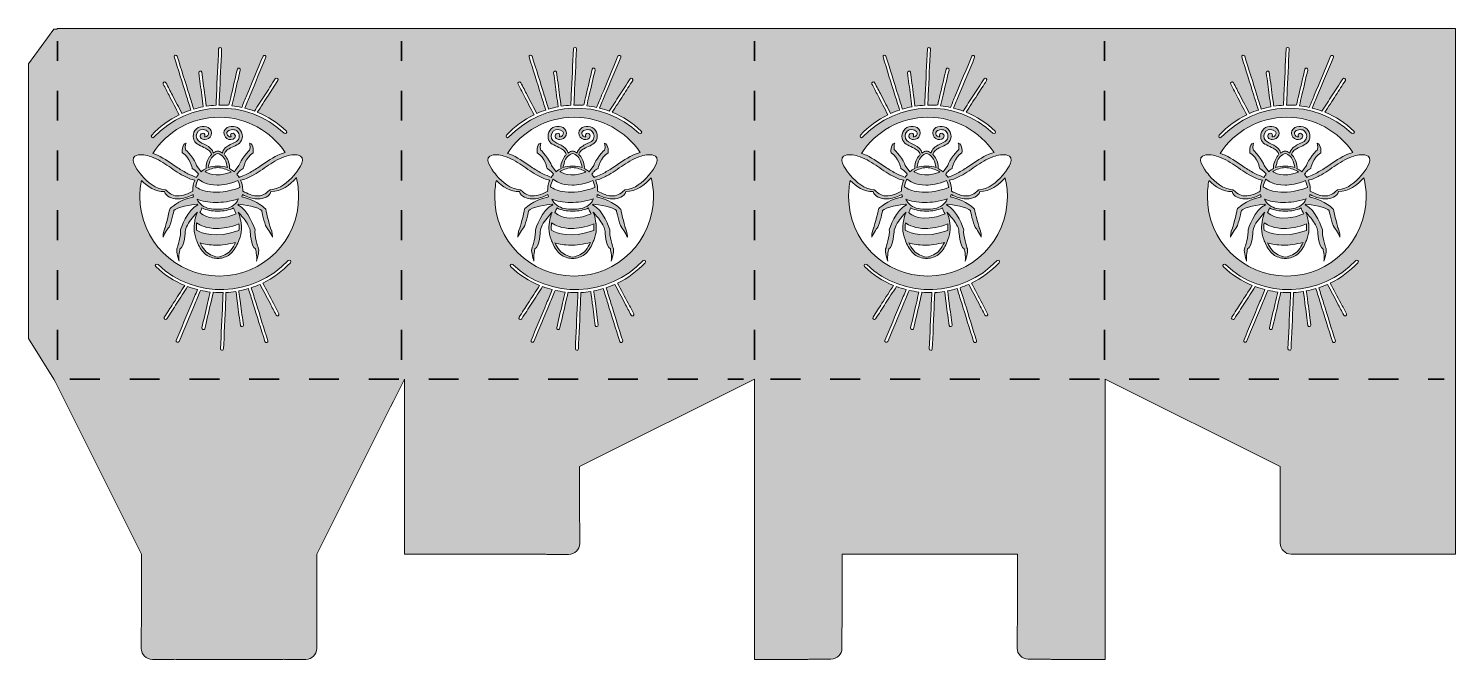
# Model space of a CAD drawing. Extents: x 8 to 992, y -718 to -282.
import ezdxf

# ---------------------------------------------------------------- set-up
doc = ezdxf.new("R2010")
doc.units = 0
doc.header["$MEASUREMENT"] = 0
for name, pattern in [('AI-Linetype-1', [41.240002, 20.620001, -20.620001]), ('AI-Linetype-2', [41.240002, 20.620001, -20.620001]), ('AI-Linetype-3', [41.240002, 20.620001, -20.620001]), ('AI-Linetype-4', [41.240002, 20.620001, -20.620001]), ('AI-Linetype-5', [41.240002, 20.620001, -20.620001]), ('AI-Linetype-6', [41.240002, 20.620001, -20.620001])]:
    doc.linetypes.add(name, pattern=pattern)
doc.layers.add('Layer 1', color=7, linetype='Continuous')

# ---------------------------------------------------------------- blocks, each defined once
blk = doc.blocks.new('block 2')
at = {"layer": 'Layer 1', "true_color": 0x010101}
h = blk.add_hatch(color=18, dxfattribs=at)
h.dxf.hatch_style = 2
edge = h.paths.add_edge_path()
edge.add_spline(control_points=[(515.73, -282.5), (515.73, -282.5), (265.73, -282.5), (265.73, -282.5), (265.73, -282.5), (259.42, -282.5), (259.42, -282.5), (259.42, -282.5), (27.54, -282.5), (27.54, -282.5), (27.54, -282.5), (27.54, -282.88), (27.54, -282.88), (27.54, -282.88), (26.18, -282.88), (26.18, -282.88), (26.18, -282.88), (25.18, -282.88), (25.18, -282.88), (25.18, -282.88), (7.77, -306.87), (7.77, -306.87), (7.77, -306.87), (7.77, -496.34), (7.77, -496.34), (7.77, -496.34), (25.18, -524.27), (25.18, -524.27), (25.18, -524.27), (25.32, -524.27), (25.32, -524.27), (25.32, -524.27), (26.18, -525.99), (26.18, -525.99), (26.18, -525.99), (34.86, -543.34), (34.86, -543.34), (34.86, -543.34), (85.76, -645.13), (85.76, -645.13), (85.76, -645.13), (85.76, -693.41), (85.76, -693.41), (85.76, -693.61), (85.77, -693.82), (85.77, -694.03), (85.63, -694.61), (85.55, -695.21), (85.55, -695.84), (85.55, -695.84), (85.55, -710.03), (85.55, -710.03), (85.55, -714.23), (88.95, -717.64), (93.15, -717.64), (93.15, -717.64), (107.35, -717.64), (107.35, -717.64), (107.77, -717.64), (108.17, -717.6), (108.57, -717.53), (109.02, -717.56), (109.47, -717.57), (109.93, -717.57), (109.93, -717.57), (182.44, -717.57), (182.44, -717.57), (182.85, -717.57), (183.25, -717.56), (183.65, -717.54), (184.03, -717.6), (184.41, -717.64), (184.8, -717.64), (184.8, -717.64), (199, -717.64), (199, -717.64), (203.2, -717.64), (206.6, -714.23), (206.6, -710.03), (206.6, -710.03), (206.6, -695.84), (206.6, -695.84), (206.6, -695.55), (206.59, -695.26), (206.55, -694.98), (206.59, -694.48), (206.61, -693.97), (206.61, -693.47), (206.61, -693.47), (206.61, -645.13), (206.61, -645.13), (206.61, -645.13), (257.49, -543.34), (257.49, -543.34), (257.49, -543.34), (259.42, -539.47), (259.42, -539.47), (259.42, -539.47), (267.05, -524.22), (267.05, -524.22), (267.05, -524.22), (267.05, -645.13), (267.05, -645.13), (267.05, -645.13), (363.75, -645.13), (363.75, -645.13), (364.02, -645.13), (364.29, -645.12), (364.55, -645.11), (365.04, -645.21), (365.55, -645.26), (366.07, -645.26), (366.07, -645.26), (380.27, -645.26), (380.27, -645.26), (384.47, -645.26), (387.87, -641.85), (387.87, -637.65), (387.87, -637.65), (387.87, -623.46), (387.87, -623.46), (387.87, -623.13), (387.85, -622.81), (387.81, -622.5), (387.84, -621.97), (387.86, -621.44), (387.86, -620.9), (387.86, -620.9), (387.86, -584.65), (387.86, -584.65), (387.86, -584.65), (508.4, -524.37), (508.4, -524.37), (508.4, -524.37), (508.4, -717.57), (508.4, -717.57), (508.4, -717.57), (544.66, -717.57), (544.66, -717.57), (545.56, -717.58), (546.45, -717.52), (547.33, -717.43), (547.33, -717.43), (561.11, -717.43), (561.11, -717.43), (565.31, -717.43), (568.72, -714.02), (568.72, -709.82), (568.72, -709.82), (568.72, -696.14), (568.72, -696.14), (568.82, -695.26), (568.87, -694.37), (568.88, -693.47), (568.88, -693.47), (568.88, -645.13), (568.88, -645.13), (568.88, -645.13), (689.73, -645.13), (689.73, -645.13), (689.73, -645.13), (689.73, -693.41), (689.73, -693.41), (689.73, -693.61), (689.74, -693.8), (689.74, -694), (689.63, -694.53), (689.56, -695.07), (689.56, -695.63), (689.56, -695.63), (689.56, -709.82), (689.56, -709.82), (689.56, -714.02), (692.97, -717.43), (697.17, -717.43), (697.17, -717.43), (711.26, -717.43), (711.26, -717.43), (712.13, -717.52), (713.01, -717.57), (713.89, -717.57), (713.89, -717.57), (750.19, -717.57), (750.19, -717.57), (750.19, -717.57), (750.19, -524.22), (750.19, -524.22), (750.19, -524.22), (871.01, -584.63), (871.01, -584.63), (871.01, -584.63), (871.01, -620.96), (871.01, -620.96), (871.01, -621.37), (871.02, -621.76), (871.04, -622.16), (870.99, -622.52), (870.96, -622.88), (870.96, -623.25), (870.96, -623.25), (870.96, -637.44), (870.96, -637.44), (870.96, -641.64), (874.36, -645.05), (878.56, -645.05), (878.56, -645.05), (892.76, -645.05), (892.76, -645.05), (892.87, -645.05), (892.97, -645.04), (893.07, -645.03), (893.77, -645.09), (894.47, -645.13), (895.18, -645.13), (895.18, -645.13), (991.86, -645.13), (991.86, -645.13), (991.86, -645.13), (991.86, -282.5), (991.86, -282.5), (991.86, -282.5), (515.73, -282.5), (515.73, -282.5)], knot_values=[0, 0, 0, 0, 1, 1, 1, 2, 2, 2, 3, 3, 3, 4, 4, 4, 5, 5, 5, 6, 6, 6, 7, 7, 7, 8, 8, 8, 9, 9, 9, 10, 10, 10, 11, 11, 11, 12, 12, 12, 13, 13, 13, 14, 14, 14, 15, 15, 15, 16, 16, 16, 17, 17, 17, 18, 18, 18, 19, 19, 19, 20, 20, 20, 21, 21, 21, 22, 22, 22, 23, 23, 23, 24, 24, 24, 25, 25, 25, 26, 26, 26, 27, 27, 27, 28, 28, 28, 29, 29, 29, 30, 30, 30, 31, 31, 31, 32, 32, 32, 33, 33, 33, 34, 34, 34, 35, 35, 35, 36, 36, 36, 37, 37, 37, 38, 38, 38, 39, 39, 39, 40, 40, 40, 41, 41, 41, 42, 42, 42, 43, 43, 43, 44, 44, 44, 45, 45, 45, 46, 46, 46, 47, 47, 47, 48, 48, 48, 49, 49, 49, 50, 50, 50, 51, 51, 51, 52, 52, 52, 53, 53, 53, 54, 54, 54, 55, 55, 55, 56, 56, 56, 57, 57, 57, 58, 58, 58, 59, 59, 59, 60, 60, 60, 61, 61, 61, 62, 62, 62, 63, 63, 63, 64, 64, 64, 65, 65, 65, 66, 66, 66, 67, 67, 67, 68, 68, 68, 69, 69, 69, 70, 70, 70, 71, 71, 71, 72, 72, 72, 73, 73, 73, 74, 74, 74, 74], degree=3, periodic=1)
edge = h.paths.add_edge_path()
edge.add_spline(control_points=[(92.75, -355.94), (98.31, -350.02), (104.73, -345.37), (111.64, -341.99), (109.31, -337.49), (106.98, -332.99), (104.65, -328.49), (103.32, -325.92), (101.99, -323.36), (100.66, -320.8), (100.04, -319.59), (101.9, -318.63), (102.52, -319.83), (104.02, -322.72), (105.51, -325.6), (107.01, -328.49), (109.19, -332.69), (111.37, -336.9), (113.54, -341.1), (115.56, -340.19), (117.62, -339.39), (119.71, -338.7), (118.64, -335.3), (117.58, -331.89), (116.52, -328.49), (113.77, -319.7), (111.03, -310.91), (108.29, -302.12), (107.88, -300.82), (109.93, -300.39), (110.33, -301.66), (113.13, -310.61), (115.92, -319.55), (118.71, -328.49), (119.71, -331.68), (120.7, -334.88), (121.7, -338.07), (123.88, -337.42), (126.09, -336.89), (128.31, -336.47), (128.31, -336.47), (128.27, -336.29), (128.27, -336.29), (127.92, -333.69), (127.58, -331.09), (127.23, -328.49), (126.54, -323.35), (125.86, -318.22), (125.18, -313.09), (125, -311.75), (127.05, -311.29), (127.22, -312.63), (127.78, -316.83), (128.65, -323.37), (129.32, -328.49), (129.89, -332.79), (130.32, -336.09), (130.32, -336.13), (132.58, -335.77), (134.86, -335.53), (137.15, -335.42), (137.09, -335.28), (137.06, -335.13), (137.07, -334.95), (137.17, -332.8), (137.27, -330.64), (137.37, -328.49), (137.87, -317.82), (138.36, -307.16), (138.86, -296.49), (138.92, -295.14), (141.02, -295.25), (140.95, -296.6), (140.46, -307.23), (139.97, -317.86), (139.47, -328.49), (139.37, -330.68), (139.27, -332.87), (139.17, -335.06), (139.16, -335.16), (139.14, -335.26), (139.11, -335.35), (141.4, -335.3), (145.97, -335.3), (146, -335.16), (146.52, -332.94), (147.05, -330.71), (147.57, -328.49), (148.98, -322.47), (150.39, -316.46), (151.81, -310.44), (152.11, -309.12), (154.11, -309.79), (153.8, -311.1), (152.44, -316.89), (151.08, -322.69), (149.71, -328.49), (149.15, -330.91), (148.58, -333.33), (148.01, -335.75), (150.28, -336), (152.54, -336.38), (154.79, -336.88), (155.95, -334.08), (157.12, -331.28), (158.29, -328.49), (162.02, -319.55), (165.76, -310.6), (169.49, -301.66), (170.01, -300.42), (172.01, -301.06), (171.48, -302.32), (167.84, -311.04), (164.2, -319.76), (160.56, -328.49), (159.32, -331.45), (158.08, -334.41), (156.85, -337.37), (159.11, -337.94), (161.35, -338.64), (163.55, -339.46), (165.91, -335.8), (168.28, -332.14), (170.65, -328.49), (173.08, -324.74), (175.51, -320.99), (177.94, -317.24), (178.67, -316.1), (180.43, -317.25), (179.69, -318.39), (177.51, -321.75), (175.33, -325.12), (173.15, -328.49), (170.61, -332.41), (168.08, -336.32), (165.54, -340.24), (172.78, -343.22), (179.6, -347.55), (185.6, -353.25), (186.58, -354.19), (185.01, -355.59), (184.04, -354.66), (158.61, -330.46), (118.07, -332.01), (94.16, -357.5), (93.23, -358.49), (91.83, -356.92), (92.75, -355.94)], knot_values=[0, 0, 0, 0, 1, 1, 1, 2, 2, 2, 3, 3, 3, 4, 4, 4, 5, 5, 5, 6, 6, 6, 7, 7, 7, 8, 8, 8, 9, 9, 9, 10, 10, 10, 11, 11, 11, 12, 12, 12, 13, 13, 13, 14, 14, 14, 15, 15, 15, 16, 16, 16, 17, 17, 17, 18, 18, 18, 19, 19, 19, 20, 20, 20, 21, 21, 21, 22, 22, 22, 23, 23, 23, 24, 24, 24, 25, 25, 25, 26, 26, 26, 27, 27, 27, 28, 28, 28, 29, 29, 29, 30, 30, 30, 31, 31, 31, 32, 32, 32, 33, 33, 33, 34, 34, 34, 35, 35, 35, 36, 36, 36, 37, 37, 37, 38, 38, 38, 39, 39, 39, 40, 40, 40, 41, 41, 41, 42, 42, 42, 43, 43, 43, 44, 44, 44, 45, 45, 45, 46, 46, 46, 47, 47, 47, 48, 48, 48, 49, 49, 49, 49], degree=3, periodic=1)
edge = h.paths.add_edge_path()
edge.add_spline(control_points=[(123.61, -421.53), (123.48, -419.89), (123.52, -418.25), (123.72, -416.6), (126.2, -418.25), (130.74, -420.39), (137.55, -420.39), (141.78, -420.39), (146.88, -419.56), (152.89, -417.28), (153.04, -418.79), (153.05, -420.3), (152.91, -421.81), (136.92, -427.34), (127.62, -423.94), (123.61, -421.53)], knot_values=[0, 0, 0, 0, 1, 1, 1, 2, 2, 2, 3, 3, 3, 4, 4, 4, 5, 5, 5, 5], degree=3, periodic=1)
edge = h.paths.add_edge_path()
edge.add_spline(control_points=[(150.6, -429.97), (149.69, -431.89), (148.58, -433.72), (147.29, -435.37), (144.91, -438.41), (141.7, -439.22), (138.27, -440.21), (134.84, -439.22), (131.63, -438.41), (129.26, -435.37), (128.04, -433.82), (126.99, -432.12), (126.11, -430.32), (129.06, -431.24), (132.67, -431.9), (137, -431.9), (140.93, -431.9), (145.46, -431.35), (150.6, -429.97)], knot_values=[0, 0, 0, 0, 1, 1, 1, 2, 2, 2, 3, 3, 3, 4, 4, 4, 5, 5, 5, 6, 6, 6, 6], degree=3, periodic=1)
edge = h.paths.add_edge_path()
edge.add_spline(control_points=[(126.6, -409.87), (126.42, -409.68), (126.22, -409.52), (126.01, -409.38), (126.54, -408.33), (127.05, -407.27), (127.32, -406.16), (130.55, -407.89), (134.27, -408.34), (137.93, -408.39), (137.93, -408.39), (138, -408.39), (138, -408.39), (138.09, -408.39), (138.18, -408.39), (138.27, -408.39), (138.36, -408.39), (138.46, -408.39), (138.55, -408.39), (138.55, -408.39), (138.61, -408.39), (138.61, -408.39), (142.27, -408.34), (146, -407.89), (149.22, -406.16), (149.58, -407.62), (150.34, -408.98), (151.03, -410.37), (134.14, -417.03), (126.98, -410.25), (126.6, -409.87)], knot_values=[0, 0, 0, 0, 1, 1, 1, 2, 2, 2, 3, 3, 3, 4, 4, 4, 5, 5, 5, 6, 6, 6, 7, 7, 7, 8, 8, 8, 9, 9, 9, 10, 10, 10, 10], degree=3, periodic=1)
edge = h.paths.add_edge_path()
edge.add_spline(control_points=[(149.21, -404.41), (146.17, -406.72), (141.97, -407.08), (138.27, -407.15), (134.58, -407.08), (130.38, -406.72), (127.33, -404.41), (125.85, -403.27), (124.75, -401.8), (123.99, -400.15), (127.26, -401.44), (131.56, -402.48), (137, -402.48), (141.45, -402.48), (146.65, -401.78), (152.63, -399.96), (151.88, -401.68), (150.76, -403.23), (149.21, -404.41)], knot_values=[0, 0, 0, 0, 1, 1, 1, 2, 2, 2, 3, 3, 3, 4, 4, 4, 5, 5, 5, 6, 6, 6, 6], degree=3, periodic=1)
edge = h.paths.add_edge_path()
edge.add_spline(control_points=[(123.02, -391.74), (123.02, -391.74), (123.05, -391.55), (123.05, -391.55), (123.37, -389.96), (123.87, -388.4), (124.58, -386.94), (124.68, -386.72), (124.8, -386.51), (124.91, -386.3), (126.34, -387.53), (130.54, -390.52), (137.86, -390.52), (141.73, -390.52), (146.47, -389.67), (152.13, -387.3), (152.75, -388.65), (153.2, -390.09), (153.49, -391.55), (153.53, -391.75), (153.55, -391.95), (153.58, -392.15), (136.32, -398.33), (126.71, -394.16), (123.02, -391.74)], knot_values=[0, 0, 0, 0, 1, 1, 1, 2, 2, 2, 3, 3, 3, 4, 4, 4, 5, 5, 5, 6, 6, 6, 7, 7, 7, 8, 8, 8, 8], degree=3, periodic=1)
edge = h.paths.add_edge_path()
edge.add_spline(control_points=[(138.27, -378.3), (141.3, -378.78), (144.02, -379.28), (146.74, -380.97), (147, -381.13), (147.25, -381.3), (147.5, -381.47), (136.06, -385.68), (130.7, -381.88), (129.7, -381.03), (129.7, -381.03), (129.8, -380.97), (129.8, -380.97), (132.53, -379.28), (135.24, -378.78), (138.27, -378.3)], knot_values=[0, 0, 0, 0, 1, 1, 1, 2, 2, 2, 3, 3, 3, 4, 4, 4, 5, 5, 5, 5], degree=3, periodic=1)
edge = h.paths.add_edge_path()
edge.add_spline(control_points=[(131.63, -378.43), (132.2, -376.5), (132.34, -374.42), (133.44, -372.58), (134.21, -371.33), (135.17, -370.08), (136.51, -369.39), (137.09, -369.08), (137.68, -368.91), (138.27, -368.78), (138.86, -368.91), (139.45, -369.08), (140.04, -369.39), (141.37, -370.08), (142.34, -371.33), (143.1, -372.58), (144.21, -374.42), (144.34, -376.5), (144.91, -378.43), (142.85, -377.65), (140.6, -377.29), (138.27, -377.45), (135.94, -377.29), (133.69, -377.65), (131.63, -378.43)], knot_values=[0, 0, 0, 0, 1, 1, 1, 2, 2, 2, 3, 3, 3, 4, 4, 4, 5, 5, 5, 6, 6, 6, 7, 7, 7, 8, 8, 8, 8], degree=3, periodic=1)
edge = h.paths.add_edge_path()
edge.add_spline(control_points=[(153.04, -385.16), (152.58, -384.41), (152.06, -383.71), (151.5, -383.05), (151.78, -382.54), (152.28, -381.81), (153.12, -381.01), (153.79, -380.36), (154.69, -379.65), (155.89, -378.96), (155.89, -378.96), (157.32, -371.36), (162.7, -368.19), (162.7, -368.19), (163.49, -362.33), (160.17, -361.54), (160.17, -361.54), (160.96, -363.44), (160.48, -365.97), (160.48, -365.97), (153.52, -373.26), (152.88, -377.06), (152.88, -377.06), (150.38, -380.4), (150.38, -380.4), (150.38, -380.4), (149.72, -381.28), (149.72, -381.28), (149.53, -381.12), (149.34, -380.97), (149.15, -380.82), (148.26, -380.13), (147.3, -379.52), (146.29, -379.02), (146.76, -376.39), (145.2, -372.85), (143.87, -370.85), (143.54, -370.34), (143.12, -369.84), (142.63, -369.36), (142.84, -368.56), (143.16, -367.84), (143.75, -367.22), (144.43, -366.48), (145.2, -365.89), (146.07, -365.38), (147.43, -364.58), (148.92, -364), (150.34, -363.3), (151.67, -362.64), (153.02, -361.85), (153.95, -360.66), (155.13, -359.16), (155.44, -357.33), (155.11, -355.47), (154.76, -353.55), (153.62, -351.64), (151.85, -350.72), (150.15, -349.84), (148, -349.71), (146.17, -350.25), (144.27, -350.81), (142.46, -352.39), (142.53, -354.52), (142.61, -356.53), (143.96, -358.52), (145.98, -358.98), (147.66, -359.36), (150.55, -358.84), (150.4, -356.57), (150.32, -355.45), (149.07, -354.4), (147.96, -354.82), (146.91, -355.22), (147.05, -356.39), (147.41, -357.23), (147.09, -357.24), (146.76, -357.21), (146.48, -357.15), (145.29, -356.89), (144.31, -355.5), (144.63, -354.28), (144.96, -353.07), (146.44, -352.48), (147.55, -352.3), (148.73, -352.1), (150.08, -352.21), (151.1, -352.86), (153.07, -354.11), (153.74, -357.38), (152.33, -359.25), (151.05, -360.95), (148.76, -361.63), (146.94, -362.56), (144.82, -363.64), (141.65, -365.74), (141.45, -368.37), (141.3, -368.26), (141.14, -368.16), (140.99, -368.06), (140.14, -367.53), (139.21, -367.13), (138.27, -366.98), (137.33, -367.13), (136.41, -367.53), (135.56, -368.06), (135.4, -368.16), (135.24, -368.27), (135.09, -368.38), (134.9, -365.99), (132.24, -364.06), (130.32, -362.95), (128.47, -361.88), (126.24, -361.28), (124.67, -359.76), (122.93, -358.06), (123.17, -355.03), (124.87, -353.32), (126.51, -351.68), (129.89, -351.87), (131.46, -353.51), (132.5, -354.58), (131.78, -356.43), (130.53, -357), (130.12, -357.18), (129.61, -357.26), (129.13, -357.22), (129.45, -356.49), (129.64, -355.54), (128.89, -354.99), (128.04, -354.36), (126.84, -354.96), (126.38, -355.79), (125.91, -356.63), (126.19, -357.67), (126.89, -358.29), (127.51, -358.85), (128.4, -359.1), (129.23, -359.1), (131.32, -359.13), (133, -357.97), (133.73, -356.01), (134.49, -353.95), (133.57, -351.9), (131.72, -350.82), (130.07, -349.86), (127.9, -349.71), (126.07, -350.19), (124.06, -350.71), (122.62, -352.15), (121.85, -354.05), (121.14, -355.83), (121.07, -357.88), (121.92, -359.62), (122.6, -361.03), (123.9, -362.04), (125.23, -362.79), (126.71, -363.62), (128.3, -364.22), (129.8, -365.01), (130.8, -365.53), (131.74, -366.14), (132.53, -366.95), (133.25, -367.67), (133.66, -368.43), (133.91, -369.37), (133.43, -369.84), (133, -370.34), (132.67, -370.85), (131.35, -372.85), (129.78, -376.39), (130.26, -379.02), (129.02, -379.63), (127.87, -380.39), (126.83, -381.28), (126.83, -381.28), (123.66, -377.06), (123.66, -377.06), (123.03, -373.26), (116.06, -365.97), (116.06, -365.97), (115.58, -363.44), (116.38, -361.54), (116.38, -361.54), (113.05, -362.33), (113.84, -368.19), (113.84, -368.19), (119.23, -371.36), (120.65, -378.96), (120.65, -378.96), (123.34, -380.51), (124.53, -382.12), (125.05, -383.05), (124.48, -383.71), (123.97, -384.41), (123.51, -385.16), (121.64, -384.22), (119.58, -383.62), (117.73, -382.65), (115.32, -381.38), (112.97, -380.01), (110.7, -378.5), (106.17, -375.52), (101.74, -372.19), (96.78, -369.94), (95.87, -369.53), (94.7, -369.04), (93.39, -368.58), (103.16, -353.58), (120.06, -343.66), (139.3, -343.66), (158.3, -343.66), (175.04, -353.34), (184.86, -368.03), (182.86, -368.63), (181.05, -369.36), (179.76, -369.94), (174.8, -372.19), (170.37, -375.52), (165.85, -378.5), (163.57, -380.01), (161.23, -381.38), (158.81, -382.65), (157.45, -383.36), (155.98, -383.87), (154.55, -384.47), (154.04, -384.68), (153.53, -384.91), (153.04, -385.16)], knot_values=[0, 0, 0, 0, 1, 1, 1, 2, 2, 2, 3, 3, 3, 4, 4, 4, 5, 5, 5, 6, 6, 6, 7, 7, 7, 8, 8, 8, 9, 9, 9, 10, 10, 10, 11, 11, 11, 12, 12, 12, 13, 13, 13, 14, 14, 14, 15, 15, 15, 16, 16, 16, 17, 17, 17, 18, 18, 18, 19, 19, 19, 20, 20, 20, 21, 21, 21, 22, 22, 22, 23, 23, 23, 24, 24, 24, 25, 25, 25, 26, 26, 26, 27, 27, 27, 28, 28, 28, 29, 29, 29, 30, 30, 30, 31, 31, 31, 32, 32, 32, 33, 33, 33, 34, 34, 34, 35, 35, 35, 36, 36, 36, 37, 37, 37, 38, 38, 38, 39, 39, 39, 40, 40, 40, 41, 41, 41, 42, 42, 42, 43, 43, 43, 44, 44, 44, 45, 45, 45, 46, 46, 46, 47, 47, 47, 48, 48, 48, 49, 49, 49, 50, 50, 50, 51, 51, 51, 52, 52, 52, 53, 53, 53, 54, 54, 54, 55, 55, 55, 56, 56, 56, 57, 57, 57, 58, 58, 58, 59, 59, 59, 60, 60, 60, 61, 61, 61, 62, 62, 62, 63, 63, 63, 64, 64, 64, 65, 65, 65, 66, 66, 66, 67, 67, 67, 68, 68, 68, 69, 69, 69, 70, 70, 70, 71, 71, 71, 72, 72, 72, 73, 73, 73, 74, 74, 74, 75, 75, 75, 76, 76, 76, 76], degree=3, periodic=1)
edge = h.paths.add_edge_path()
edge.add_spline(control_points=[(81.14, -370.54), (83.83, -368.87), (88.06, -369.63), (90.89, -370.46), (95.39, -371.78), (99.35, -374.14), (103.23, -376.72), (107.02, -379.24), (110.74, -382.03), (114.8, -384.11), (117.13, -385.31), (119.83, -386.72), (122.54, -386.98), (122.03, -388.09), (121.66, -389.27), (121.41, -390.5), (121.23, -391.37), (121.1, -392.26), (121.07, -393.18), (121.05, -393.63), (121.05, -394.09), (121.07, -394.55), (119.88, -395.23), (118.66, -395.87), (117.39, -396.42), (115.57, -397.19), (113.68, -397.76), (111.69, -397.9), (107.49, -398.2), (105.55, -396.61), (102.59, -394.01), (102.59, -394.01), (102.39, -393.88), (102.39, -393.88), (102.28, -393.78), (102.14, -393.7), (101.96, -393.69), (95.21, -393.2), (90.08, -388.73), (85.85, -383.76), (84.16, -381.78), (77, -373.11), (81.14, -370.54)], knot_values=[0, 0, 0, 0, 1, 1, 1, 2, 2, 2, 3, 3, 3, 4, 4, 4, 5, 5, 5, 6, 6, 6, 7, 7, 7, 8, 8, 8, 9, 9, 9, 10, 10, 10, 11, 11, 11, 12, 12, 12, 13, 13, 13, 14, 14, 14, 14], degree=3, periodic=1)
edge = h.paths.add_edge_path()
edge.add_spline(control_points=[(188.35, -444.02), (182.76, -449.97), (176.3, -454.64), (169.34, -458.03), (171.78, -462.68), (174.22, -467.33), (176.67, -471.98), (177.92, -474.38), (179.18, -476.77), (180.44, -479.17), (181.07, -480.37), (179.21, -481.33), (178.58, -480.13), (177.15, -477.42), (175.72, -474.7), (174.3, -471.98), (172.01, -467.63), (169.72, -463.27), (167.44, -458.92), (165.46, -459.8), (163.44, -460.58), (161.39, -461.26), (162.51, -464.84), (163.63, -468.41), (164.74, -471.98), (167.43, -480.6), (170.12, -489.22), (172.82, -497.84), (173.22, -499.14), (171.17, -499.58), (170.77, -498.3), (168.03, -489.52), (165.29, -480.75), (162.55, -471.98), (161.5, -468.62), (160.45, -465.25), (159.4, -461.89), (157.22, -462.54), (155.01, -463.07), (152.79, -463.49), (152.8, -463.52), (153.3, -467.26), (153.94, -471.98), (154.6, -476.92), (155.4, -482.92), (155.93, -486.88), (156.1, -488.21), (154.06, -488.67), (153.88, -487.33), (153.34, -483.27), (152.51, -477.01), (151.84, -471.98), (151.24, -467.43), (150.78, -463.88), (150.79, -463.83), (148.52, -464.19), (146.24, -464.43), (143.95, -464.55), (143.97, -464.59), (143.85, -467.57), (143.66, -471.98), (143.28, -480.68), (142.64, -494.96), (142.24, -503.47), (142.18, -504.82), (140.08, -504.71), (140.15, -503.36), (140.63, -492.9), (141.12, -482.44), (141.61, -471.98), (141.72, -469.62), (141.82, -467.26), (141.93, -464.91), (141.94, -464.8), (141.96, -464.7), (141.99, -464.61), (139.7, -464.66), (137.41, -464.6), (135.12, -464.41), (135.13, -464.46), (134.39, -467.68), (133.39, -471.98), (132.1, -477.53), (130.39, -484.88), (129.29, -489.52), (128.99, -490.84), (127, -490.17), (127.3, -488.86), (128.62, -483.24), (129.95, -477.61), (131.27, -471.98), (131.88, -469.39), (132.48, -466.8), (133.09, -464.21), (130.82, -463.96), (128.56, -463.58), (126.32, -463.08), (125.08, -466.05), (123.84, -469.01), (122.6, -471.98), (118.94, -480.76), (115.27, -489.53), (111.61, -498.3), (111.09, -499.54), (109.1, -498.9), (109.62, -497.64), (113.19, -489.09), (116.76, -480.54), (120.33, -471.98), (121.64, -468.85), (122.95, -465.72), (124.25, -462.59), (121.97, -462.01), (119.7, -461.31), (117.48, -460.47), (115.01, -464.31), (112.54, -468.15), (110.08, -471.98), (107.77, -475.56), (105.47, -479.14), (103.16, -482.72), (102.43, -483.86), (100.67, -482.71), (101.41, -481.57), (103.47, -478.38), (105.52, -475.18), (107.58, -471.98), (110.22, -467.88), (112.85, -463.79), (115.49, -459.69), (108.27, -456.71), (101.48, -452.39), (95.51, -446.71), (94.52, -445.77), (96.09, -444.37), (97.06, -445.3), (122.5, -469.5), (163.03, -467.96), (186.94, -442.46), (187.87, -441.47), (189.27, -443.04), (188.35, -444.02)], knot_values=[0, 0, 0, 0, 1, 1, 1, 2, 2, 2, 3, 3, 3, 4, 4, 4, 5, 5, 5, 6, 6, 6, 7, 7, 7, 8, 8, 8, 9, 9, 9, 10, 10, 10, 11, 11, 11, 12, 12, 12, 13, 13, 13, 14, 14, 14, 15, 15, 15, 16, 16, 16, 17, 17, 17, 18, 18, 18, 19, 19, 19, 20, 20, 20, 21, 21, 21, 22, 22, 22, 23, 23, 23, 24, 24, 24, 25, 25, 25, 26, 26, 26, 27, 27, 27, 28, 28, 28, 29, 29, 29, 30, 30, 30, 31, 31, 31, 32, 32, 32, 33, 33, 33, 34, 34, 34, 35, 35, 35, 36, 36, 36, 37, 37, 37, 38, 38, 38, 39, 39, 39, 40, 40, 40, 41, 41, 41, 42, 42, 42, 43, 43, 43, 44, 44, 44, 45, 45, 45, 46, 46, 46, 47, 47, 47, 47], degree=3, periodic=1)
edge = h.paths.add_edge_path()
edge.add_spline(control_points=[(139.3, -453.18), (109.06, -453.18), (84.54, -428.66), (84.54, -398.42), (84.54, -394.57), (84.94, -390.82), (85.69, -387.2), (90.03, -391.63), (95.17, -394.98), (101.56, -394.94), (102.45, -398.53), (106.93, -400.01), (110.24, -399.99), (113.34, -399.97), (116.56, -399.23), (119.42, -397.86), (120.05, -397.55), (120.67, -397.22), (121.26, -396.86), (121.35, -397.45), (121.47, -398.03), (121.61, -398.61), (121.4, -398.65), (121.19, -398.71), (120.98, -398.76), (110.88, -400.98), (105.13, -406.99), (105.13, -406.99), (104.66, -410.47), (101.81, -420.29), (101.81, -420.29), (100.38, -422.5), (100.54, -426.46), (100.54, -426.46), (101.65, -423.45), (104.66, -419.5), (104.66, -419.5), (106.24, -416.8), (107.98, -408.09), (107.98, -408.09), (109.48, -405.65), (120.85, -404.02), (124.07, -403.61), (124.22, -403.79), (124.38, -403.96), (124.54, -404.13), (117.29, -406.69), (112.58, -421.24), (112.58, -421.24), (113.21, -424.88), (110.36, -433.75), (110.36, -433.75), (109.36, -435.53), (110.7, -440.21), (111.59, -442.83), (110.95, -439.44), (112.26, -434.54), (112.26, -434.54), (115.58, -432.48), (115.9, -422.5), (115.9, -422.5), (115.97, -419.84), (118.18, -416.35), (120.62, -413.28), (121.83, -411.75), (123.1, -410.33), (124.19, -409.16), (123.92, -409.65), (123.67, -410.15), (123.5, -410.68), (122.98, -412.29), (122.62, -413.94), (122.35, -415.6), (122.27, -416.14), (122.19, -416.68), (122.12, -417.23), (121.97, -418.29), (121.92, -419.34), (121.94, -420.38), (121.98, -422.99), (122.5, -425.55), (123.47, -428.06), (123.67, -428.57), (123.88, -429.1), (124.1, -429.62), (125.33, -432.53), (126.91, -435.44), (129.2, -437.6), (131.49, -439.76), (133.96, -440.57), (136.78, -440.93), (137.27, -440.99), (137.76, -441.04), (138.27, -441.08), (138.78, -441.04), (139.28, -440.99), (139.77, -440.93), (142.58, -440.57), (145.05, -439.76), (147.35, -437.6), (149.69, -435.39), (151.29, -432.4), (152.53, -429.42), (152.72, -428.96), (152.9, -428.51), (153.07, -428.06), (153.94, -425.81), (154.45, -423.53), (154.58, -421.2), (154.65, -419.89), (154.61, -418.57), (154.43, -417.23), (154.41, -417.05), (154.38, -416.88), (154.35, -416.71), (154.07, -414.67), (153.68, -412.65), (153.04, -410.68), (152.94, -410.35), (152.79, -410.03), (152.64, -409.71), (152.55, -409.53), (152.45, -409.34), (152.35, -409.16), (152.5, -409.32), (152.66, -409.49), (152.81, -409.66), (154.16, -411.12), (155.7, -412.9), (157.07, -414.77), (159.01, -417.44), (160.58, -420.27), (160.64, -422.5), (160.64, -422.5), (160.96, -432.48), (164.28, -434.54), (164.28, -434.54), (165.59, -439.44), (164.95, -442.83), (165.84, -440.21), (167.19, -435.53), (166.18, -433.75), (166.18, -433.75), (163.34, -424.88), (163.97, -421.24), (163.97, -421.24), (159.26, -406.69), (152, -404.13), (152.17, -403.96), (152.32, -403.79), (152.47, -403.61), (155.69, -404.02), (167.07, -405.65), (168.56, -408.09), (168.56, -408.09), (170.3, -416.8), (171.89, -419.5), (171.89, -419.5), (174.89, -423.45), (176, -426.46), (176, -426.46), (176.16, -422.5), (174.74, -420.29), (174.74, -420.29), (171.89, -410.47), (171.41, -406.99), (171.41, -406.99), (165.82, -401.15), (155.99, -398.85), (155.64, -398.77), (155.29, -398.68), (154.93, -398.61), (155.08, -398.03), (155.19, -397.45), (155.28, -396.86), (156.08, -397.36), (156.93, -397.8), (157.8, -398.18), (160.49, -399.35), (163.45, -399.97), (166.31, -399.99), (169.62, -400.01), (174.1, -398.53), (174.98, -394.94), (182.18, -394.99), (187.79, -390.73), (192.45, -385.48), (192.45, -385.48), (192.5, -385.43), (192.5, -385.43), (193.51, -389.59), (194.06, -393.94), (194.06, -398.42), (194.06, -428.66), (169.54, -453.18), (139.3, -453.18)], knot_values=[0, 0, 0, 0, 1, 1, 1, 2, 2, 2, 3, 3, 3, 4, 4, 4, 5, 5, 5, 6, 6, 6, 7, 7, 7, 8, 8, 8, 9, 9, 9, 10, 10, 10, 11, 11, 11, 12, 12, 12, 13, 13, 13, 14, 14, 14, 15, 15, 15, 16, 16, 16, 17, 17, 17, 18, 18, 18, 19, 19, 19, 20, 20, 20, 21, 21, 21, 22, 22, 22, 23, 23, 23, 24, 24, 24, 25, 25, 25, 26, 26, 26, 27, 27, 27, 28, 28, 28, 29, 29, 29, 30, 30, 30, 31, 31, 31, 32, 32, 32, 33, 33, 33, 34, 34, 34, 35, 35, 35, 36, 36, 36, 37, 37, 37, 38, 38, 38, 39, 39, 39, 40, 40, 40, 41, 41, 41, 42, 42, 42, 43, 43, 43, 44, 44, 44, 45, 45, 45, 46, 46, 46, 47, 47, 47, 48, 48, 48, 49, 49, 49, 50, 50, 50, 51, 51, 51, 52, 52, 52, 53, 53, 53, 54, 54, 54, 55, 55, 55, 56, 56, 56, 57, 57, 57, 58, 58, 58, 59, 59, 59, 60, 60, 60, 61, 61, 61, 62, 62, 62, 63, 63, 63, 64, 64, 64, 65, 65, 65, 65], degree=3, periodic=1)
edge = h.paths.add_edge_path()
edge.add_spline(control_points=[(190.7, -383.76), (186.46, -388.73), (181.34, -393.2), (174.58, -393.69), (174.4, -393.7), (174.26, -393.78), (174.16, -393.88), (174.16, -393.88), (173.95, -394.01), (173.95, -394.01), (170.99, -396.61), (169.05, -398.2), (164.85, -397.9), (163.42, -397.8), (162.04, -397.47), (160.69, -397.01), (158.87, -396.38), (157.13, -395.51), (155.48, -394.55), (155.49, -394.09), (155.49, -393.63), (155.47, -393.18), (155.45, -392.61), (155.4, -392.05), (155.32, -391.5), (155.1, -389.91), (154.65, -388.39), (154, -386.98), (156.72, -386.72), (159.42, -385.31), (161.75, -384.11), (165.81, -382.03), (169.52, -379.24), (173.31, -376.72), (177.19, -374.14), (181.16, -371.78), (185.66, -370.46), (188.48, -369.63), (192.71, -368.87), (195.4, -370.54), (199.54, -373.11), (192.38, -381.78), (190.7, -383.76)], knot_values=[0, 0, 0, 0, 1, 1, 1, 2, 2, 2, 3, 3, 3, 4, 4, 4, 5, 5, 5, 6, 6, 6, 7, 7, 7, 8, 8, 8, 9, 9, 9, 10, 10, 10, 11, 11, 11, 12, 12, 12, 13, 13, 13, 14, 14, 14, 14], degree=3, periodic=1)
edge = h.paths.add_edge_path()
edge.add_spline(control_points=[(337.48, -355.94), (343.04, -350.02), (349.46, -345.37), (356.38, -341.99), (354.04, -337.49), (351.71, -332.99), (349.38, -328.49), (348.05, -325.92), (346.72, -323.36), (345.39, -320.8), (344.77, -319.59), (346.64, -318.63), (347.26, -319.83), (348.75, -322.72), (350.25, -325.6), (351.74, -328.49), (353.92, -332.69), (356.1, -336.9), (358.28, -341.1), (360.3, -340.19), (362.35, -339.39), (364.44, -338.7), (363.38, -335.3), (362.31, -331.89), (361.25, -328.49), (358.51, -319.7), (355.76, -310.91), (353.02, -302.12), (352.61, -300.82), (354.67, -300.39), (355.07, -301.66), (357.86, -310.61), (360.65, -319.55), (363.44, -328.49), (364.44, -331.68), (365.43, -334.88), (366.43, -338.07), (368.61, -337.42), (370.82, -336.89), (373.04, -336.47), (373.04, -336.47), (373, -336.29), (373, -336.29), (372.65, -333.69), (372.31, -331.09), (371.96, -328.49), (371.28, -323.35), (370.59, -318.22), (369.91, -313.09), (369.73, -311.75), (371.78, -311.29), (371.95, -312.63), (372.51, -316.83), (373.38, -323.37), (374.06, -328.49), (374.62, -332.79), (375.05, -336.09), (375.05, -336.13), (377.31, -335.77), (379.6, -335.53), (381.88, -335.42), (381.83, -335.28), (381.8, -335.13), (381.8, -334.95), (381.9, -332.8), (382, -330.64), (382.1, -328.49), (382.6, -317.82), (383.1, -307.16), (383.59, -296.49), (383.65, -295.14), (385.75, -295.25), (385.69, -296.6), (385.19, -307.23), (384.7, -317.86), (384.2, -328.49), (384.1, -330.68), (384, -332.87), (383.9, -335.06), (383.89, -335.16), (383.87, -335.26), (383.84, -335.35), (386.13, -335.3), (390.7, -335.3), (390.73, -335.16), (391.26, -332.94), (391.78, -330.71), (392.3, -328.49), (393.71, -322.47), (395.13, -316.46), (396.54, -310.44), (396.85, -309.12), (398.84, -309.79), (398.53, -311.1), (397.17, -316.89), (395.81, -322.69), (394.45, -328.49), (393.88, -330.91), (393.31, -333.33), (392.74, -335.75), (395.01, -336), (397.28, -336.38), (399.52, -336.88), (400.69, -334.08), (401.85, -331.28), (403.02, -328.49), (406.76, -319.55), (410.49, -310.6), (414.22, -301.66), (414.74, -300.42), (416.74, -301.06), (416.22, -302.32), (412.57, -311.04), (408.93, -319.76), (405.29, -328.49), (404.05, -331.45), (402.82, -334.41), (401.58, -337.37), (403.84, -337.94), (406.08, -338.64), (408.28, -339.46), (410.65, -335.8), (413.01, -332.14), (415.38, -328.49), (417.81, -324.74), (420.24, -320.99), (422.67, -317.24), (423.41, -316.1), (425.16, -317.25), (424.43, -318.39), (422.25, -321.75), (420.06, -325.12), (417.88, -328.49), (415.35, -332.41), (412.81, -336.32), (410.27, -340.24), (417.51, -343.22), (424.33, -347.55), (430.33, -353.25), (431.31, -354.19), (429.75, -355.59), (428.77, -354.66), (403.34, -330.46), (362.81, -332.01), (338.89, -357.5), (337.96, -358.49), (336.56, -356.92), (337.48, -355.94)], knot_values=[0, 0, 0, 0, 1, 1, 1, 2, 2, 2, 3, 3, 3, 4, 4, 4, 5, 5, 5, 6, 6, 6, 7, 7, 7, 8, 8, 8, 9, 9, 9, 10, 10, 10, 11, 11, 11, 12, 12, 12, 13, 13, 13, 14, 14, 14, 15, 15, 15, 16, 16, 16, 17, 17, 17, 18, 18, 18, 19, 19, 19, 20, 20, 20, 21, 21, 21, 22, 22, 22, 23, 23, 23, 24, 24, 24, 25, 25, 25, 26, 26, 26, 27, 27, 27, 28, 28, 28, 29, 29, 29, 30, 30, 30, 31, 31, 31, 32, 32, 32, 33, 33, 33, 34, 34, 34, 35, 35, 35, 36, 36, 36, 37, 37, 37, 38, 38, 38, 39, 39, 39, 40, 40, 40, 41, 41, 41, 42, 42, 42, 43, 43, 43, 44, 44, 44, 45, 45, 45, 46, 46, 46, 47, 47, 47, 48, 48, 48, 49, 49, 49, 49], degree=3, periodic=1)
edge = h.paths.add_edge_path()
edge.add_spline(control_points=[(368.35, -421.53), (368.21, -419.89), (368.25, -418.25), (368.45, -416.6), (370.94, -418.25), (375.47, -420.39), (382.29, -420.39), (386.51, -420.39), (391.61, -419.56), (397.62, -417.28), (397.77, -418.79), (397.78, -420.3), (397.64, -421.81), (381.65, -427.34), (372.35, -423.94), (368.35, -421.53)], knot_values=[0, 0, 0, 0, 1, 1, 1, 2, 2, 2, 3, 3, 3, 4, 4, 4, 5, 5, 5, 5], degree=3, periodic=1)
edge = h.paths.add_edge_path()
edge.add_spline(control_points=[(395.33, -429.97), (394.43, -431.89), (393.32, -433.72), (392.02, -435.37), (389.64, -438.41), (386.43, -439.22), (383, -440.21), (379.57, -439.22), (376.37, -438.41), (373.99, -435.37), (372.77, -433.82), (371.72, -432.12), (370.85, -430.32), (373.79, -431.24), (377.4, -431.9), (381.73, -431.9), (385.67, -431.9), (390.19, -431.35), (395.33, -429.97)], knot_values=[0, 0, 0, 0, 1, 1, 1, 2, 2, 2, 3, 3, 3, 4, 4, 4, 5, 5, 5, 6, 6, 6, 6], degree=3, periodic=1)
edge = h.paths.add_edge_path()
edge.add_spline(control_points=[(371.34, -409.87), (371.15, -409.68), (370.95, -409.52), (370.74, -409.38), (371.28, -408.33), (371.78, -407.27), (372.05, -406.16), (375.28, -407.89), (379, -408.34), (382.67, -408.39), (382.67, -408.39), (382.73, -408.39), (382.73, -408.39), (382.82, -408.39), (382.91, -408.39), (383, -408.39), (383.1, -408.39), (383.19, -408.39), (383.28, -408.39), (383.28, -408.39), (383.34, -408.39), (383.34, -408.39), (387.01, -408.34), (390.73, -407.89), (393.96, -406.16), (394.31, -407.62), (395.07, -408.98), (395.76, -410.37), (378.87, -417.03), (371.71, -410.25), (371.34, -409.87)], knot_values=[0, 0, 0, 0, 1, 1, 1, 2, 2, 2, 3, 3, 3, 4, 4, 4, 5, 5, 5, 6, 6, 6, 7, 7, 7, 8, 8, 8, 9, 9, 9, 10, 10, 10, 10], degree=3, periodic=1)
edge = h.paths.add_edge_path()
edge.add_spline(control_points=[(393.94, -404.41), (390.9, -406.72), (386.7, -407.08), (383, -407.15), (379.31, -407.08), (375.11, -406.72), (372.07, -404.41), (370.58, -403.27), (369.48, -401.8), (368.72, -400.15), (371.99, -401.44), (376.29, -402.48), (381.73, -402.48), (386.18, -402.48), (391.38, -401.78), (397.37, -399.96), (396.61, -401.68), (395.49, -403.23), (393.94, -404.41)], knot_values=[0, 0, 0, 0, 1, 1, 1, 2, 2, 2, 3, 3, 3, 4, 4, 4, 5, 5, 5, 6, 6, 6, 6], degree=3, periodic=1)
edge = h.paths.add_edge_path()
edge.add_spline(control_points=[(367.75, -391.74), (367.75, -391.74), (367.78, -391.55), (367.78, -391.55), (368.1, -389.96), (368.6, -388.4), (369.31, -386.94), (369.41, -386.72), (369.53, -386.51), (369.64, -386.3), (371.07, -387.53), (375.27, -390.52), (382.59, -390.52), (386.46, -390.52), (391.21, -389.67), (396.86, -387.3), (397.48, -388.65), (397.94, -390.09), (398.23, -391.55), (398.27, -391.75), (398.28, -391.95), (398.32, -392.15), (381.05, -398.33), (371.44, -394.16), (367.75, -391.74)], knot_values=[0, 0, 0, 0, 1, 1, 1, 2, 2, 2, 3, 3, 3, 4, 4, 4, 5, 5, 5, 6, 6, 6, 7, 7, 7, 8, 8, 8, 8], degree=3, periodic=1)
edge = h.paths.add_edge_path()
edge.add_spline(control_points=[(383, -378.3), (386.03, -378.78), (388.75, -379.28), (391.48, -380.97), (391.73, -381.13), (391.99, -381.3), (392.23, -381.47), (380.8, -385.68), (375.43, -381.88), (374.43, -381.03), (374.43, -381.03), (374.53, -380.97), (374.53, -380.97), (377.26, -379.28), (379.97, -378.78), (383, -378.3)], knot_values=[0, 0, 0, 0, 1, 1, 1, 2, 2, 2, 3, 3, 3, 4, 4, 4, 5, 5, 5, 5], degree=3, periodic=1)
edge = h.paths.add_edge_path()
edge.add_spline(control_points=[(376.36, -378.43), (376.93, -376.5), (377.07, -374.42), (378.18, -372.58), (378.94, -371.33), (379.9, -370.08), (381.24, -369.39), (381.83, -369.08), (382.41, -368.91), (383, -368.78), (383.6, -368.91), (384.18, -369.08), (384.77, -369.39), (386.11, -370.08), (387.07, -371.33), (387.83, -372.58), (388.94, -374.42), (389.07, -376.5), (389.64, -378.43), (387.58, -377.65), (385.34, -377.29), (383, -377.45), (380.67, -377.29), (378.42, -377.65), (376.36, -378.43)], knot_values=[0, 0, 0, 0, 1, 1, 1, 2, 2, 2, 3, 3, 3, 4, 4, 4, 5, 5, 5, 6, 6, 6, 7, 7, 7, 8, 8, 8, 8], degree=3, periodic=1)
edge = h.paths.add_edge_path()
edge.add_spline(control_points=[(397.77, -385.16), (397.31, -384.41), (396.79, -383.71), (396.23, -383.05), (396.51, -382.54), (397.01, -381.81), (397.85, -381.01), (398.53, -380.36), (399.42, -379.65), (400.62, -378.96), (400.62, -378.96), (402.05, -371.36), (407.43, -368.19), (407.43, -368.19), (408.23, -362.33), (404.9, -361.54), (404.9, -361.54), (405.69, -363.44), (405.22, -365.97), (405.22, -365.97), (398.25, -373.26), (397.62, -377.06), (397.62, -377.06), (395.11, -380.4), (395.11, -380.4), (395.11, -380.4), (394.45, -381.28), (394.45, -381.28), (394.26, -381.12), (394.07, -380.97), (393.88, -380.82), (392.99, -380.13), (392.04, -379.52), (391.02, -379.02), (391.5, -376.39), (389.93, -372.85), (388.6, -370.85), (388.27, -370.34), (387.85, -369.84), (387.36, -369.36), (387.57, -368.56), (387.89, -367.84), (388.48, -367.22), (389.17, -366.48), (389.93, -365.89), (390.8, -365.38), (392.17, -364.58), (393.65, -364), (395.07, -363.3), (396.4, -362.64), (397.75, -361.85), (398.68, -360.66), (399.86, -359.16), (400.17, -357.33), (399.84, -355.47), (399.5, -353.55), (398.36, -351.64), (396.59, -350.72), (394.88, -349.84), (392.73, -349.71), (390.9, -350.25), (389, -350.81), (387.19, -352.39), (387.26, -354.52), (387.34, -356.53), (388.69, -358.52), (390.71, -358.98), (392.39, -359.36), (395.29, -358.84), (395.13, -356.57), (395.06, -355.45), (393.81, -354.4), (392.69, -354.82), (391.64, -355.22), (391.78, -356.39), (392.15, -357.23), (391.82, -357.24), (391.49, -357.21), (391.21, -357.15), (390.02, -356.89), (389.04, -355.5), (389.36, -354.28), (389.69, -353.07), (391.18, -352.48), (392.29, -352.3), (393.46, -352.1), (394.81, -352.21), (395.84, -352.86), (397.8, -354.11), (398.48, -357.38), (397.06, -359.25), (395.78, -360.95), (393.49, -361.63), (391.68, -362.56), (389.55, -363.64), (386.38, -365.74), (386.18, -368.37), (386.03, -368.26), (385.88, -368.16), (385.72, -368.06), (384.87, -367.53), (383.94, -367.13), (383, -366.98), (382.07, -367.13), (381.14, -367.53), (380.29, -368.06), (380.13, -368.16), (379.97, -368.27), (379.82, -368.38), (379.63, -365.99), (376.98, -364.06), (375.05, -362.95), (373.2, -361.88), (370.97, -361.28), (369.41, -359.76), (367.67, -358.06), (367.9, -355.03), (369.6, -353.32), (371.24, -351.68), (374.62, -351.87), (376.2, -353.51), (377.23, -354.58), (376.51, -356.43), (375.26, -357), (374.85, -357.18), (374.34, -357.26), (373.86, -357.22), (374.19, -356.49), (374.37, -355.54), (373.62, -354.99), (372.77, -354.36), (371.58, -354.96), (371.11, -355.79), (370.64, -356.63), (370.92, -357.67), (371.62, -358.29), (372.25, -358.85), (373.14, -359.1), (373.97, -359.1), (376.05, -359.13), (377.73, -357.97), (378.46, -356.01), (379.22, -353.95), (378.31, -351.9), (376.45, -350.82), (374.8, -349.86), (372.63, -349.71), (370.81, -350.19), (368.79, -350.71), (367.35, -352.15), (366.59, -354.05), (365.87, -355.83), (365.81, -357.88), (366.65, -359.62), (367.33, -361.03), (368.64, -362.04), (369.96, -362.79), (371.44, -363.62), (373.03, -364.22), (374.53, -365.01), (375.54, -365.53), (376.47, -366.14), (377.27, -366.95), (377.98, -367.67), (378.39, -368.43), (378.64, -369.37), (378.16, -369.84), (377.73, -370.34), (377.4, -370.85), (376.08, -372.85), (374.51, -376.39), (374.99, -379.02), (373.75, -379.63), (372.6, -380.39), (371.56, -381.28), (371.56, -381.28), (368.39, -377.06), (368.39, -377.06), (367.76, -373.26), (360.79, -365.97), (360.79, -365.97), (360.32, -363.44), (361.11, -361.54), (361.11, -361.54), (357.78, -362.33), (358.57, -368.19), (358.57, -368.19), (363.96, -371.36), (365.38, -378.96), (365.38, -378.96), (368.07, -380.51), (369.27, -382.12), (369.78, -383.05), (369.21, -383.71), (368.7, -384.41), (368.24, -385.16), (366.38, -384.22), (364.32, -383.62), (362.47, -382.65), (360.05, -381.38), (357.71, -380.01), (355.43, -378.5), (350.9, -375.52), (346.47, -372.19), (341.51, -369.94), (340.61, -369.53), (339.43, -369.04), (338.12, -368.58), (347.89, -353.58), (364.8, -343.66), (384.03, -343.66), (403.03, -343.66), (419.77, -353.34), (429.59, -368.03), (427.59, -368.63), (425.78, -369.36), (424.49, -369.94), (419.53, -372.19), (415.11, -375.52), (410.58, -378.5), (408.3, -380.01), (405.96, -381.38), (403.54, -382.65), (402.18, -383.36), (400.71, -383.87), (399.28, -384.47), (398.77, -384.68), (398.26, -384.91), (397.77, -385.16)], knot_values=[0, 0, 0, 0, 1, 1, 1, 2, 2, 2, 3, 3, 3, 4, 4, 4, 5, 5, 5, 6, 6, 6, 7, 7, 7, 8, 8, 8, 9, 9, 9, 10, 10, 10, 11, 11, 11, 12, 12, 12, 13, 13, 13, 14, 14, 14, 15, 15, 15, 16, 16, 16, 17, 17, 17, 18, 18, 18, 19, 19, 19, 20, 20, 20, 21, 21, 21, 22, 22, 22, 23, 23, 23, 24, 24, 24, 25, 25, 25, 26, 26, 26, 27, 27, 27, 28, 28, 28, 29, 29, 29, 30, 30, 30, 31, 31, 31, 32, 32, 32, 33, 33, 33, 34, 34, 34, 35, 35, 35, 36, 36, 36, 37, 37, 37, 38, 38, 38, 39, 39, 39, 40, 40, 40, 41, 41, 41, 42, 42, 42, 43, 43, 43, 44, 44, 44, 45, 45, 45, 46, 46, 46, 47, 47, 47, 48, 48, 48, 49, 49, 49, 50, 50, 50, 51, 51, 51, 52, 52, 52, 53, 53, 53, 54, 54, 54, 55, 55, 55, 56, 56, 56, 57, 57, 57, 58, 58, 58, 59, 59, 59, 60, 60, 60, 61, 61, 61, 62, 62, 62, 63, 63, 63, 64, 64, 64, 65, 65, 65, 66, 66, 66, 67, 67, 67, 68, 68, 68, 69, 69, 69, 70, 70, 70, 71, 71, 71, 72, 72, 72, 73, 73, 73, 74, 74, 74, 75, 75, 75, 76, 76, 76, 76], degree=3, periodic=1)
edge = h.paths.add_edge_path()
edge.add_spline(control_points=[(325.87, -370.54), (328.57, -368.87), (332.79, -369.63), (335.62, -370.46), (340.12, -371.78), (344.09, -374.14), (347.96, -376.72), (351.75, -379.24), (355.47, -382.03), (359.53, -384.11), (361.86, -385.31), (364.56, -386.72), (367.27, -386.98), (366.77, -388.09), (366.39, -389.27), (366.14, -390.5), (365.96, -391.37), (365.84, -392.26), (365.8, -393.18), (365.78, -393.63), (365.79, -394.09), (365.8, -394.55), (364.61, -395.23), (363.39, -395.87), (362.12, -396.42), (360.31, -397.19), (358.41, -397.76), (356.42, -397.9), (352.22, -398.2), (350.28, -396.61), (347.33, -394.01), (347.33, -394.01), (347.12, -393.88), (347.12, -393.88), (347.02, -393.78), (346.88, -393.7), (346.69, -393.69), (339.94, -393.2), (334.82, -388.73), (330.58, -383.76), (328.89, -381.78), (321.73, -373.11), (325.87, -370.54)], knot_values=[0, 0, 0, 0, 1, 1, 1, 2, 2, 2, 3, 3, 3, 4, 4, 4, 5, 5, 5, 6, 6, 6, 7, 7, 7, 8, 8, 8, 9, 9, 9, 10, 10, 10, 11, 11, 11, 12, 12, 12, 13, 13, 13, 14, 14, 14, 14], degree=3, periodic=1)
edge = h.paths.add_edge_path()
edge.add_spline(control_points=[(433.08, -444.02), (427.5, -449.97), (421.03, -454.64), (414.07, -458.03), (416.51, -462.68), (418.96, -467.33), (421.4, -471.98), (422.66, -474.38), (423.91, -476.77), (425.17, -479.17), (425.8, -480.37), (423.94, -481.33), (423.31, -480.13), (421.88, -477.42), (420.46, -474.7), (419.03, -471.98), (416.74, -467.63), (414.46, -463.27), (412.17, -458.92), (410.19, -459.8), (408.17, -460.58), (406.13, -461.26), (407.24, -464.84), (408.36, -468.41), (409.47, -471.98), (412.17, -480.6), (414.86, -489.22), (417.55, -497.84), (417.95, -499.14), (415.9, -499.58), (415.5, -498.3), (412.76, -489.52), (410.02, -480.75), (407.28, -471.98), (406.23, -468.62), (405.18, -465.25), (404.13, -461.89), (401.95, -462.54), (399.75, -463.07), (397.52, -463.49), (397.53, -463.52), (398.03, -467.26), (398.67, -471.98), (399.33, -476.92), (400.13, -482.92), (400.66, -486.88), (400.84, -488.21), (398.79, -488.67), (398.61, -487.33), (398.07, -483.27), (397.24, -477.01), (396.58, -471.98), (395.98, -467.43), (395.51, -463.88), (395.52, -463.83), (393.25, -464.19), (390.97, -464.43), (388.68, -464.55), (388.7, -464.59), (388.58, -467.57), (388.39, -471.98), (388.02, -480.68), (387.37, -494.96), (386.97, -503.47), (386.91, -504.82), (384.82, -504.71), (384.88, -503.36), (385.37, -492.9), (385.85, -482.44), (386.34, -471.98), (386.45, -469.62), (386.56, -467.26), (386.67, -464.91), (386.67, -464.8), (386.69, -464.7), (386.72, -464.61), (384.43, -464.66), (382.14, -464.6), (379.85, -464.41), (379.86, -464.46), (379.12, -467.68), (378.12, -471.98), (376.83, -477.53), (375.12, -484.88), (374.03, -489.52), (373.72, -490.84), (371.73, -490.17), (372.03, -488.86), (373.36, -483.24), (374.68, -477.61), (376, -471.98), (376.61, -469.39), (377.22, -466.8), (377.82, -464.21), (375.55, -463.96), (373.29, -463.58), (371.05, -463.08), (369.81, -466.05), (368.57, -469.01), (367.33, -471.98), (363.67, -480.76), (360.01, -489.53), (356.34, -498.3), (355.83, -499.54), (353.83, -498.9), (354.35, -497.64), (357.92, -489.09), (361.49, -480.54), (365.07, -471.98), (366.37, -468.85), (367.68, -465.72), (368.98, -462.59), (366.7, -462.01), (364.44, -461.31), (362.21, -460.47), (359.74, -464.31), (357.28, -468.15), (354.81, -471.98), (352.5, -475.56), (350.2, -479.14), (347.9, -482.72), (347.16, -483.86), (345.41, -482.71), (346.14, -481.57), (348.2, -478.38), (350.26, -475.18), (352.31, -471.98), (354.95, -467.88), (357.59, -463.79), (360.22, -459.69), (353.01, -456.71), (346.21, -452.39), (340.24, -446.71), (339.26, -445.77), (340.82, -444.37), (341.79, -445.3), (367.23, -469.5), (407.76, -467.96), (431.68, -442.46), (432.6, -441.47), (434, -443.04), (433.08, -444.02)], knot_values=[0, 0, 0, 0, 1, 1, 1, 2, 2, 2, 3, 3, 3, 4, 4, 4, 5, 5, 5, 6, 6, 6, 7, 7, 7, 8, 8, 8, 9, 9, 9, 10, 10, 10, 11, 11, 11, 12, 12, 12, 13, 13, 13, 14, 14, 14, 15, 15, 15, 16, 16, 16, 17, 17, 17, 18, 18, 18, 19, 19, 19, 20, 20, 20, 21, 21, 21, 22, 22, 22, 23, 23, 23, 24, 24, 24, 25, 25, 25, 26, 26, 26, 27, 27, 27, 28, 28, 28, 29, 29, 29, 30, 30, 30, 31, 31, 31, 32, 32, 32, 33, 33, 33, 34, 34, 34, 35, 35, 35, 36, 36, 36, 37, 37, 37, 38, 38, 38, 39, 39, 39, 40, 40, 40, 41, 41, 41, 42, 42, 42, 43, 43, 43, 44, 44, 44, 45, 45, 45, 46, 46, 46, 47, 47, 47, 47], degree=3, periodic=1)
edge = h.paths.add_edge_path()
edge.add_spline(control_points=[(384.03, -453.18), (353.79, -453.18), (329.27, -428.66), (329.27, -398.42), (329.27, -394.57), (329.67, -390.82), (330.43, -387.2), (334.76, -391.63), (339.9, -394.98), (346.3, -394.94), (347.18, -398.53), (351.66, -400.01), (354.97, -399.99), (358.07, -399.97), (361.29, -399.23), (364.15, -397.86), (364.79, -397.55), (365.41, -397.22), (366, -396.86), (366.08, -397.45), (366.2, -398.03), (366.35, -398.61), (366.13, -398.65), (365.92, -398.71), (365.71, -398.76), (355.61, -400.98), (349.87, -406.99), (349.87, -406.99), (349.39, -410.47), (346.54, -420.29), (346.54, -420.29), (345.11, -422.5), (345.27, -426.46), (345.27, -426.46), (346.38, -423.45), (349.39, -419.5), (349.39, -419.5), (350.97, -416.8), (352.72, -408.09), (352.72, -408.09), (354.21, -405.65), (365.58, -404.02), (368.8, -403.61), (368.95, -403.79), (369.11, -403.96), (369.27, -404.13), (362.02, -406.69), (357.31, -421.24), (357.31, -421.24), (357.94, -424.88), (355.09, -433.75), (355.09, -433.75), (354.09, -435.53), (355.44, -440.21), (356.32, -442.83), (355.69, -439.44), (356.99, -434.54), (356.99, -434.54), (360.32, -432.48), (360.63, -422.5), (360.63, -422.5), (360.7, -419.84), (362.91, -416.35), (365.35, -413.28), (366.56, -411.75), (367.83, -410.33), (368.93, -409.16), (368.65, -409.65), (368.4, -410.15), (368.23, -410.68), (367.71, -412.29), (367.35, -413.94), (367.09, -415.6), (367, -416.14), (366.92, -416.68), (366.85, -417.23), (366.71, -418.29), (366.66, -419.34), (366.67, -420.38), (366.72, -422.99), (367.24, -425.55), (368.2, -428.06), (368.4, -428.57), (368.62, -429.1), (368.84, -429.62), (370.07, -432.53), (371.64, -435.44), (373.93, -437.6), (376.22, -439.76), (378.7, -440.57), (381.51, -440.93), (382, -440.99), (382.5, -441.04), (383, -441.08), (383.51, -441.04), (384.01, -440.99), (384.5, -440.93), (387.31, -440.57), (389.79, -439.76), (392.08, -437.6), (394.42, -435.39), (396.02, -432.4), (397.26, -429.42), (397.45, -428.96), (397.63, -428.51), (397.81, -428.06), (398.67, -425.81), (399.18, -423.53), (399.31, -421.2), (399.38, -419.89), (399.34, -418.57), (399.16, -417.23), (399.14, -417.05), (399.11, -416.88), (399.09, -416.71), (398.8, -414.67), (398.41, -412.65), (397.78, -410.68), (397.67, -410.35), (397.52, -410.03), (397.37, -409.71), (397.28, -409.53), (397.19, -409.34), (397.08, -409.16), (397.23, -409.32), (397.39, -409.49), (397.55, -409.66), (398.89, -411.12), (400.43, -412.9), (401.8, -414.77), (403.75, -417.44), (405.32, -420.27), (405.38, -422.5), (405.38, -422.5), (405.69, -432.48), (409.02, -434.54), (409.02, -434.54), (410.32, -439.44), (409.68, -442.83), (410.57, -440.21), (411.92, -435.53), (410.92, -433.75), (410.92, -433.75), (408.07, -424.88), (408.7, -421.24), (408.7, -421.24), (403.99, -406.69), (396.74, -404.13), (396.9, -403.96), (397.05, -403.79), (397.2, -403.61), (400.43, -404.02), (411.8, -405.65), (413.29, -408.09), (413.29, -408.09), (415.03, -416.8), (416.62, -419.5), (416.62, -419.5), (419.63, -423.45), (420.74, -426.46), (420.74, -426.46), (420.89, -422.5), (419.47, -420.29), (419.47, -420.29), (416.62, -410.47), (416.14, -406.99), (416.14, -406.99), (410.56, -401.15), (400.72, -398.85), (400.37, -398.77), (400.02, -398.68), (399.66, -398.61), (399.81, -398.03), (399.93, -397.45), (400.01, -396.86), (400.81, -397.36), (401.66, -397.8), (402.53, -398.18), (405.22, -399.35), (408.18, -399.97), (411.04, -399.99), (414.35, -400.01), (418.83, -398.53), (419.71, -394.94), (426.91, -394.99), (432.52, -390.73), (437.18, -385.48), (437.18, -385.48), (437.23, -385.43), (437.23, -385.43), (438.24, -389.59), (438.79, -393.94), (438.79, -398.42), (438.79, -428.66), (414.28, -453.18), (384.03, -453.18)], knot_values=[0, 0, 0, 0, 1, 1, 1, 2, 2, 2, 3, 3, 3, 4, 4, 4, 5, 5, 5, 6, 6, 6, 7, 7, 7, 8, 8, 8, 9, 9, 9, 10, 10, 10, 11, 11, 11, 12, 12, 12, 13, 13, 13, 14, 14, 14, 15, 15, 15, 16, 16, 16, 17, 17, 17, 18, 18, 18, 19, 19, 19, 20, 20, 20, 21, 21, 21, 22, 22, 22, 23, 23, 23, 24, 24, 24, 25, 25, 25, 26, 26, 26, 27, 27, 27, 28, 28, 28, 29, 29, 29, 30, 30, 30, 31, 31, 31, 32, 32, 32, 33, 33, 33, 34, 34, 34, 35, 35, 35, 36, 36, 36, 37, 37, 37, 38, 38, 38, 39, 39, 39, 40, 40, 40, 41, 41, 41, 42, 42, 42, 43, 43, 43, 44, 44, 44, 45, 45, 45, 46, 46, 46, 47, 47, 47, 48, 48, 48, 49, 49, 49, 50, 50, 50, 51, 51, 51, 52, 52, 52, 53, 53, 53, 54, 54, 54, 55, 55, 55, 56, 56, 56, 57, 57, 57, 58, 58, 58, 59, 59, 59, 60, 60, 60, 61, 61, 61, 62, 62, 62, 63, 63, 63, 64, 64, 64, 65, 65, 65, 65], degree=3, periodic=1)
edge = h.paths.add_edge_path()
edge.add_spline(control_points=[(435.43, -383.76), (431.19, -388.73), (426.07, -393.2), (419.31, -393.69), (419.13, -393.7), (418.99, -393.78), (418.89, -393.88), (418.89, -393.88), (418.68, -394.01), (418.68, -394.01), (415.72, -396.61), (413.79, -398.2), (409.59, -397.9), (408.15, -397.8), (406.77, -397.47), (405.42, -397.01), (403.61, -396.38), (401.87, -395.51), (400.21, -394.55), (400.22, -394.09), (400.22, -393.63), (400.21, -393.18), (400.18, -392.61), (400.13, -392.05), (400.06, -391.5), (399.83, -389.91), (399.38, -388.39), (398.74, -386.98), (401.45, -386.72), (404.15, -385.31), (406.48, -384.11), (410.54, -382.03), (414.25, -379.24), (418.05, -376.72), (421.92, -374.14), (425.89, -371.78), (430.39, -370.46), (433.22, -369.63), (437.44, -368.87), (440.14, -370.54), (444.28, -373.11), (437.11, -381.78), (435.43, -383.76)], knot_values=[0, 0, 0, 0, 1, 1, 1, 2, 2, 2, 3, 3, 3, 4, 4, 4, 5, 5, 5, 6, 6, 6, 7, 7, 7, 8, 8, 8, 9, 9, 9, 10, 10, 10, 11, 11, 11, 12, 12, 12, 13, 13, 13, 14, 14, 14, 14], degree=3, periodic=1)
edge = h.paths.add_edge_path()
edge.add_spline(control_points=[(593.44, -328.49), (592.11, -325.92), (590.78, -323.36), (589.45, -320.8), (588.83, -319.59), (590.69, -318.63), (591.31, -319.83), (592.81, -322.72), (594.3, -325.6), (595.8, -328.49), (597.98, -332.69), (600.16, -336.9), (602.33, -341.1), (604.35, -340.19), (606.41, -339.39), (608.5, -338.7), (607.43, -335.3), (606.37, -331.89), (605.31, -328.49), (602.56, -319.7), (599.82, -310.91), (597.07, -302.12), (596.67, -300.82), (598.72, -300.39), (599.12, -301.66), (601.91, -310.61), (604.71, -319.55), (607.5, -328.49), (608.49, -331.68), (609.49, -334.88), (610.49, -338.07), (612.67, -337.42), (614.88, -336.89), (617.1, -336.47), (617.1, -336.47), (617.06, -336.29), (617.06, -336.29), (616.71, -333.69), (616.36, -331.09), (616.02, -328.49), (615.33, -323.35), (614.65, -318.22), (613.96, -313.09), (613.79, -311.75), (615.83, -311.29), (616.01, -312.63), (616.57, -316.83), (617.44, -323.37), (618.11, -328.49), (618.68, -332.79), (619.11, -336.09), (619.1, -336.13), (621.37, -335.77), (623.65, -335.53), (625.94, -335.42), (625.88, -335.28), (625.85, -335.13), (625.86, -334.95), (625.96, -332.8), (626.06, -330.64), (626.16, -328.49), (626.66, -317.82), (627.15, -307.16), (627.65, -296.49), (627.71, -295.14), (629.81, -295.25), (629.74, -296.6), (629.25, -307.23), (628.76, -317.86), (628.26, -328.49), (628.16, -330.68), (628.06, -332.87), (627.96, -335.06), (627.95, -335.16), (627.93, -335.26), (627.9, -335.35), (630.19, -335.3), (634.76, -335.3), (634.79, -335.16), (635.31, -332.94), (635.83, -330.71), (636.36, -328.49), (637.77, -322.47), (639.18, -316.46), (640.6, -310.44), (640.9, -309.12), (642.9, -309.79), (642.59, -311.1), (641.23, -316.89), (639.86, -322.69), (638.5, -328.49), (637.93, -330.91), (637.37, -333.33), (636.8, -335.75), (639.07, -336), (641.33, -336.38), (643.58, -336.88), (644.74, -334.08), (645.91, -331.28), (647.08, -328.49), (650.81, -319.55), (654.55, -310.6), (658.28, -301.66), (658.8, -300.42), (660.79, -301.06), (660.27, -302.32), (656.63, -311.04), (652.99, -319.76), (649.35, -328.49), (648.11, -331.45), (646.87, -334.41), (645.64, -337.37), (647.9, -337.94), (650.14, -338.64), (652.34, -339.46), (654.7, -335.8), (657.07, -332.14), (659.44, -328.49), (661.87, -324.74), (664.3, -320.99), (666.73, -317.24), (667.46, -316.1), (669.22, -317.25), (668.48, -318.39), (666.3, -321.75), (664.12, -325.12), (661.94, -328.49), (659.4, -332.41), (656.87, -336.32), (654.33, -340.24), (661.57, -343.22), (668.39, -347.55), (674.39, -353.25), (675.37, -354.19), (673.8, -355.59), (672.83, -354.66), (647.39, -330.46), (606.86, -332.01), (582.95, -357.5), (582.02, -358.49), (580.62, -356.92), (581.54, -355.94), (587.1, -350.02), (593.52, -345.37), (600.43, -341.99), (598.1, -337.49), (595.77, -332.99), (593.44, -328.49)], knot_values=[0, 0, 0, 0, 1, 1, 1, 2, 2, 2, 3, 3, 3, 4, 4, 4, 5, 5, 5, 6, 6, 6, 7, 7, 7, 8, 8, 8, 9, 9, 9, 10, 10, 10, 11, 11, 11, 12, 12, 12, 13, 13, 13, 14, 14, 14, 15, 15, 15, 16, 16, 16, 17, 17, 17, 18, 18, 18, 19, 19, 19, 20, 20, 20, 21, 21, 21, 22, 22, 22, 23, 23, 23, 24, 24, 24, 25, 25, 25, 26, 26, 26, 27, 27, 27, 28, 28, 28, 29, 29, 29, 30, 30, 30, 31, 31, 31, 32, 32, 32, 33, 33, 33, 34, 34, 34, 35, 35, 35, 36, 36, 36, 37, 37, 37, 38, 38, 38, 39, 39, 39, 40, 40, 40, 41, 41, 41, 42, 42, 42, 43, 43, 43, 44, 44, 44, 45, 45, 45, 46, 46, 46, 47, 47, 47, 48, 48, 48, 49, 49, 49, 49], degree=3, periodic=1)
edge = h.paths.add_edge_path()
edge.add_spline(control_points=[(663.52, -420.29), (663.52, -420.29), (660.68, -410.47), (660.2, -406.99), (660.2, -406.99), (654.61, -401.15), (644.78, -398.85), (644.43, -398.77), (644.08, -398.68), (643.72, -398.61), (643.87, -398.03), (643.98, -397.45), (644.07, -396.86), (644.87, -397.36), (645.72, -397.8), (646.59, -398.18), (649.27, -399.35), (652.24, -399.97), (655.1, -399.99), (658.4, -400.01), (662.89, -398.53), (663.77, -394.94), (670.96, -394.99), (676.58, -390.73), (681.23, -385.48), (681.23, -385.48), (681.29, -385.43), (681.29, -385.43), (682.3, -389.59), (682.85, -393.94), (682.85, -398.42), (682.85, -428.66), (658.33, -453.18), (628.09, -453.18), (597.85, -453.18), (573.33, -428.66), (573.33, -398.42), (573.33, -394.57), (573.73, -390.82), (574.48, -387.2), (578.82, -391.63), (583.96, -394.98), (590.35, -394.94), (591.24, -398.53), (595.72, -400.01), (599.02, -399.99), (602.13, -399.97), (605.35, -399.23), (608.21, -397.86), (608.84, -397.55), (609.46, -397.22), (610.05, -396.86), (610.14, -397.45), (610.26, -398.03), (610.4, -398.61), (610.18, -398.65), (609.98, -398.71), (609.76, -398.76), (599.67, -400.98), (593.92, -406.99), (593.92, -406.99), (593.45, -410.47), (590.6, -420.29), (590.6, -420.29), (589.17, -422.5), (589.33, -426.46), (589.33, -426.46), (590.44, -423.45), (593.45, -419.5), (593.45, -419.5), (595.03, -416.8), (596.77, -408.09), (596.77, -408.09), (598.26, -405.65), (609.64, -404.02), (612.86, -403.61), (613.01, -403.79), (613.17, -403.96), (613.33, -404.13), (606.08, -406.69), (601.36, -421.24), (601.36, -421.24), (602, -424.88), (599.15, -433.75), (599.15, -433.75), (598.14, -435.53), (599.49, -440.21), (600.38, -442.83), (599.74, -439.44), (601.05, -434.54), (601.05, -434.54), (604.37, -432.48), (604.69, -422.5), (604.69, -422.5), (604.76, -419.84), (606.97, -416.35), (609.4, -413.28), (610.62, -411.75), (611.89, -410.33), (612.98, -409.16), (612.71, -409.65), (612.46, -410.15), (612.29, -410.68), (611.77, -412.29), (611.41, -413.94), (611.14, -415.6), (611.05, -416.14), (610.98, -416.68), (610.9, -417.23), (610.76, -418.29), (610.71, -419.34), (610.73, -420.38), (610.77, -422.99), (611.29, -425.55), (612.26, -428.06), (612.46, -428.57), (612.67, -429.1), (612.89, -429.62), (614.12, -432.53), (615.7, -435.44), (617.99, -437.6), (620.28, -439.76), (622.75, -440.57), (625.57, -440.93), (626.05, -440.99), (626.55, -441.04), (627.06, -441.08), (627.57, -441.04), (628.07, -440.99), (628.55, -440.93), (631.37, -440.57), (633.84, -439.76), (636.13, -437.6), (638.48, -435.39), (640.08, -432.4), (641.32, -429.42), (641.51, -428.96), (641.69, -428.51), (641.86, -428.06), (642.73, -425.81), (643.24, -423.53), (643.37, -421.2), (643.44, -419.89), (643.39, -418.57), (643.22, -417.23), (643.19, -417.05), (643.17, -416.88), (643.14, -416.71), (642.85, -414.67), (642.47, -412.65), (641.83, -410.68), (641.72, -410.35), (641.58, -410.03), (641.43, -409.71), (641.34, -409.53), (641.24, -409.34), (641.14, -409.16), (641.29, -409.32), (641.45, -409.49), (641.6, -409.66), (642.95, -411.12), (644.49, -412.9), (645.85, -414.77), (647.8, -417.44), (649.37, -420.27), (649.43, -422.5), (649.43, -422.5), (649.75, -432.48), (653.07, -434.54), (653.07, -434.54), (654.38, -439.44), (653.74, -442.83), (654.63, -440.21), (655.98, -435.53), (654.97, -433.75), (654.97, -433.75), (652.12, -424.88), (652.76, -421.24), (652.76, -421.24), (648.05, -406.69), (640.79, -404.13), (640.96, -403.96), (641.11, -403.79), (641.26, -403.61), (644.48, -404.02), (655.86, -405.65), (657.35, -408.09), (657.35, -408.09), (659.09, -416.8), (660.68, -419.5), (660.68, -419.5), (663.68, -423.45), (664.79, -426.46), (664.79, -426.46), (664.95, -422.5), (663.52, -420.29)], knot_values=[0, 0, 0, 0, 1, 1, 1, 2, 2, 2, 3, 3, 3, 4, 4, 4, 5, 5, 5, 6, 6, 6, 7, 7, 7, 8, 8, 8, 9, 9, 9, 10, 10, 10, 11, 11, 11, 12, 12, 12, 13, 13, 13, 14, 14, 14, 15, 15, 15, 16, 16, 16, 17, 17, 17, 18, 18, 18, 19, 19, 19, 20, 20, 20, 21, 21, 21, 22, 22, 22, 23, 23, 23, 24, 24, 24, 25, 25, 25, 26, 26, 26, 27, 27, 27, 28, 28, 28, 29, 29, 29, 30, 30, 30, 31, 31, 31, 32, 32, 32, 33, 33, 33, 34, 34, 34, 35, 35, 35, 36, 36, 36, 37, 37, 37, 38, 38, 38, 39, 39, 39, 40, 40, 40, 41, 41, 41, 42, 42, 42, 43, 43, 43, 44, 44, 44, 45, 45, 45, 46, 46, 46, 47, 47, 47, 48, 48, 48, 49, 49, 49, 50, 50, 50, 51, 51, 51, 52, 52, 52, 53, 53, 53, 54, 54, 54, 55, 55, 55, 56, 56, 56, 57, 57, 57, 58, 58, 58, 59, 59, 59, 60, 60, 60, 61, 61, 61, 62, 62, 62, 63, 63, 63, 64, 64, 64, 65, 65, 65, 65], degree=3, periodic=1)
edge = h.paths.add_edge_path()
edge.add_spline(control_points=[(665.46, -471.98), (666.71, -474.38), (667.97, -476.77), (669.23, -479.17), (669.86, -480.37), (667.99, -481.33), (667.37, -480.13), (665.94, -477.42), (664.51, -474.7), (663.09, -471.98), (660.8, -467.63), (658.51, -463.27), (656.23, -458.92), (654.25, -459.8), (652.23, -460.58), (650.18, -461.26), (651.3, -464.84), (652.42, -468.41), (653.53, -471.98), (656.22, -480.6), (658.91, -489.22), (661.6, -497.84), (662.01, -499.14), (659.96, -499.58), (659.56, -498.3), (656.82, -489.52), (654.08, -480.75), (651.34, -471.98), (650.29, -468.62), (649.24, -465.25), (648.19, -461.89), (646.01, -462.54), (643.8, -463.07), (641.58, -463.49), (641.59, -463.52), (642.09, -467.26), (642.72, -471.98), (643.39, -476.92), (644.19, -482.92), (644.72, -486.88), (644.89, -488.21), (642.85, -488.67), (642.67, -487.33), (642.13, -483.27), (641.3, -477.01), (640.63, -471.98), (640.03, -467.43), (639.57, -463.88), (639.57, -463.83), (637.31, -464.19), (635.03, -464.43), (632.74, -464.55), (632.76, -464.59), (632.64, -467.57), (632.45, -471.98), (632.07, -480.68), (631.43, -494.96), (631.03, -503.47), (630.97, -504.82), (628.87, -504.71), (628.94, -503.36), (629.42, -492.9), (629.91, -482.44), (630.39, -471.98), (630.5, -469.62), (630.61, -467.26), (630.72, -464.91), (630.73, -464.8), (630.75, -464.7), (630.78, -464.61), (628.49, -464.66), (626.2, -464.6), (623.91, -464.41), (623.92, -464.46), (623.18, -467.68), (622.18, -471.98), (620.89, -477.53), (619.17, -484.88), (618.08, -489.52), (617.77, -490.84), (615.78, -490.17), (616.09, -488.86), (617.41, -483.24), (618.73, -477.61), (620.06, -471.98), (620.66, -469.39), (621.27, -466.8), (621.88, -464.21), (619.61, -463.96), (617.35, -463.58), (615.1, -463.08), (613.87, -466.05), (612.63, -469.01), (611.39, -471.98), (607.73, -480.76), (604.06, -489.53), (600.4, -498.3), (599.88, -499.54), (597.88, -498.9), (598.41, -497.64), (601.98, -489.09), (605.55, -480.54), (609.12, -471.98), (610.43, -468.85), (611.73, -465.72), (613.04, -462.59), (610.76, -462.01), (608.49, -461.31), (606.27, -460.47), (603.8, -464.31), (601.33, -468.15), (598.86, -471.98), (596.56, -475.56), (594.26, -479.14), (591.95, -482.72), (591.22, -483.86), (589.46, -482.71), (590.2, -481.57), (592.25, -478.38), (594.31, -475.18), (596.37, -471.98), (599.01, -467.88), (601.64, -463.79), (604.28, -459.69), (597.06, -456.71), (590.27, -452.39), (584.29, -446.71), (583.31, -445.77), (584.88, -444.37), (585.85, -445.3), (611.28, -469.5), (651.82, -467.96), (675.73, -442.46), (676.66, -441.47), (678.06, -443.04), (677.14, -444.02), (671.55, -449.97), (665.09, -454.64), (658.13, -458.03), (660.57, -462.68), (663.01, -467.33), (665.46, -471.98)], knot_values=[0, 0, 0, 0, 1, 1, 1, 2, 2, 2, 3, 3, 3, 4, 4, 4, 5, 5, 5, 6, 6, 6, 7, 7, 7, 8, 8, 8, 9, 9, 9, 10, 10, 10, 11, 11, 11, 12, 12, 12, 13, 13, 13, 14, 14, 14, 15, 15, 15, 16, 16, 16, 17, 17, 17, 18, 18, 18, 19, 19, 19, 20, 20, 20, 21, 21, 21, 22, 22, 22, 23, 23, 23, 24, 24, 24, 25, 25, 25, 26, 26, 26, 27, 27, 27, 28, 28, 28, 29, 29, 29, 30, 30, 30, 31, 31, 31, 32, 32, 32, 33, 33, 33, 34, 34, 34, 35, 35, 35, 36, 36, 36, 37, 37, 37, 38, 38, 38, 39, 39, 39, 40, 40, 40, 41, 41, 41, 42, 42, 42, 43, 43, 43, 44, 44, 44, 45, 45, 45, 46, 46, 46, 47, 47, 47, 47], degree=3, periodic=1)
edge = h.paths.add_edge_path()
edge.add_spline(control_points=[(612.4, -421.53), (612.27, -419.89), (612.31, -418.25), (612.51, -416.6), (614.99, -418.25), (619.53, -420.39), (626.34, -420.39), (630.57, -420.39), (635.67, -419.56), (641.68, -417.28), (641.83, -418.79), (641.84, -420.3), (641.7, -421.81), (625.71, -427.34), (616.41, -423.94), (612.4, -421.53)], knot_values=[0, 0, 0, 0, 1, 1, 1, 2, 2, 2, 3, 3, 3, 4, 4, 4, 5, 5, 5, 5], degree=3, periodic=1)
edge = h.paths.add_edge_path()
edge.add_spline(control_points=[(639.38, -429.97), (638.48, -431.89), (637.37, -433.72), (636.08, -435.37), (633.7, -438.41), (630.49, -439.22), (627.06, -440.21), (623.63, -439.22), (620.42, -438.41), (618.04, -435.37), (616.83, -433.82), (615.77, -432.12), (614.9, -430.32), (617.85, -431.24), (621.46, -431.9), (625.79, -431.9), (629.72, -431.9), (634.25, -431.35), (639.38, -429.97)], knot_values=[0, 0, 0, 0, 1, 1, 1, 2, 2, 2, 3, 3, 3, 4, 4, 4, 5, 5, 5, 6, 6, 6, 6], degree=3, periodic=1)
edge = h.paths.add_edge_path()
edge.add_spline(control_points=[(615.39, -409.87), (615.21, -409.68), (615.01, -409.52), (614.8, -409.38), (615.33, -408.33), (615.84, -407.27), (616.11, -406.16), (619.34, -407.89), (623.06, -408.34), (626.72, -408.39), (626.72, -408.39), (626.78, -408.39), (626.78, -408.39), (626.88, -408.39), (626.97, -408.39), (627.06, -408.39), (627.15, -408.39), (627.25, -408.39), (627.34, -408.39), (627.34, -408.39), (627.4, -408.39), (627.4, -408.39), (631.06, -408.34), (634.78, -407.89), (638.01, -406.16), (638.37, -407.62), (639.12, -408.98), (639.82, -410.37), (622.93, -417.03), (615.77, -410.25), (615.39, -409.87)], knot_values=[0, 0, 0, 0, 1, 1, 1, 2, 2, 2, 3, 3, 3, 4, 4, 4, 5, 5, 5, 6, 6, 6, 7, 7, 7, 8, 8, 8, 9, 9, 9, 10, 10, 10, 10], degree=3, periodic=1)
edge = h.paths.add_edge_path()
edge.add_spline(control_points=[(638, -404.41), (634.96, -406.72), (630.76, -407.08), (627.06, -407.15), (623.36, -407.08), (619.17, -406.72), (616.12, -404.41), (614.63, -403.27), (613.53, -401.8), (612.78, -400.15), (616.05, -401.44), (620.35, -402.48), (625.79, -402.48), (630.24, -402.48), (635.44, -401.78), (641.42, -399.96), (640.67, -401.68), (639.54, -403.23), (638, -404.41)], knot_values=[0, 0, 0, 0, 1, 1, 1, 2, 2, 2, 3, 3, 3, 4, 4, 4, 5, 5, 5, 6, 6, 6, 6], degree=3, periodic=1)
edge = h.paths.add_edge_path()
edge.add_spline(control_points=[(611.81, -391.74), (611.81, -391.74), (611.84, -391.55), (611.84, -391.55), (612.15, -389.96), (612.66, -388.4), (613.36, -386.94), (613.47, -386.72), (613.59, -386.51), (613.7, -386.3), (615.12, -387.53), (619.33, -390.52), (626.65, -390.52), (630.52, -390.52), (635.26, -389.67), (640.92, -387.3), (641.53, -388.65), (641.99, -390.09), (642.28, -391.55), (642.32, -391.75), (642.34, -391.95), (642.37, -392.15), (625.11, -398.33), (615.5, -394.16), (611.81, -391.74)], knot_values=[0, 0, 0, 0, 1, 1, 1, 2, 2, 2, 3, 3, 3, 4, 4, 4, 5, 5, 5, 6, 6, 6, 7, 7, 7, 8, 8, 8, 8], degree=3, periodic=1)
edge = h.paths.add_edge_path()
edge.add_spline(control_points=[(627.06, -378.3), (630.09, -378.78), (632.81, -379.28), (635.53, -380.97), (635.79, -381.13), (636.04, -381.3), (636.29, -381.47), (624.85, -385.68), (619.49, -381.88), (618.49, -381.03), (618.49, -381.03), (618.59, -380.97), (618.59, -380.97), (621.32, -379.28), (624.03, -378.78), (627.06, -378.3)], knot_values=[0, 0, 0, 0, 1, 1, 1, 2, 2, 2, 3, 3, 3, 4, 4, 4, 5, 5, 5, 5], degree=3, periodic=1)
edge = h.paths.add_edge_path()
edge.add_spline(control_points=[(620.42, -378.43), (620.99, -376.5), (621.12, -374.42), (622.23, -372.58), (623, -371.33), (623.96, -370.08), (625.3, -369.39), (625.88, -369.08), (626.47, -368.91), (627.06, -368.78), (627.65, -368.91), (628.24, -369.08), (628.83, -369.39), (630.16, -370.08), (631.13, -371.33), (631.89, -372.58), (633, -374.42), (633.13, -376.5), (633.7, -378.43), (631.64, -377.65), (629.39, -377.29), (627.06, -377.45), (624.73, -377.29), (622.48, -377.65), (620.42, -378.43)], knot_values=[0, 0, 0, 0, 1, 1, 1, 2, 2, 2, 3, 3, 3, 4, 4, 4, 5, 5, 5, 6, 6, 6, 7, 7, 7, 8, 8, 8, 8], degree=3, periodic=1)
edge = h.paths.add_edge_path()
edge.add_spline(control_points=[(641.82, -385.16), (641.37, -384.41), (640.85, -383.71), (640.29, -383.05), (640.57, -382.54), (641.07, -381.81), (641.91, -381.01), (642.58, -380.36), (643.48, -379.65), (644.68, -378.96), (644.68, -378.96), (646.11, -371.36), (651.49, -368.19), (651.49, -368.19), (652.28, -362.33), (648.96, -361.54), (648.96, -361.54), (649.75, -363.44), (649.27, -365.97), (649.27, -365.97), (642.31, -373.26), (641.67, -377.06), (641.67, -377.06), (639.17, -380.4), (639.17, -380.4), (639.17, -380.4), (638.51, -381.28), (638.51, -381.28), (638.32, -381.12), (638.13, -380.97), (637.94, -380.82), (637.05, -380.13), (636.09, -379.52), (635.08, -379.02), (635.55, -376.39), (633.99, -372.85), (632.66, -370.85), (632.33, -370.34), (631.91, -369.84), (631.42, -369.36), (631.63, -368.56), (631.95, -367.84), (632.54, -367.22), (633.22, -366.48), (633.99, -365.89), (634.85, -365.38), (636.22, -364.58), (637.71, -364), (639.12, -363.3), (640.46, -362.64), (641.81, -361.85), (642.74, -360.66), (643.92, -359.16), (644.23, -357.33), (643.9, -355.47), (643.55, -353.55), (642.41, -351.64), (640.64, -350.72), (638.94, -349.84), (636.79, -349.71), (634.96, -350.25), (633.06, -350.81), (631.25, -352.39), (631.32, -354.52), (631.39, -356.53), (632.75, -358.52), (634.77, -358.98), (636.44, -359.36), (639.34, -358.84), (639.19, -356.57), (639.11, -355.45), (637.86, -354.4), (636.75, -354.82), (635.7, -355.22), (635.84, -356.39), (636.2, -357.23), (635.88, -357.24), (635.55, -357.21), (635.27, -357.15), (634.07, -356.89), (633.1, -355.5), (633.42, -354.28), (633.74, -353.07), (635.23, -352.48), (636.34, -352.3), (637.52, -352.1), (638.87, -352.21), (639.89, -352.86), (641.85, -354.11), (642.53, -357.38), (641.12, -359.25), (639.84, -360.95), (637.55, -361.63), (635.73, -362.56), (633.61, -363.64), (630.44, -365.74), (630.24, -368.37), (630.09, -368.26), (629.93, -368.16), (629.77, -368.06), (628.93, -367.53), (628, -367.13), (627.06, -366.98), (626.12, -367.13), (625.19, -367.53), (624.35, -368.06), (624.19, -368.16), (624.03, -368.27), (623.87, -368.38), (623.68, -365.99), (621.03, -364.06), (619.11, -362.95), (617.26, -361.88), (615.02, -361.28), (613.46, -359.76), (611.72, -358.06), (611.96, -355.03), (613.66, -353.32), (615.3, -351.68), (618.68, -351.87), (620.25, -353.51), (621.28, -354.58), (620.57, -356.43), (619.32, -357), (618.91, -357.18), (618.4, -357.26), (617.92, -357.22), (618.24, -356.49), (618.43, -355.54), (617.68, -354.99), (616.83, -354.36), (615.63, -354.96), (615.17, -355.79), (614.7, -356.63), (614.98, -357.67), (615.68, -358.29), (616.3, -358.85), (617.19, -359.1), (618.02, -359.1), (620.11, -359.13), (621.79, -357.97), (622.51, -356.01), (623.28, -353.95), (622.36, -351.9), (620.51, -350.82), (618.86, -349.86), (616.69, -349.71), (614.86, -350.19), (612.85, -350.71), (611.41, -352.15), (610.64, -354.05), (609.93, -355.83), (609.86, -357.88), (610.71, -359.62), (611.39, -361.03), (612.69, -362.04), (614.02, -362.79), (615.5, -363.62), (617.09, -364.22), (618.59, -365.01), (619.59, -365.53), (620.52, -366.14), (621.32, -366.95), (622.04, -367.67), (622.45, -368.43), (622.7, -369.37), (622.22, -369.84), (621.79, -370.34), (621.46, -370.85), (620.14, -372.85), (618.57, -376.39), (619.05, -379.02), (617.81, -379.63), (616.66, -380.39), (615.62, -381.28), (615.62, -381.28), (612.45, -377.06), (612.45, -377.06), (611.82, -373.26), (604.85, -365.97), (604.85, -365.97), (604.37, -363.44), (605.16, -361.54), (605.16, -361.54), (601.84, -362.33), (602.63, -368.19), (602.63, -368.19), (608.01, -371.36), (609.44, -378.96), (609.44, -378.96), (612.12, -380.51), (613.32, -382.12), (613.84, -383.05), (613.27, -383.71), (612.76, -384.41), (612.3, -385.16), (610.43, -384.22), (608.37, -383.62), (606.52, -382.65), (604.11, -381.38), (601.76, -380.01), (599.48, -378.5), (594.96, -375.52), (590.53, -372.19), (585.57, -369.94), (584.66, -369.53), (583.49, -369.04), (582.18, -368.58), (591.95, -353.58), (608.85, -343.66), (628.09, -343.66), (647.09, -343.66), (663.82, -353.34), (673.65, -368.03), (671.65, -368.63), (669.84, -369.36), (668.55, -369.94), (663.59, -372.19), (659.16, -375.52), (654.64, -378.5), (652.36, -380.01), (650.01, -381.38), (647.6, -382.65), (646.24, -383.36), (644.77, -383.87), (643.34, -384.47), (642.83, -384.68), (642.32, -384.91), (641.82, -385.16)], knot_values=[0, 0, 0, 0, 1, 1, 1, 2, 2, 2, 3, 3, 3, 4, 4, 4, 5, 5, 5, 6, 6, 6, 7, 7, 7, 8, 8, 8, 9, 9, 9, 10, 10, 10, 11, 11, 11, 12, 12, 12, 13, 13, 13, 14, 14, 14, 15, 15, 15, 16, 16, 16, 17, 17, 17, 18, 18, 18, 19, 19, 19, 20, 20, 20, 21, 21, 21, 22, 22, 22, 23, 23, 23, 24, 24, 24, 25, 25, 25, 26, 26, 26, 27, 27, 27, 28, 28, 28, 29, 29, 29, 30, 30, 30, 31, 31, 31, 32, 32, 32, 33, 33, 33, 34, 34, 34, 35, 35, 35, 36, 36, 36, 37, 37, 37, 38, 38, 38, 39, 39, 39, 40, 40, 40, 41, 41, 41, 42, 42, 42, 43, 43, 43, 44, 44, 44, 45, 45, 45, 46, 46, 46, 47, 47, 47, 48, 48, 48, 49, 49, 49, 50, 50, 50, 51, 51, 51, 52, 52, 52, 53, 53, 53, 54, 54, 54, 55, 55, 55, 56, 56, 56, 57, 57, 57, 58, 58, 58, 59, 59, 59, 60, 60, 60, 61, 61, 61, 62, 62, 62, 63, 63, 63, 64, 64, 64, 65, 65, 65, 66, 66, 66, 67, 67, 67, 68, 68, 68, 69, 69, 69, 70, 70, 70, 71, 71, 71, 72, 72, 72, 73, 73, 73, 74, 74, 74, 75, 75, 75, 76, 76, 76, 76], degree=3, periodic=1)
edge = h.paths.add_edge_path()
edge.add_spline(control_points=[(592.02, -376.72), (595.81, -379.24), (599.53, -382.03), (603.59, -384.11), (605.92, -385.31), (608.62, -386.72), (611.33, -386.98), (610.82, -388.09), (610.45, -389.27), (610.2, -390.5), (610.02, -391.37), (609.89, -392.26), (609.86, -393.18), (609.84, -393.63), (609.84, -394.09), (609.85, -394.55), (608.67, -395.23), (607.44, -395.87), (606.18, -396.42), (604.36, -397.19), (602.47, -397.76), (600.48, -397.9), (596.28, -398.2), (594.34, -396.61), (591.38, -394.01), (591.38, -394.01), (591.17, -393.88), (591.17, -393.88), (591.07, -393.78), (590.93, -393.7), (590.75, -393.69), (583.99, -393.2), (578.87, -388.73), (574.63, -383.76), (572.95, -381.78), (565.79, -373.11), (569.93, -370.54), (572.62, -368.87), (576.85, -369.63), (579.68, -370.46), (584.18, -371.78), (588.14, -374.14), (592.02, -376.72)], knot_values=[0, 0, 0, 0, 1, 1, 1, 2, 2, 2, 3, 3, 3, 4, 4, 4, 5, 5, 5, 6, 6, 6, 7, 7, 7, 8, 8, 8, 9, 9, 9, 10, 10, 10, 11, 11, 11, 12, 12, 12, 13, 13, 13, 14, 14, 14, 14], degree=3, periodic=1)
edge = h.paths.add_edge_path()
edge.add_spline(control_points=[(679.49, -383.76), (675.25, -388.73), (670.13, -393.2), (663.37, -393.69), (663.19, -393.7), (663.05, -393.78), (662.95, -393.88), (662.95, -393.88), (662.74, -394.01), (662.74, -394.01), (659.78, -396.61), (657.84, -398.2), (653.64, -397.9), (652.21, -397.8), (650.82, -397.47), (649.48, -397.01), (647.66, -396.38), (645.92, -395.51), (644.27, -394.55), (644.28, -394.09), (644.28, -393.63), (644.26, -393.18), (644.24, -392.61), (644.19, -392.05), (644.11, -391.5), (643.89, -389.91), (643.44, -388.39), (642.79, -386.98), (645.5, -386.72), (648.2, -385.31), (650.54, -384.11), (654.6, -382.03), (658.31, -379.24), (662.1, -376.72), (665.98, -374.14), (669.95, -371.78), (674.44, -370.46), (677.27, -369.63), (681.5, -368.87), (684.19, -370.54), (688.33, -373.11), (681.17, -381.78), (679.49, -383.76)], knot_values=[0, 0, 0, 0, 1, 1, 1, 2, 2, 2, 3, 3, 3, 4, 4, 4, 5, 5, 5, 6, 6, 6, 7, 7, 7, 8, 8, 8, 9, 9, 9, 10, 10, 10, 11, 11, 11, 12, 12, 12, 13, 13, 13, 14, 14, 14, 14], degree=3, periodic=1)
edge = h.paths.add_edge_path()
edge.add_spline(control_points=[(828.98, -355.94), (834.53, -350.02), (840.95, -345.37), (847.87, -341.99), (845.54, -337.49), (843.2, -332.99), (840.87, -328.49), (839.54, -325.92), (838.22, -323.36), (836.89, -320.8), (836.26, -319.59), (838.13, -318.63), (838.75, -319.83), (840.25, -322.72), (841.74, -325.6), (843.24, -328.49), (845.41, -332.69), (847.59, -336.9), (849.77, -341.1), (851.79, -340.19), (853.85, -339.39), (855.93, -338.7), (854.87, -335.3), (853.81, -331.89), (852.74, -328.49), (850, -319.7), (847.26, -310.91), (844.51, -302.12), (844.11, -300.82), (846.16, -300.39), (846.56, -301.66), (849.35, -310.61), (852.14, -319.55), (854.93, -328.49), (855.93, -331.68), (856.93, -334.88), (857.93, -338.07), (860.1, -337.42), (862.31, -336.89), (864.54, -336.47), (864.54, -336.47), (864.49, -336.29), (864.49, -336.29), (864.15, -333.69), (863.8, -331.09), (863.45, -328.49), (862.77, -323.35), (862.09, -318.22), (861.4, -313.09), (861.22, -311.75), (863.27, -311.29), (863.45, -312.63), (864.01, -316.83), (864.88, -323.37), (865.55, -328.49), (866.12, -332.79), (866.55, -336.09), (866.54, -336.13), (868.81, -335.77), (871.09, -335.53), (873.38, -335.42), (873.32, -335.28), (873.29, -335.13), (873.3, -334.95), (873.4, -332.8), (873.5, -330.64), (873.6, -328.49), (874.09, -317.82), (874.59, -307.16), (875.08, -296.49), (875.15, -295.14), (877.24, -295.25), (877.18, -296.6), (876.68, -307.23), (876.19, -317.86), (875.7, -328.49), (875.6, -330.68), (875.5, -332.87), (875.39, -335.06), (875.39, -335.16), (875.37, -335.26), (875.34, -335.35), (877.63, -335.3), (882.19, -335.3), (882.23, -335.16), (882.75, -332.94), (883.27, -330.71), (883.79, -328.49), (885.21, -322.47), (886.62, -316.46), (888.03, -310.44), (888.34, -309.12), (890.33, -309.79), (890.02, -311.1), (888.66, -316.89), (887.3, -322.69), (885.94, -328.49), (885.37, -330.91), (884.8, -333.33), (884.23, -335.75), (886.51, -336), (888.77, -336.38), (891.01, -336.88), (892.18, -334.08), (893.35, -331.28), (894.51, -328.49), (898.25, -319.55), (901.98, -310.6), (905.72, -301.66), (906.23, -300.42), (908.23, -301.06), (907.71, -302.32), (904.07, -311.04), (900.42, -319.76), (896.78, -328.49), (895.55, -331.45), (894.31, -334.41), (893.07, -337.37), (895.34, -337.94), (897.57, -338.64), (899.77, -339.46), (902.14, -335.8), (904.51, -332.14), (906.88, -328.49), (909.31, -324.74), (911.73, -320.99), (914.16, -317.24), (914.9, -316.1), (916.66, -317.25), (915.92, -318.39), (913.74, -321.75), (911.56, -325.12), (909.38, -328.49), (906.84, -332.41), (904.3, -336.32), (901.76, -340.24), (909.01, -343.22), (915.83, -347.55), (921.82, -353.25), (922.8, -354.19), (921.24, -355.59), (920.26, -354.66), (894.83, -330.46), (854.3, -332.01), (830.38, -357.5), (829.46, -358.49), (828.06, -356.92), (828.98, -355.94)], knot_values=[0, 0, 0, 0, 1, 1, 1, 2, 2, 2, 3, 3, 3, 4, 4, 4, 5, 5, 5, 6, 6, 6, 7, 7, 7, 8, 8, 8, 9, 9, 9, 10, 10, 10, 11, 11, 11, 12, 12, 12, 13, 13, 13, 14, 14, 14, 15, 15, 15, 16, 16, 16, 17, 17, 17, 18, 18, 18, 19, 19, 19, 20, 20, 20, 21, 21, 21, 22, 22, 22, 23, 23, 23, 24, 24, 24, 25, 25, 25, 26, 26, 26, 27, 27, 27, 28, 28, 28, 29, 29, 29, 30, 30, 30, 31, 31, 31, 32, 32, 32, 33, 33, 33, 34, 34, 34, 35, 35, 35, 36, 36, 36, 37, 37, 37, 38, 38, 38, 39, 39, 39, 40, 40, 40, 41, 41, 41, 42, 42, 42, 43, 43, 43, 44, 44, 44, 45, 45, 45, 46, 46, 46, 47, 47, 47, 48, 48, 48, 49, 49, 49, 49], degree=3, periodic=1)
edge = h.paths.add_edge_path()
edge.add_spline(control_points=[(859.84, -421.53), (859.7, -419.89), (859.74, -418.25), (859.94, -416.6), (862.43, -418.25), (866.97, -420.39), (873.78, -420.39), (878, -420.39), (883.1, -419.56), (889.12, -417.28), (889.26, -418.79), (889.27, -420.3), (889.13, -421.81), (873.14, -427.34), (863.85, -423.94), (859.84, -421.53)], knot_values=[0, 0, 0, 0, 1, 1, 1, 2, 2, 2, 3, 3, 3, 4, 4, 4, 5, 5, 5, 5], degree=3, periodic=1)
edge = h.paths.add_edge_path()
edge.add_spline(control_points=[(886.82, -429.97), (885.92, -431.89), (884.81, -433.72), (883.51, -435.37), (881.14, -438.41), (877.93, -439.22), (874.5, -440.21), (871.07, -439.22), (867.86, -438.41), (865.48, -435.37), (864.27, -433.82), (863.21, -432.12), (862.34, -430.32), (865.28, -431.24), (868.9, -431.9), (873.22, -431.9), (877.16, -431.9), (881.68, -431.35), (886.82, -429.97)], knot_values=[0, 0, 0, 0, 1, 1, 1, 2, 2, 2, 3, 3, 3, 4, 4, 4, 5, 5, 5, 6, 6, 6, 6], degree=3, periodic=1)
edge = h.paths.add_edge_path()
edge.add_spline(control_points=[(862.83, -409.87), (862.65, -409.68), (862.45, -409.52), (862.23, -409.38), (862.77, -408.33), (863.28, -407.27), (863.55, -406.16), (866.77, -407.89), (870.5, -408.34), (874.16, -408.39), (874.16, -408.39), (874.22, -408.39), (874.22, -408.39), (874.31, -408.39), (874.41, -408.39), (874.5, -408.39), (874.59, -408.39), (874.68, -408.39), (874.77, -408.39), (874.77, -408.39), (874.83, -408.39), (874.83, -408.39), (878.5, -408.34), (882.22, -407.89), (885.45, -406.16), (885.8, -407.62), (886.56, -408.98), (887.26, -410.37), (870.36, -417.03), (863.21, -410.25), (862.83, -409.87)], knot_values=[0, 0, 0, 0, 1, 1, 1, 2, 2, 2, 3, 3, 3, 4, 4, 4, 5, 5, 5, 6, 6, 6, 7, 7, 7, 8, 8, 8, 9, 9, 9, 10, 10, 10, 10], degree=3, periodic=1)
edge = h.paths.add_edge_path()
edge.add_spline(control_points=[(885.43, -404.41), (882.39, -406.72), (878.19, -407.08), (874.5, -407.15), (870.8, -407.08), (866.6, -406.72), (863.56, -404.41), (862.07, -403.27), (860.97, -401.8), (860.22, -400.15), (863.48, -401.44), (867.79, -402.48), (873.22, -402.48), (877.67, -402.48), (882.87, -401.78), (888.86, -399.96), (888.11, -401.68), (886.98, -403.23), (885.43, -404.41)], knot_values=[0, 0, 0, 0, 1, 1, 1, 2, 2, 2, 3, 3, 3, 4, 4, 4, 5, 5, 5, 6, 6, 6, 6], degree=3, periodic=1)
edge = h.paths.add_edge_path()
edge.add_spline(control_points=[(859.25, -391.74), (859.25, -391.74), (859.27, -391.55), (859.27, -391.55), (859.59, -389.96), (860.1, -388.4), (860.8, -386.94), (860.91, -386.72), (861.02, -386.51), (861.14, -386.3), (862.56, -387.53), (866.77, -390.52), (874.09, -390.52), (877.95, -390.52), (882.7, -389.67), (888.35, -387.3), (888.97, -388.65), (889.43, -390.09), (889.72, -391.55), (889.76, -391.75), (889.78, -391.95), (889.81, -392.15), (872.55, -398.33), (862.93, -394.16), (859.25, -391.74)], knot_values=[0, 0, 0, 0, 1, 1, 1, 2, 2, 2, 3, 3, 3, 4, 4, 4, 5, 5, 5, 6, 6, 6, 7, 7, 7, 8, 8, 8, 8], degree=3, periodic=1)
edge = h.paths.add_edge_path()
edge.add_spline(control_points=[(874.5, -378.3), (877.53, -378.78), (880.24, -379.28), (882.97, -380.97), (883.23, -381.13), (883.48, -381.3), (883.72, -381.47), (872.29, -385.68), (866.93, -381.88), (865.93, -381.03), (865.93, -381.03), (866.03, -380.97), (866.03, -380.97), (868.75, -379.28), (871.47, -378.78), (874.5, -378.3)], knot_values=[0, 0, 0, 0, 1, 1, 1, 2, 2, 2, 3, 3, 3, 4, 4, 4, 5, 5, 5, 5], degree=3, periodic=1)
edge = h.paths.add_edge_path()
edge.add_spline(control_points=[(867.86, -378.43), (868.43, -376.5), (868.56, -374.42), (869.67, -372.58), (870.43, -371.33), (871.4, -370.08), (872.73, -369.39), (873.32, -369.08), (873.91, -368.91), (874.5, -368.78), (875.09, -368.91), (875.68, -369.08), (876.26, -369.39), (877.6, -370.08), (878.56, -371.33), (879.33, -372.58), (880.43, -374.42), (880.57, -376.5), (881.14, -378.43), (879.08, -377.65), (876.83, -377.29), (874.5, -377.45), (872.17, -377.29), (869.92, -377.65), (867.86, -378.43)], knot_values=[0, 0, 0, 0, 1, 1, 1, 2, 2, 2, 3, 3, 3, 4, 4, 4, 5, 5, 5, 6, 6, 6, 7, 7, 7, 8, 8, 8, 8], degree=3, periodic=1)
edge = h.paths.add_edge_path()
edge.add_spline(control_points=[(889.26, -385.16), (888.8, -384.41), (888.29, -383.71), (887.72, -383.05), (888.01, -382.54), (888.51, -381.81), (889.34, -381.01), (890.02, -380.36), (890.91, -379.65), (892.12, -378.96), (892.12, -378.96), (893.54, -371.36), (898.93, -368.19), (898.93, -368.19), (899.72, -362.33), (896.39, -361.54), (896.39, -361.54), (897.18, -363.44), (896.71, -365.97), (896.71, -365.97), (889.74, -373.26), (889.11, -377.06), (889.11, -377.06), (886.6, -380.4), (886.6, -380.4), (886.6, -380.4), (885.94, -381.28), (885.94, -381.28), (885.76, -381.12), (885.57, -380.97), (885.37, -380.82), (884.48, -380.13), (883.53, -379.52), (882.51, -379.02), (882.99, -376.39), (881.42, -372.85), (880.1, -370.85), (879.77, -370.34), (879.34, -369.84), (878.86, -369.36), (879.07, -368.56), (879.39, -367.84), (879.97, -367.22), (880.66, -366.48), (881.43, -365.89), (882.29, -365.38), (883.66, -364.58), (885.14, -364), (886.56, -363.3), (887.9, -362.64), (889.24, -361.85), (890.17, -360.66), (891.35, -359.16), (891.67, -357.33), (891.33, -355.47), (890.99, -353.55), (889.85, -351.64), (888.08, -350.72), (886.37, -349.84), (884.23, -349.71), (882.39, -350.25), (880.5, -350.81), (878.68, -352.39), (878.76, -354.52), (878.83, -356.53), (880.18, -358.52), (882.21, -358.98), (883.88, -359.36), (886.78, -358.84), (886.62, -356.57), (886.55, -355.45), (885.3, -354.4), (884.19, -354.82), (883.14, -355.22), (883.28, -356.39), (883.64, -357.23), (883.32, -357.24), (882.99, -357.21), (882.71, -357.15), (881.51, -356.89), (880.53, -355.5), (880.86, -354.28), (881.18, -353.07), (882.67, -352.48), (883.78, -352.3), (884.95, -352.1), (886.31, -352.21), (887.33, -352.86), (889.29, -354.11), (889.97, -357.38), (888.55, -359.25), (887.27, -360.95), (884.99, -361.63), (883.17, -362.56), (881.04, -363.64), (877.88, -365.74), (877.68, -368.37), (877.52, -368.26), (877.37, -368.16), (877.21, -368.06), (876.36, -367.53), (875.43, -367.13), (874.5, -366.98), (873.56, -367.13), (872.63, -367.53), (871.78, -368.06), (871.62, -368.16), (871.46, -368.27), (871.31, -368.38), (871.12, -365.99), (868.47, -364.06), (866.55, -362.95), (864.69, -361.88), (862.46, -361.28), (860.9, -359.76), (859.16, -358.06), (859.39, -355.03), (861.1, -353.32), (862.73, -351.68), (866.11, -351.87), (867.69, -353.51), (868.72, -354.58), (868.01, -356.43), (866.76, -357), (866.35, -357.18), (865.83, -357.26), (865.36, -357.22), (865.68, -356.49), (865.86, -355.54), (865.11, -354.99), (864.26, -354.36), (863.07, -354.96), (862.6, -355.79), (862.13, -356.63), (862.42, -357.67), (863.11, -358.29), (863.74, -358.85), (864.63, -359.1), (865.46, -359.1), (867.55, -359.13), (869.22, -357.97), (869.95, -356.01), (870.72, -353.95), (869.8, -351.9), (867.94, -350.82), (866.3, -349.86), (864.12, -349.71), (862.3, -350.19), (860.29, -350.71), (858.85, -352.15), (858.08, -354.05), (857.36, -355.83), (857.3, -357.88), (858.14, -359.62), (858.82, -361.03), (860.13, -362.04), (861.46, -362.79), (862.93, -363.62), (864.53, -364.22), (866.03, -365.01), (867.03, -365.53), (867.96, -366.14), (868.76, -366.95), (869.48, -367.67), (869.88, -368.43), (870.14, -369.37), (869.65, -369.84), (869.23, -370.34), (868.9, -370.85), (867.57, -372.85), (866.01, -376.39), (866.48, -379.02), (865.25, -379.63), (864.09, -380.39), (863.05, -381.28), (863.05, -381.28), (859.89, -377.06), (859.89, -377.06), (859.25, -373.26), (852.28, -365.97), (852.28, -365.97), (851.81, -363.44), (852.6, -361.54), (852.6, -361.54), (849.28, -362.33), (850.07, -368.19), (850.07, -368.19), (855.45, -371.36), (856.88, -378.96), (856.88, -378.96), (859.56, -380.51), (860.76, -382.12), (861.27, -383.05), (860.71, -383.71), (860.19, -384.41), (859.73, -385.16), (857.87, -384.22), (855.81, -383.62), (853.96, -382.65), (851.54, -381.38), (849.2, -380.01), (846.92, -378.5), (842.39, -375.52), (837.97, -372.19), (833.01, -369.94), (832.1, -369.53), (830.93, -369.04), (829.61, -368.58), (839.38, -353.58), (856.29, -343.66), (875.52, -343.66), (894.53, -343.66), (911.26, -353.34), (921.08, -368.03), (919.08, -368.63), (917.27, -369.36), (915.99, -369.94), (911.03, -372.19), (906.6, -375.52), (902.07, -378.5), (899.8, -380.01), (897.45, -381.38), (895.03, -382.65), (893.68, -383.36), (892.2, -383.87), (890.78, -384.47), (890.26, -384.68), (889.76, -384.91), (889.26, -385.16)], knot_values=[0, 0, 0, 0, 1, 1, 1, 2, 2, 2, 3, 3, 3, 4, 4, 4, 5, 5, 5, 6, 6, 6, 7, 7, 7, 8, 8, 8, 9, 9, 9, 10, 10, 10, 11, 11, 11, 12, 12, 12, 13, 13, 13, 14, 14, 14, 15, 15, 15, 16, 16, 16, 17, 17, 17, 18, 18, 18, 19, 19, 19, 20, 20, 20, 21, 21, 21, 22, 22, 22, 23, 23, 23, 24, 24, 24, 25, 25, 25, 26, 26, 26, 27, 27, 27, 28, 28, 28, 29, 29, 29, 30, 30, 30, 31, 31, 31, 32, 32, 32, 33, 33, 33, 34, 34, 34, 35, 35, 35, 36, 36, 36, 37, 37, 37, 38, 38, 38, 39, 39, 39, 40, 40, 40, 41, 41, 41, 42, 42, 42, 43, 43, 43, 44, 44, 44, 45, 45, 45, 46, 46, 46, 47, 47, 47, 48, 48, 48, 49, 49, 49, 50, 50, 50, 51, 51, 51, 52, 52, 52, 53, 53, 53, 54, 54, 54, 55, 55, 55, 56, 56, 56, 57, 57, 57, 58, 58, 58, 59, 59, 59, 60, 60, 60, 61, 61, 61, 62, 62, 62, 63, 63, 63, 64, 64, 64, 65, 65, 65, 66, 66, 66, 67, 67, 67, 68, 68, 68, 69, 69, 69, 70, 70, 70, 71, 71, 71, 72, 72, 72, 73, 73, 73, 74, 74, 74, 75, 75, 75, 76, 76, 76, 76], degree=3, periodic=1)
edge = h.paths.add_edge_path()
edge.add_spline(control_points=[(817.37, -370.54), (820.06, -368.87), (824.29, -369.63), (827.11, -370.46), (831.61, -371.78), (835.58, -374.14), (839.46, -376.72), (843.25, -379.24), (846.96, -382.03), (851.02, -384.11), (853.35, -385.31), (856.05, -386.72), (858.76, -386.98), (858.26, -388.09), (857.89, -389.27), (857.64, -390.5), (857.46, -391.37), (857.33, -392.26), (857.3, -393.18), (857.28, -393.63), (857.28, -394.09), (857.29, -394.55), (856.11, -395.23), (854.88, -395.87), (853.62, -396.42), (851.8, -397.19), (849.9, -397.76), (847.92, -397.9), (843.72, -398.2), (841.78, -396.61), (838.82, -394.01), (838.82, -394.01), (838.61, -393.88), (838.61, -393.88), (838.51, -393.78), (838.37, -393.7), (838.19, -393.69), (831.43, -393.2), (826.31, -388.73), (822.07, -383.76), (820.39, -381.78), (813.23, -373.11), (817.37, -370.54)], knot_values=[0, 0, 0, 0, 1, 1, 1, 2, 2, 2, 3, 3, 3, 4, 4, 4, 5, 5, 5, 6, 6, 6, 7, 7, 7, 8, 8, 8, 9, 9, 9, 10, 10, 10, 11, 11, 11, 12, 12, 12, 13, 13, 13, 14, 14, 14, 14], degree=3, periodic=1)
edge = h.paths.add_edge_path()
edge.add_spline(control_points=[(924.58, -444.02), (918.99, -449.97), (912.52, -454.64), (905.56, -458.03), (908.01, -462.68), (910.45, -467.33), (912.89, -471.98), (914.15, -474.38), (915.41, -476.77), (916.67, -479.17), (917.3, -480.37), (915.43, -481.33), (914.8, -480.13), (913.38, -477.42), (911.95, -474.7), (910.52, -471.98), (908.24, -467.63), (905.95, -463.27), (903.66, -458.92), (901.68, -459.8), (899.66, -460.58), (897.62, -461.26), (898.74, -464.84), (899.85, -468.41), (900.97, -471.98), (903.66, -480.6), (906.35, -489.22), (909.04, -497.84), (909.45, -499.14), (907.39, -499.58), (906.99, -498.3), (904.25, -489.52), (901.51, -480.75), (898.78, -471.98), (897.73, -468.62), (896.68, -465.25), (895.63, -461.89), (893.45, -462.54), (891.24, -463.07), (889.01, -463.49), (889.02, -463.52), (889.53, -467.26), (890.16, -471.98), (890.82, -476.92), (891.63, -482.92), (892.15, -486.88), (892.33, -488.21), (890.28, -488.67), (890.1, -487.33), (889.56, -483.27), (888.73, -477.01), (888.07, -471.98), (887.47, -467.43), (887.01, -463.88), (887.01, -463.83), (884.75, -464.19), (882.46, -464.43), (880.18, -464.55), (880.19, -464.59), (880.08, -467.57), (879.89, -471.98), (879.51, -480.68), (878.86, -494.96), (878.47, -503.47), (878.41, -504.82), (876.31, -504.71), (876.37, -503.36), (876.86, -492.9), (877.35, -482.44), (877.83, -471.98), (877.94, -469.62), (878.05, -467.26), (878.16, -464.91), (878.16, -464.8), (878.19, -464.7), (878.22, -464.61), (875.93, -464.66), (873.63, -464.6), (871.35, -464.41), (871.35, -464.46), (870.61, -467.68), (869.61, -471.98), (868.33, -477.53), (866.61, -484.88), (865.52, -489.52), (865.21, -490.84), (863.22, -490.17), (863.53, -488.86), (864.85, -483.24), (866.17, -477.61), (867.49, -471.98), (868.1, -469.39), (868.71, -466.8), (869.32, -464.21), (867.04, -463.96), (864.78, -463.58), (862.54, -463.08), (861.3, -466.05), (860.06, -469.01), (858.83, -471.98), (855.16, -480.76), (851.5, -489.53), (847.84, -498.3), (847.32, -499.54), (845.32, -498.9), (845.84, -497.64), (849.42, -489.09), (852.99, -480.54), (856.56, -471.98), (857.86, -468.85), (859.17, -465.72), (860.48, -462.59), (858.19, -462.01), (855.93, -461.31), (853.7, -460.47), (851.24, -464.31), (848.77, -468.15), (846.3, -471.98), (844, -475.56), (841.69, -479.14), (839.39, -482.72), (838.66, -483.86), (836.9, -482.71), (837.63, -481.57), (839.69, -478.38), (841.75, -475.18), (843.81, -471.98), (846.44, -467.88), (849.08, -463.79), (851.72, -459.69), (844.5, -456.71), (837.71, -452.39), (831.73, -446.71), (830.75, -445.77), (832.31, -444.37), (833.29, -445.3), (858.72, -469.5), (899.25, -467.96), (923.17, -442.46), (924.1, -441.47), (925.5, -443.04), (924.58, -444.02)], knot_values=[0, 0, 0, 0, 1, 1, 1, 2, 2, 2, 3, 3, 3, 4, 4, 4, 5, 5, 5, 6, 6, 6, 7, 7, 7, 8, 8, 8, 9, 9, 9, 10, 10, 10, 11, 11, 11, 12, 12, 12, 13, 13, 13, 14, 14, 14, 15, 15, 15, 16, 16, 16, 17, 17, 17, 18, 18, 18, 19, 19, 19, 20, 20, 20, 21, 21, 21, 22, 22, 22, 23, 23, 23, 24, 24, 24, 25, 25, 25, 26, 26, 26, 27, 27, 27, 28, 28, 28, 29, 29, 29, 30, 30, 30, 31, 31, 31, 32, 32, 32, 33, 33, 33, 34, 34, 34, 35, 35, 35, 36, 36, 36, 37, 37, 37, 38, 38, 38, 39, 39, 39, 40, 40, 40, 41, 41, 41, 42, 42, 42, 43, 43, 43, 44, 44, 44, 45, 45, 45, 46, 46, 46, 47, 47, 47, 47], degree=3, periodic=1)
edge = h.paths.add_edge_path()
edge.add_spline(control_points=[(875.52, -453.18), (845.28, -453.18), (820.76, -428.66), (820.76, -398.42), (820.76, -394.57), (821.17, -390.82), (821.92, -387.2), (826.26, -391.63), (831.4, -394.98), (837.79, -394.94), (838.67, -398.53), (843.15, -400.01), (846.46, -399.99), (849.56, -399.97), (852.79, -399.23), (855.65, -397.86), (856.28, -397.55), (856.9, -397.22), (857.49, -396.86), (857.58, -397.45), (857.69, -398.03), (857.84, -398.61), (857.62, -398.65), (857.42, -398.71), (857.2, -398.76), (847.1, -400.98), (841.36, -406.99), (841.36, -406.99), (840.88, -410.47), (838.03, -420.29), (838.03, -420.29), (836.61, -422.5), (836.77, -426.46), (836.77, -426.46), (837.87, -423.45), (840.88, -419.5), (840.88, -419.5), (842.47, -416.8), (844.21, -408.09), (844.21, -408.09), (845.7, -405.65), (857.08, -404.02), (860.3, -403.61), (860.45, -403.79), (860.6, -403.96), (860.76, -404.13), (853.51, -406.69), (848.8, -421.24), (848.8, -421.24), (849.43, -424.88), (846.58, -433.75), (846.58, -433.75), (845.58, -435.53), (846.93, -440.21), (847.82, -442.83), (847.18, -439.44), (848.48, -434.54), (848.48, -434.54), (851.81, -432.48), (852.13, -422.5), (852.13, -422.5), (852.2, -419.84), (854.4, -416.35), (856.84, -413.28), (858.05, -411.75), (859.32, -410.33), (860.42, -409.16), (860.14, -409.65), (859.9, -410.15), (859.72, -410.68), (859.21, -412.29), (858.85, -413.94), (858.58, -415.6), (858.49, -416.14), (858.41, -416.68), (858.34, -417.23), (858.2, -418.29), (858.15, -419.34), (858.17, -420.38), (858.21, -422.99), (858.73, -425.55), (859.7, -428.06), (859.9, -428.57), (860.11, -429.1), (860.33, -429.62), (861.56, -432.53), (863.13, -435.44), (865.42, -437.6), (867.71, -439.76), (870.19, -440.57), (873, -440.93), (873.49, -440.99), (873.99, -441.04), (874.5, -441.08), (875.01, -441.04), (875.5, -440.99), (875.99, -440.93), (878.8, -440.57), (881.28, -439.76), (883.57, -437.6), (885.91, -435.39), (887.51, -432.4), (888.75, -429.42), (888.94, -428.96), (889.12, -428.51), (889.3, -428.06), (890.16, -425.81), (890.67, -423.53), (890.8, -421.2), (890.88, -419.89), (890.83, -418.57), (890.65, -417.23), (890.63, -417.05), (890.6, -416.88), (890.58, -416.71), (890.29, -414.67), (889.9, -412.65), (889.27, -410.68), (889.16, -410.35), (889.02, -410.03), (888.86, -409.71), (888.77, -409.53), (888.68, -409.34), (888.58, -409.16), (888.73, -409.32), (888.88, -409.49), (889.04, -409.66), (890.38, -411.12), (891.93, -412.9), (893.29, -414.77), (895.24, -417.44), (896.81, -420.27), (896.87, -422.5), (896.87, -422.5), (897.18, -432.48), (900.51, -434.54), (900.51, -434.54), (901.82, -439.44), (901.18, -442.83), (902.06, -440.21), (903.41, -435.53), (902.41, -433.75), (902.41, -433.75), (899.56, -424.88), (900.19, -421.24), (900.19, -421.24), (895.48, -406.69), (888.23, -404.13), (888.39, -403.96), (888.55, -403.79), (888.7, -403.61), (891.92, -404.02), (903.29, -405.65), (904.79, -408.09), (904.79, -408.09), (906.53, -416.8), (908.11, -419.5), (908.11, -419.5), (911.12, -423.45), (912.23, -426.46), (912.23, -426.46), (912.39, -422.5), (910.96, -420.29), (910.96, -420.29), (908.11, -410.47), (907.64, -406.99), (907.64, -406.99), (902.05, -401.15), (892.21, -398.85), (891.86, -398.77), (891.52, -398.68), (891.16, -398.61), (891.3, -398.03), (891.42, -397.45), (891.5, -396.86), (892.31, -397.36), (893.15, -397.8), (894.03, -398.18), (896.71, -399.35), (899.68, -399.97), (902.53, -399.99), (905.84, -400.01), (910.32, -398.53), (911.21, -394.94), (918.4, -394.99), (924.01, -390.73), (928.67, -385.48), (928.67, -385.48), (928.72, -385.43), (928.72, -385.43), (929.74, -389.59), (930.29, -393.94), (930.29, -398.42), (930.29, -428.66), (905.77, -453.18), (875.52, -453.18)], knot_values=[0, 0, 0, 0, 1, 1, 1, 2, 2, 2, 3, 3, 3, 4, 4, 4, 5, 5, 5, 6, 6, 6, 7, 7, 7, 8, 8, 8, 9, 9, 9, 10, 10, 10, 11, 11, 11, 12, 12, 12, 13, 13, 13, 14, 14, 14, 15, 15, 15, 16, 16, 16, 17, 17, 17, 18, 18, 18, 19, 19, 19, 20, 20, 20, 21, 21, 21, 22, 22, 22, 23, 23, 23, 24, 24, 24, 25, 25, 25, 26, 26, 26, 27, 27, 27, 28, 28, 28, 29, 29, 29, 30, 30, 30, 31, 31, 31, 32, 32, 32, 33, 33, 33, 34, 34, 34, 35, 35, 35, 36, 36, 36, 37, 37, 37, 38, 38, 38, 39, 39, 39, 40, 40, 40, 41, 41, 41, 42, 42, 42, 43, 43, 43, 44, 44, 44, 45, 45, 45, 46, 46, 46, 47, 47, 47, 48, 48, 48, 49, 49, 49, 50, 50, 50, 51, 51, 51, 52, 52, 52, 53, 53, 53, 54, 54, 54, 55, 55, 55, 56, 56, 56, 57, 57, 57, 58, 58, 58, 59, 59, 59, 60, 60, 60, 61, 61, 61, 62, 62, 62, 63, 63, 63, 64, 64, 64, 65, 65, 65, 65], degree=3, periodic=1)
edge = h.paths.add_edge_path()
edge.add_spline(control_points=[(926.92, -383.76), (922.68, -388.73), (917.56, -393.2), (910.81, -393.69), (910.62, -393.7), (910.49, -393.78), (910.38, -393.88), (910.38, -393.88), (910.18, -394.01), (910.18, -394.01), (907.22, -396.61), (905.28, -398.2), (901.08, -397.9), (899.65, -397.8), (898.26, -397.47), (896.92, -397.01), (895.1, -396.38), (893.36, -395.51), (891.7, -394.55), (891.72, -394.09), (891.72, -393.63), (891.7, -393.18), (891.68, -392.61), (891.63, -392.05), (891.55, -391.5), (891.32, -389.91), (890.87, -388.39), (890.23, -386.98), (892.94, -386.72), (895.64, -385.31), (897.97, -384.11), (902.03, -382.03), (905.75, -379.24), (909.54, -376.72), (913.42, -374.14), (917.38, -371.78), (921.88, -370.46), (924.71, -369.63), (928.94, -368.87), (931.63, -370.54), (935.77, -373.11), (928.61, -381.78), (926.92, -383.76)], knot_values=[0, 0, 0, 0, 1, 1, 1, 2, 2, 2, 3, 3, 3, 4, 4, 4, 5, 5, 5, 6, 6, 6, 7, 7, 7, 8, 8, 8, 9, 9, 9, 10, 10, 10, 11, 11, 11, 12, 12, 12, 13, 13, 13, 14, 14, 14, 14], degree=3, periodic=1)
h = blk.add_hatch(color=18, dxfattribs=at)
h.dxf.hatch_style = 2
h.paths.add_polyline_path([(118.7, -392.8), (118.68, -392.81), (118.69, -392.81)])
h = blk.add_hatch(color=18, dxfattribs=at)
h.dxf.hatch_style = 2
h.paths.add_polyline_path([(363.42, -392.81), (363.42, -392.81), (363.43, -392.8)])
h = blk.add_hatch(color=18, dxfattribs=at)
h.dxf.hatch_style = 2
h.paths.add_polyline_path([(607.47, -392.81), (607.47, -392.81), (607.48, -392.8)])
h = blk.add_hatch(color=18, dxfattribs=at)
h.dxf.hatch_style = 2
h.paths.add_polyline_path([(854.92, -392.8), (854.91, -392.81), (854.91, -392.81)])
at = {"layer": 'Layer 1', "lineweight": 0}
for points in [[(118.7, -392.8), (118.69, -392.81), (118.68, -392.81), (118.7, -392.8)], [(118.7, -392.8), (118.68, -392.81), (118.69, -392.81), (118.7, -392.8)], [(363.42, -392.81), (363.43, -392.8), (363.42, -392.81), (363.42, -392.81)], [(363.42, -392.81), (363.42, -392.81), (363.43, -392.8), (363.42, -392.81)], [(607.47, -392.81), (607.47, -392.81), (607.48, -392.8), (607.47, -392.81)], [(854.92, -392.8), (854.91, -392.81), (854.91, -392.81), (854.92, -392.8)], [(854.92, -392.8), (854.91, -392.81), (854.91, -392.81), (854.92, -392.8)]]:
    blk.add_lwpolyline(points, dxfattribs=at)
for points, knots in [([(515.73, -282.5), (515.73, -282.5), (265.73, -282.5), (265.73, -282.5), (265.73, -282.5), (259.42, -282.5), (259.42, -282.5), (259.42, -282.5), (27.54, -282.5), (27.54, -282.5), (27.54, -282.5), (27.54, -282.88), (27.54, -282.88), (27.54, -282.88), (26.18, -282.88), (26.18, -282.88), (26.18, -282.88), (25.18, -282.88), (25.18, -282.88), (25.18, -282.88), (7.77, -306.87), (7.77, -306.87), (7.77, -306.87), (7.77, -496.34), (7.77, -496.34), (7.77, -496.34), (25.18, -524.27), (25.18, -524.27), (25.18, -524.27), (25.32, -524.27), (25.32, -524.27), (25.32, -524.27), (26.18, -525.99), (26.18, -525.99), (26.18, -525.99), (34.86, -543.34), (34.86, -543.34), (34.86, -543.34), (85.76, -645.13), (85.76, -645.13), (85.76, -645.13), (85.76, -693.41), (85.76, -693.41), (85.76, -693.61), (85.77, -693.82), (85.77, -694.03), (85.63, -694.61), (85.55, -695.21), (85.55, -695.84), (85.55, -695.84), (85.55, -710.03), (85.55, -710.03), (85.55, -714.23), (88.95, -717.64), (93.15, -717.64), (93.15, -717.64), (107.35, -717.64), (107.35, -717.64), (107.77, -717.64), (108.17, -717.6), (108.57, -717.53), (109.02, -717.56), (109.47, -717.57), (109.93, -717.57), (109.93, -717.57), (182.44, -717.57), (182.44, -717.57), (182.85, -717.57), (183.25, -717.56), (183.65, -717.54), (184.03, -717.6), (184.41, -717.64), (184.8, -717.64), (184.8, -717.64), (199, -717.64), (199, -717.64), (203.2, -717.64), (206.6, -714.23), (206.6, -710.03), (206.6, -710.03), (206.6, -695.84), (206.6, -695.84), (206.6, -695.55), (206.59, -695.26), (206.55, -694.98), (206.59, -694.48), (206.61, -693.97), (206.61, -693.47), (206.61, -693.47), (206.61, -645.13), (206.61, -645.13), (206.61, -645.13), (257.49, -543.34), (257.49, -543.34), (257.49, -543.34), (259.42, -539.47), (259.42, -539.47), (259.42, -539.47), (267.05, -524.22), (267.05, -524.22), (267.05, -524.22), (267.05, -645.13), (267.05, -645.13), (267.05, -645.13), (363.75, -645.13), (363.75, -645.13), (364.02, -645.13), (364.29, -645.12), (364.55, -645.11), (365.04, -645.21), (365.55, -645.26), (366.07, -645.26), (366.07, -645.26), (380.27, -645.26), (380.27, -645.26), (384.47, -645.26), (387.87, -641.85), (387.87, -637.65), (387.87, -637.65), (387.87, -623.46), (387.87, -623.46), (387.87, -623.13), (387.85, -622.81), (387.81, -622.5), (387.84, -621.97), (387.86, -621.44), (387.86, -620.9), (387.86, -620.9), (387.86, -584.65), (387.86, -584.65), (387.86, -584.65), (508.4, -524.37), (508.4, -524.37), (508.4, -524.37), (508.4, -717.57), (508.4, -717.57), (508.4, -717.57), (544.66, -717.57), (544.66, -717.57), (545.56, -717.58), (546.45, -717.52), (547.33, -717.43), (547.33, -717.43), (561.11, -717.43), (561.11, -717.43), (565.31, -717.43), (568.72, -714.02), (568.72, -709.82), (568.72, -709.82), (568.72, -696.14), (568.72, -696.14), (568.82, -695.26), (568.87, -694.37), (568.88, -693.47), (568.88, -693.47), (568.88, -645.13), (568.88, -645.13), (568.88, -645.13), (689.73, -645.13), (689.73, -645.13), (689.73, -645.13), (689.73, -693.41), (689.73, -693.41), (689.73, -693.61), (689.74, -693.8), (689.74, -694), (689.63, -694.53), (689.56, -695.07), (689.56, -695.63), (689.56, -695.63), (689.56, -709.82), (689.56, -709.82), (689.56, -714.02), (692.97, -717.43), (697.17, -717.43), (697.17, -717.43), (711.26, -717.43), (711.26, -717.43), (712.13, -717.52), (713.01, -717.57), (713.89, -717.57), (713.89, -717.57), (750.19, -717.57), (750.19, -717.57), (750.19, -717.57), (750.19, -524.22), (750.19, -524.22), (750.19, -524.22), (871.01, -584.63), (871.01, -584.63), (871.01, -584.63), (871.01, -620.96), (871.01, -620.96), (871.01, -621.37), (871.02, -621.76), (871.04, -622.16), (870.99, -622.52), (870.96, -622.88), (870.96, -623.25), (870.96, -623.25), (870.96, -637.44), (870.96, -637.44), (870.96, -641.64), (874.36, -645.05), (878.56, -645.05), (878.56, -645.05), (892.76, -645.05), (892.76, -645.05), (892.87, -645.05), (892.97, -645.04), (893.07, -645.03), (893.77, -645.09), (894.47, -645.13), (895.18, -645.13), (895.18, -645.13), (991.86, -645.13), (991.86, -645.13), (991.86, -645.13), (991.86, -282.5), (991.86, -282.5), (991.86, -282.5), (515.73, -282.5), (515.73, -282.5)], [0, 0, 0, 0, 1, 1, 1, 2, 2, 2, 3, 3, 3, 4, 4, 4, 5, 5, 5, 6, 6, 6, 7, 7, 7, 8, 8, 8, 9, 9, 9, 10, 10, 10, 11, 11, 11, 12, 12, 12, 13, 13, 13, 14, 14, 14, 15, 15, 15, 16, 16, 16, 17, 17, 17, 18, 18, 18, 19, 19, 19, 20, 20, 20, 21, 21, 21, 22, 22, 22, 23, 23, 23, 24, 24, 24, 25, 25, 25, 26, 26, 26, 27, 27, 27, 28, 28, 28, 29, 29, 29, 30, 30, 30, 31, 31, 31, 32, 32, 32, 33, 33, 33, 34, 34, 34, 35, 35, 35, 36, 36, 36, 37, 37, 37, 38, 38, 38, 39, 39, 39, 40, 40, 40, 41, 41, 41, 42, 42, 42, 43, 43, 43, 44, 44, 44, 45, 45, 45, 46, 46, 46, 47, 47, 47, 48, 48, 48, 49, 49, 49, 50, 50, 50, 51, 51, 51, 52, 52, 52, 53, 53, 53, 54, 54, 54, 55, 55, 55, 56, 56, 56, 57, 57, 57, 58, 58, 58, 59, 59, 59, 60, 60, 60, 61, 61, 61, 62, 62, 62, 63, 63, 63, 64, 64, 64, 65, 65, 65, 66, 66, 66, 67, 67, 67, 68, 68, 68, 69, 69, 69, 70, 70, 70, 71, 71, 71, 72, 72, 72, 73, 73, 73, 74, 74, 74, 74]), ([(94.16, -357.5), (118.07, -332.01), (158.61, -330.46), (184.04, -354.66), (185.01, -355.59), (186.58, -354.19), (185.6, -353.25), (179.6, -347.55), (172.78, -343.22), (165.54, -340.24), (168.08, -336.32), (170.61, -332.41), (173.15, -328.49), (175.33, -325.12), (177.51, -321.75), (179.69, -318.39), (180.43, -317.25), (178.67, -316.1), (177.94, -317.24), (175.51, -320.99), (173.08, -324.74), (170.65, -328.49), (168.28, -332.14), (165.91, -335.8), (163.55, -339.46), (161.35, -338.64), (159.11, -337.94), (156.85, -337.37), (158.08, -334.41), (159.32, -331.45), (160.56, -328.49), (164.2, -319.76), (167.84, -311.04), (171.48, -302.32), (172.01, -301.06), (170.01, -300.42), (169.49, -301.66), (165.76, -310.6), (162.02, -319.55), (158.29, -328.49), (157.12, -331.28), (155.95, -334.08), (154.79, -336.88), (152.54, -336.38), (150.28, -336), (148.01, -335.75), (148.58, -333.33), (149.15, -330.91), (149.71, -328.49), (151.08, -322.69), (152.44, -316.89), (153.8, -311.1), (154.11, -309.79), (152.11, -309.12), (151.81, -310.44), (150.39, -316.46), (148.98, -322.47), (147.57, -328.49), (147.05, -330.71), (146.52, -332.94), (146, -335.16), (145.97, -335.3), (141.4, -335.3), (139.11, -335.35), (139.14, -335.26), (139.16, -335.16), (139.17, -335.06), (139.27, -332.87), (139.37, -330.68), (139.47, -328.49), (139.97, -317.86), (140.46, -307.23), (140.95, -296.6), (141.02, -295.25), (138.92, -295.14), (138.86, -296.49), (138.36, -307.16), (137.87, -317.82), (137.37, -328.49), (137.27, -330.64), (137.17, -332.8), (137.07, -334.95), (137.06, -335.13), (137.09, -335.28), (137.15, -335.42), (134.86, -335.53), (132.58, -335.77), (130.32, -336.13), (130.32, -336.09), (129.89, -332.79), (129.32, -328.49), (128.65, -323.37), (127.78, -316.83), (127.22, -312.63), (127.05, -311.29), (125, -311.75), (125.18, -313.09), (125.86, -318.22), (126.54, -323.35), (127.23, -328.49), (127.58, -331.09), (127.92, -333.69), (128.27, -336.29), (128.27, -336.29), (128.31, -336.47), (128.31, -336.47), (126.09, -336.89), (123.88, -337.42), (121.7, -338.07), (120.7, -334.88), (119.71, -331.68), (118.71, -328.49), (115.92, -319.55), (113.13, -310.61), (110.33, -301.66), (109.93, -300.39), (107.88, -300.82), (108.29, -302.12), (111.03, -310.91), (113.77, -319.7), (116.52, -328.49), (117.58, -331.89), (118.64, -335.3), (119.71, -338.7), (117.62, -339.39), (115.56, -340.19), (113.54, -341.1), (111.37, -336.9), (109.19, -332.69), (107.01, -328.49), (105.51, -325.6), (104.02, -322.72), (102.52, -319.83), (101.9, -318.63), (100.04, -319.59), (100.66, -320.8), (101.99, -323.36), (103.32, -325.92), (104.65, -328.49), (106.98, -332.99), (109.31, -337.49), (111.64, -341.99), (104.73, -345.37), (98.31, -350.02), (92.75, -355.94), (91.83, -356.92), (93.23, -358.49), (94.16, -357.5)], [0, 0, 0, 0, 1, 1, 1, 2, 2, 2, 3, 3, 3, 4, 4, 4, 5, 5, 5, 6, 6, 6, 7, 7, 7, 8, 8, 8, 9, 9, 9, 10, 10, 10, 11, 11, 11, 12, 12, 12, 13, 13, 13, 14, 14, 14, 15, 15, 15, 16, 16, 16, 17, 17, 17, 18, 18, 18, 19, 19, 19, 20, 20, 20, 21, 21, 21, 22, 22, 22, 23, 23, 23, 24, 24, 24, 25, 25, 25, 26, 26, 26, 27, 27, 27, 28, 28, 28, 29, 29, 29, 30, 30, 30, 31, 31, 31, 32, 32, 32, 33, 33, 33, 34, 34, 34, 35, 35, 35, 36, 36, 36, 37, 37, 37, 38, 38, 38, 39, 39, 39, 40, 40, 40, 41, 41, 41, 42, 42, 42, 43, 43, 43, 44, 44, 44, 45, 45, 45, 46, 46, 46, 47, 47, 47, 48, 48, 48, 49, 49, 49, 49]), ([(92.75, -355.94), (98.31, -350.02), (104.73, -345.37), (111.64, -341.99), (109.31, -337.49), (106.98, -332.99), (104.65, -328.49), (103.32, -325.92), (101.99, -323.36), (100.66, -320.8), (100.04, -319.59), (101.9, -318.63), (102.52, -319.83), (104.02, -322.72), (105.51, -325.6), (107.01, -328.49), (109.19, -332.69), (111.37, -336.9), (113.54, -341.1), (115.56, -340.19), (117.62, -339.39), (119.71, -338.7), (118.64, -335.3), (117.58, -331.89), (116.52, -328.49), (113.77, -319.7), (111.03, -310.91), (108.29, -302.12), (107.88, -300.82), (109.93, -300.39), (110.33, -301.66), (113.13, -310.61), (115.92, -319.55), (118.71, -328.49), (119.71, -331.68), (120.7, -334.88), (121.7, -338.07), (123.88, -337.42), (126.09, -336.89), (128.31, -336.47), (128.31, -336.47), (128.27, -336.29), (128.27, -336.29), (127.92, -333.69), (127.58, -331.09), (127.23, -328.49), (126.54, -323.35), (125.86, -318.22), (125.18, -313.09), (125, -311.75), (127.05, -311.29), (127.22, -312.63), (127.78, -316.83), (128.65, -323.37), (129.32, -328.49), (129.89, -332.79), (130.32, -336.09), (130.32, -336.13), (132.58, -335.77), (134.86, -335.53), (137.15, -335.42), (137.09, -335.28), (137.06, -335.13), (137.07, -334.95), (137.17, -332.8), (137.27, -330.64), (137.37, -328.49), (137.87, -317.82), (138.36, -307.16), (138.86, -296.49), (138.92, -295.14), (141.02, -295.25), (140.95, -296.6), (140.46, -307.23), (139.97, -317.86), (139.47, -328.49), (139.37, -330.68), (139.27, -332.87), (139.17, -335.06), (139.16, -335.16), (139.14, -335.26), (139.11, -335.35), (141.4, -335.3), (145.97, -335.3), (146, -335.16), (146.52, -332.94), (147.05, -330.71), (147.57, -328.49), (148.98, -322.47), (150.39, -316.46), (151.81, -310.44), (152.11, -309.12), (154.11, -309.79), (153.8, -311.1), (152.44, -316.89), (151.08, -322.69), (149.71, -328.49), (149.15, -330.91), (148.58, -333.33), (148.01, -335.75), (150.28, -336), (152.54, -336.38), (154.79, -336.88), (155.95, -334.08), (157.12, -331.28), (158.29, -328.49), (162.02, -319.55), (165.76, -310.6), (169.49, -301.66), (170.01, -300.42), (172.01, -301.06), (171.48, -302.32), (167.84, -311.04), (164.2, -319.76), (160.56, -328.49), (159.32, -331.45), (158.08, -334.41), (156.85, -337.37), (159.11, -337.94), (161.35, -338.64), (163.55, -339.46), (165.91, -335.8), (168.28, -332.14), (170.65, -328.49), (173.08, -324.74), (175.51, -320.99), (177.94, -317.24), (178.67, -316.1), (180.43, -317.25), (179.69, -318.39), (177.51, -321.75), (175.33, -325.12), (173.15, -328.49), (170.61, -332.41), (168.08, -336.32), (165.54, -340.24), (172.78, -343.22), (179.6, -347.55), (185.6, -353.25), (186.58, -354.19), (185.01, -355.59), (184.04, -354.66), (158.61, -330.46), (118.07, -332.01), (94.16, -357.5), (93.23, -358.49), (91.83, -356.92), (92.75, -355.94)], [0, 0, 0, 0, 1, 1, 1, 2, 2, 2, 3, 3, 3, 4, 4, 4, 5, 5, 5, 6, 6, 6, 7, 7, 7, 8, 8, 8, 9, 9, 9, 10, 10, 10, 11, 11, 11, 12, 12, 12, 13, 13, 13, 14, 14, 14, 15, 15, 15, 16, 16, 16, 17, 17, 17, 18, 18, 18, 19, 19, 19, 20, 20, 20, 21, 21, 21, 22, 22, 22, 23, 23, 23, 24, 24, 24, 25, 25, 25, 26, 26, 26, 27, 27, 27, 28, 28, 28, 29, 29, 29, 30, 30, 30, 31, 31, 31, 32, 32, 32, 33, 33, 33, 34, 34, 34, 35, 35, 35, 36, 36, 36, 37, 37, 37, 38, 38, 38, 39, 39, 39, 40, 40, 40, 41, 41, 41, 42, 42, 42, 43, 43, 43, 44, 44, 44, 45, 45, 45, 46, 46, 46, 47, 47, 47, 48, 48, 48, 49, 49, 49, 49]), ([(338.89, -357.5), (362.81, -332.01), (403.34, -330.46), (428.77, -354.66), (429.75, -355.59), (431.31, -354.19), (430.33, -353.25), (424.33, -347.55), (417.51, -343.22), (410.27, -340.24), (412.81, -336.32), (415.35, -332.41), (417.88, -328.49), (420.06, -325.12), (422.25, -321.75), (424.43, -318.39), (425.16, -317.25), (423.41, -316.1), (422.67, -317.24), (420.24, -320.99), (417.81, -324.74), (415.38, -328.49), (413.01, -332.14), (410.65, -335.8), (408.28, -339.46), (406.08, -338.64), (403.84, -337.94), (401.58, -337.37), (402.82, -334.41), (404.05, -331.45), (405.29, -328.49), (408.93, -319.76), (412.57, -311.04), (416.22, -302.32), (416.74, -301.06), (414.74, -300.42), (414.22, -301.66), (410.49, -310.6), (406.76, -319.55), (403.02, -328.49), (401.85, -331.28), (400.69, -334.08), (399.52, -336.88), (397.28, -336.38), (395.01, -336), (392.74, -335.75), (393.31, -333.33), (393.88, -330.91), (394.45, -328.49), (395.81, -322.69), (397.17, -316.89), (398.53, -311.1), (398.84, -309.79), (396.85, -309.12), (396.54, -310.44), (395.13, -316.46), (393.71, -322.47), (392.3, -328.49), (391.78, -330.71), (391.26, -332.94), (390.73, -335.16), (390.7, -335.3), (386.13, -335.3), (383.84, -335.35), (383.87, -335.26), (383.89, -335.16), (383.9, -335.06), (384, -332.87), (384.1, -330.68), (384.2, -328.49), (384.7, -317.86), (385.19, -307.23), (385.69, -296.6), (385.75, -295.25), (383.65, -295.14), (383.59, -296.49), (383.1, -307.16), (382.6, -317.82), (382.1, -328.49), (382, -330.64), (381.9, -332.8), (381.8, -334.95), (381.8, -335.13), (381.83, -335.28), (381.88, -335.42), (379.6, -335.53), (377.31, -335.77), (375.05, -336.13), (375.05, -336.09), (374.62, -332.79), (374.06, -328.49), (373.38, -323.37), (372.51, -316.83), (371.95, -312.63), (371.78, -311.29), (369.73, -311.75), (369.91, -313.09), (370.59, -318.22), (371.28, -323.35), (371.96, -328.49), (372.31, -331.09), (372.65, -333.69), (373, -336.29), (373, -336.29), (373.04, -336.47), (373.04, -336.47), (370.82, -336.89), (368.61, -337.42), (366.43, -338.07), (365.43, -334.88), (364.44, -331.68), (363.44, -328.49), (360.65, -319.55), (357.86, -310.61), (355.07, -301.66), (354.67, -300.39), (352.61, -300.82), (353.02, -302.12), (355.76, -310.91), (358.51, -319.7), (361.25, -328.49), (362.31, -331.89), (363.38, -335.3), (364.44, -338.7), (362.35, -339.39), (360.3, -340.19), (358.28, -341.1), (356.1, -336.9), (353.92, -332.69), (351.74, -328.49), (350.25, -325.6), (348.75, -322.72), (347.26, -319.83), (346.64, -318.63), (344.77, -319.59), (345.39, -320.8), (346.72, -323.36), (348.05, -325.92), (349.38, -328.49), (351.71, -332.99), (354.04, -337.49), (356.38, -341.99), (349.46, -345.37), (343.04, -350.02), (337.48, -355.94), (336.56, -356.92), (337.96, -358.49), (338.89, -357.5)], [0, 0, 0, 0, 1, 1, 1, 2, 2, 2, 3, 3, 3, 4, 4, 4, 5, 5, 5, 6, 6, 6, 7, 7, 7, 8, 8, 8, 9, 9, 9, 10, 10, 10, 11, 11, 11, 12, 12, 12, 13, 13, 13, 14, 14, 14, 15, 15, 15, 16, 16, 16, 17, 17, 17, 18, 18, 18, 19, 19, 19, 20, 20, 20, 21, 21, 21, 22, 22, 22, 23, 23, 23, 24, 24, 24, 25, 25, 25, 26, 26, 26, 27, 27, 27, 28, 28, 28, 29, 29, 29, 30, 30, 30, 31, 31, 31, 32, 32, 32, 33, 33, 33, 34, 34, 34, 35, 35, 35, 36, 36, 36, 37, 37, 37, 38, 38, 38, 39, 39, 39, 40, 40, 40, 41, 41, 41, 42, 42, 42, 43, 43, 43, 44, 44, 44, 45, 45, 45, 46, 46, 46, 47, 47, 47, 48, 48, 48, 49, 49, 49, 49]), ([(337.48, -355.94), (343.04, -350.02), (349.46, -345.37), (356.38, -341.99), (354.04, -337.49), (351.71, -332.99), (349.38, -328.49), (348.05, -325.92), (346.72, -323.36), (345.39, -320.8), (344.77, -319.59), (346.64, -318.63), (347.26, -319.83), (348.75, -322.72), (350.25, -325.6), (351.74, -328.49), (353.92, -332.69), (356.1, -336.9), (358.28, -341.1), (360.3, -340.19), (362.35, -339.39), (364.44, -338.7), (363.38, -335.3), (362.31, -331.89), (361.25, -328.49), (358.51, -319.7), (355.76, -310.91), (353.02, -302.12), (352.61, -300.82), (354.67, -300.39), (355.07, -301.66), (357.86, -310.61), (360.65, -319.55), (363.44, -328.49), (364.44, -331.68), (365.43, -334.88), (366.43, -338.07), (368.61, -337.42), (370.82, -336.89), (373.04, -336.47), (373.04, -336.47), (373, -336.29), (373, -336.29), (372.65, -333.69), (372.31, -331.09), (371.96, -328.49), (371.28, -323.35), (370.59, -318.22), (369.91, -313.09), (369.73, -311.75), (371.78, -311.29), (371.95, -312.63), (372.51, -316.83), (373.38, -323.37), (374.06, -328.49), (374.62, -332.79), (375.05, -336.09), (375.05, -336.13), (377.31, -335.77), (379.6, -335.53), (381.88, -335.42), (381.83, -335.28), (381.8, -335.13), (381.8, -334.95), (381.9, -332.8), (382, -330.64), (382.1, -328.49), (382.6, -317.82), (383.1, -307.16), (383.59, -296.49), (383.65, -295.14), (385.75, -295.25), (385.69, -296.6), (385.19, -307.23), (384.7, -317.86), (384.2, -328.49), (384.1, -330.68), (384, -332.87), (383.9, -335.06), (383.89, -335.16), (383.87, -335.26), (383.84, -335.35), (386.13, -335.3), (390.7, -335.3), (390.73, -335.16), (391.26, -332.94), (391.78, -330.71), (392.3, -328.49), (393.71, -322.47), (395.13, -316.46), (396.54, -310.44), (396.85, -309.12), (398.84, -309.79), (398.53, -311.1), (397.17, -316.89), (395.81, -322.69), (394.45, -328.49), (393.88, -330.91), (393.31, -333.33), (392.74, -335.75), (395.01, -336), (397.28, -336.38), (399.52, -336.88), (400.69, -334.08), (401.85, -331.28), (403.02, -328.49), (406.76, -319.55), (410.49, -310.6), (414.22, -301.66), (414.74, -300.42), (416.74, -301.06), (416.22, -302.32), (412.57, -311.04), (408.93, -319.76), (405.29, -328.49), (404.05, -331.45), (402.82, -334.41), (401.58, -337.37), (403.84, -337.94), (406.08, -338.64), (408.28, -339.46), (410.65, -335.8), (413.01, -332.14), (415.38, -328.49), (417.81, -324.74), (420.24, -320.99), (422.67, -317.24), (423.41, -316.1), (425.16, -317.25), (424.43, -318.39), (422.25, -321.75), (420.06, -325.12), (417.88, -328.49), (415.35, -332.41), (412.81, -336.32), (410.27, -340.24), (417.51, -343.22), (424.33, -347.55), (430.33, -353.25), (431.31, -354.19), (429.75, -355.59), (428.77, -354.66), (403.34, -330.46), (362.81, -332.01), (338.89, -357.5), (337.96, -358.49), (336.56, -356.92), (337.48, -355.94)], [0, 0, 0, 0, 1, 1, 1, 2, 2, 2, 3, 3, 3, 4, 4, 4, 5, 5, 5, 6, 6, 6, 7, 7, 7, 8, 8, 8, 9, 9, 9, 10, 10, 10, 11, 11, 11, 12, 12, 12, 13, 13, 13, 14, 14, 14, 15, 15, 15, 16, 16, 16, 17, 17, 17, 18, 18, 18, 19, 19, 19, 20, 20, 20, 21, 21, 21, 22, 22, 22, 23, 23, 23, 24, 24, 24, 25, 25, 25, 26, 26, 26, 27, 27, 27, 28, 28, 28, 29, 29, 29, 30, 30, 30, 31, 31, 31, 32, 32, 32, 33, 33, 33, 34, 34, 34, 35, 35, 35, 36, 36, 36, 37, 37, 37, 38, 38, 38, 39, 39, 39, 40, 40, 40, 41, 41, 41, 42, 42, 42, 43, 43, 43, 44, 44, 44, 45, 45, 45, 46, 46, 46, 47, 47, 47, 48, 48, 48, 49, 49, 49, 49]), ([(593.44, -328.49), (592.11, -325.92), (590.78, -323.36), (589.45, -320.8), (588.83, -319.59), (590.69, -318.63), (591.31, -319.83), (592.81, -322.72), (594.3, -325.6), (595.8, -328.49), (597.98, -332.69), (600.16, -336.9), (602.33, -341.1), (604.35, -340.19), (606.41, -339.39), (608.5, -338.7), (607.43, -335.3), (606.37, -331.89), (605.31, -328.49), (602.56, -319.7), (599.82, -310.91), (597.07, -302.12), (596.67, -300.82), (598.72, -300.39), (599.12, -301.66), (601.91, -310.61), (604.71, -319.55), (607.5, -328.49), (608.49, -331.68), (609.49, -334.88), (610.49, -338.07), (612.67, -337.42), (614.88, -336.89), (617.1, -336.47), (617.1, -336.47), (617.06, -336.29), (617.06, -336.29), (616.71, -333.69), (616.36, -331.09), (616.02, -328.49), (615.33, -323.35), (614.65, -318.22), (613.96, -313.09), (613.79, -311.75), (615.83, -311.29), (616.01, -312.63), (616.57, -316.83), (617.44, -323.37), (618.11, -328.49), (618.68, -332.79), (619.11, -336.09), (619.1, -336.13), (621.37, -335.77), (623.65, -335.53), (625.94, -335.42), (625.88, -335.28), (625.85, -335.13), (625.86, -334.95), (625.96, -332.8), (626.06, -330.64), (626.16, -328.49), (626.66, -317.82), (627.15, -307.16), (627.65, -296.49), (627.71, -295.14), (629.81, -295.25), (629.74, -296.6), (629.25, -307.23), (628.76, -317.86), (628.26, -328.49), (628.16, -330.68), (628.06, -332.87), (627.96, -335.06), (627.95, -335.16), (627.93, -335.26), (627.9, -335.35), (630.19, -335.3), (634.76, -335.3), (634.79, -335.16), (635.31, -332.94), (635.83, -330.71), (636.36, -328.49), (637.77, -322.47), (639.18, -316.46), (640.6, -310.44), (640.9, -309.12), (642.9, -309.79), (642.59, -311.1), (641.23, -316.89), (639.86, -322.69), (638.5, -328.49), (637.93, -330.91), (637.37, -333.33), (636.8, -335.75), (639.07, -336), (641.33, -336.38), (643.58, -336.88), (644.74, -334.08), (645.91, -331.28), (647.08, -328.49), (650.81, -319.55), (654.55, -310.6), (658.28, -301.66), (658.8, -300.42), (660.79, -301.06), (660.27, -302.32), (656.63, -311.04), (652.99, -319.76), (649.35, -328.49), (648.11, -331.45), (646.87, -334.41), (645.64, -337.37), (647.9, -337.94), (650.14, -338.64), (652.34, -339.46), (654.7, -335.8), (657.07, -332.14), (659.44, -328.49), (661.87, -324.74), (664.3, -320.99), (666.73, -317.24), (667.46, -316.1), (669.22, -317.25), (668.48, -318.39), (666.3, -321.75), (664.12, -325.12), (661.94, -328.49), (659.4, -332.41), (656.87, -336.32), (654.33, -340.24), (661.57, -343.22), (668.39, -347.55), (674.39, -353.25), (675.37, -354.19), (673.8, -355.59), (672.83, -354.66), (647.39, -330.46), (606.86, -332.01), (582.95, -357.5), (582.02, -358.49), (580.62, -356.92), (581.54, -355.94), (587.1, -350.02), (593.52, -345.37), (600.43, -341.99), (598.1, -337.49), (595.77, -332.99), (593.44, -328.49)], [0, 0, 0, 0, 1, 1, 1, 2, 2, 2, 3, 3, 3, 4, 4, 4, 5, 5, 5, 6, 6, 6, 7, 7, 7, 8, 8, 8, 9, 9, 9, 10, 10, 10, 11, 11, 11, 12, 12, 12, 13, 13, 13, 14, 14, 14, 15, 15, 15, 16, 16, 16, 17, 17, 17, 18, 18, 18, 19, 19, 19, 20, 20, 20, 21, 21, 21, 22, 22, 22, 23, 23, 23, 24, 24, 24, 25, 25, 25, 26, 26, 26, 27, 27, 27, 28, 28, 28, 29, 29, 29, 30, 30, 30, 31, 31, 31, 32, 32, 32, 33, 33, 33, 34, 34, 34, 35, 35, 35, 36, 36, 36, 37, 37, 37, 38, 38, 38, 39, 39, 39, 40, 40, 40, 41, 41, 41, 42, 42, 42, 43, 43, 43, 44, 44, 44, 45, 45, 45, 46, 46, 46, 47, 47, 47, 48, 48, 48, 49, 49, 49, 49]), ([(830.38, -357.5), (854.3, -332.01), (894.83, -330.46), (920.26, -354.66), (921.24, -355.59), (922.8, -354.19), (921.82, -353.25), (915.83, -347.55), (909.01, -343.22), (901.76, -340.24), (904.3, -336.32), (906.84, -332.41), (909.38, -328.49), (911.56, -325.12), (913.74, -321.75), (915.92, -318.39), (916.66, -317.25), (914.9, -316.1), (914.16, -317.24), (911.73, -320.99), (909.31, -324.74), (906.88, -328.49), (904.51, -332.14), (902.14, -335.8), (899.77, -339.46), (897.57, -338.64), (895.34, -337.94), (893.07, -337.37), (894.31, -334.41), (895.55, -331.45), (896.78, -328.49), (900.42, -319.76), (904.07, -311.04), (907.71, -302.32), (908.23, -301.06), (906.23, -300.42), (905.72, -301.66), (901.98, -310.6), (898.25, -319.55), (894.51, -328.49), (893.35, -331.28), (892.18, -334.08), (891.01, -336.88), (888.77, -336.38), (886.51, -336), (884.23, -335.75), (884.8, -333.33), (885.37, -330.91), (885.94, -328.49), (887.3, -322.69), (888.66, -316.89), (890.02, -311.1), (890.33, -309.79), (888.34, -309.12), (888.03, -310.44), (886.62, -316.46), (885.21, -322.47), (883.79, -328.49), (883.27, -330.71), (882.75, -332.94), (882.23, -335.16), (882.19, -335.3), (877.63, -335.3), (875.34, -335.35), (875.37, -335.26), (875.39, -335.16), (875.39, -335.06), (875.5, -332.87), (875.6, -330.68), (875.7, -328.49), (876.19, -317.86), (876.68, -307.23), (877.18, -296.6), (877.24, -295.25), (875.15, -295.14), (875.08, -296.49), (874.59, -307.16), (874.09, -317.82), (873.6, -328.49), (873.5, -330.64), (873.4, -332.8), (873.3, -334.95), (873.29, -335.13), (873.32, -335.28), (873.38, -335.42), (871.09, -335.53), (868.81, -335.77), (866.54, -336.13), (866.55, -336.09), (866.12, -332.79), (865.55, -328.49), (864.88, -323.37), (864.01, -316.83), (863.45, -312.63), (863.27, -311.29), (861.22, -311.75), (861.4, -313.09), (862.09, -318.22), (862.77, -323.35), (863.45, -328.49), (863.8, -331.09), (864.15, -333.69), (864.49, -336.29), (864.49, -336.29), (864.54, -336.47), (864.54, -336.47), (862.31, -336.89), (860.1, -337.42), (857.93, -338.07), (856.93, -334.88), (855.93, -331.68), (854.93, -328.49), (852.14, -319.55), (849.35, -310.61), (846.56, -301.66), (846.16, -300.39), (844.11, -300.82), (844.51, -302.12), (847.26, -310.91), (850, -319.7), (852.74, -328.49), (853.81, -331.89), (854.87, -335.3), (855.93, -338.7), (853.85, -339.39), (851.79, -340.19), (849.77, -341.1), (847.59, -336.9), (845.41, -332.69), (843.24, -328.49), (841.74, -325.6), (840.25, -322.72), (838.75, -319.83), (838.13, -318.63), (836.26, -319.59), (836.89, -320.8), (838.22, -323.36), (839.54, -325.92), (840.87, -328.49), (843.2, -332.99), (845.54, -337.49), (847.87, -341.99), (840.95, -345.37), (834.53, -350.02), (828.98, -355.94), (828.06, -356.92), (829.46, -358.49), (830.38, -357.5)], [0, 0, 0, 0, 1, 1, 1, 2, 2, 2, 3, 3, 3, 4, 4, 4, 5, 5, 5, 6, 6, 6, 7, 7, 7, 8, 8, 8, 9, 9, 9, 10, 10, 10, 11, 11, 11, 12, 12, 12, 13, 13, 13, 14, 14, 14, 15, 15, 15, 16, 16, 16, 17, 17, 17, 18, 18, 18, 19, 19, 19, 20, 20, 20, 21, 21, 21, 22, 22, 22, 23, 23, 23, 24, 24, 24, 25, 25, 25, 26, 26, 26, 27, 27, 27, 28, 28, 28, 29, 29, 29, 30, 30, 30, 31, 31, 31, 32, 32, 32, 33, 33, 33, 34, 34, 34, 35, 35, 35, 36, 36, 36, 37, 37, 37, 38, 38, 38, 39, 39, 39, 40, 40, 40, 41, 41, 41, 42, 42, 42, 43, 43, 43, 44, 44, 44, 45, 45, 45, 46, 46, 46, 47, 47, 47, 48, 48, 48, 49, 49, 49, 49]), ([(828.98, -355.94), (834.53, -350.02), (840.95, -345.37), (847.87, -341.99), (845.54, -337.49), (843.2, -332.99), (840.87, -328.49), (839.54, -325.92), (838.22, -323.36), (836.89, -320.8), (836.26, -319.59), (838.13, -318.63), (838.75, -319.83), (840.25, -322.72), (841.74, -325.6), (843.24, -328.49), (845.41, -332.69), (847.59, -336.9), (849.77, -341.1), (851.79, -340.19), (853.85, -339.39), (855.93, -338.7), (854.87, -335.3), (853.81, -331.89), (852.74, -328.49), (850, -319.7), (847.26, -310.91), (844.51, -302.12), (844.11, -300.82), (846.16, -300.39), (846.56, -301.66), (849.35, -310.61), (852.14, -319.55), (854.93, -328.49), (855.93, -331.68), (856.93, -334.88), (857.93, -338.07), (860.1, -337.42), (862.31, -336.89), (864.54, -336.47), (864.54, -336.47), (864.49, -336.29), (864.49, -336.29), (864.15, -333.69), (863.8, -331.09), (863.45, -328.49), (862.77, -323.35), (862.09, -318.22), (861.4, -313.09), (861.22, -311.75), (863.27, -311.29), (863.45, -312.63), (864.01, -316.83), (864.88, -323.37), (865.55, -328.49), (866.12, -332.79), (866.55, -336.09), (866.54, -336.13), (868.81, -335.77), (871.09, -335.53), (873.38, -335.42), (873.32, -335.28), (873.29, -335.13), (873.3, -334.95), (873.4, -332.8), (873.5, -330.64), (873.6, -328.49), (874.09, -317.82), (874.59, -307.16), (875.08, -296.49), (875.15, -295.14), (877.24, -295.25), (877.18, -296.6), (876.68, -307.23), (876.19, -317.86), (875.7, -328.49), (875.6, -330.68), (875.5, -332.87), (875.39, -335.06), (875.39, -335.16), (875.37, -335.26), (875.34, -335.35), (877.63, -335.3), (882.19, -335.3), (882.23, -335.16), (882.75, -332.94), (883.27, -330.71), (883.79, -328.49), (885.21, -322.47), (886.62, -316.46), (888.03, -310.44), (888.34, -309.12), (890.33, -309.79), (890.02, -311.1), (888.66, -316.89), (887.3, -322.69), (885.94, -328.49), (885.37, -330.91), (884.8, -333.33), (884.23, -335.75), (886.51, -336), (888.77, -336.38), (891.01, -336.88), (892.18, -334.08), (893.35, -331.28), (894.51, -328.49), (898.25, -319.55), (901.98, -310.6), (905.72, -301.66), (906.23, -300.42), (908.23, -301.06), (907.71, -302.32), (904.07, -311.04), (900.42, -319.76), (896.78, -328.49), (895.55, -331.45), (894.31, -334.41), (893.07, -337.37), (895.34, -337.94), (897.57, -338.64), (899.77, -339.46), (902.14, -335.8), (904.51, -332.14), (906.88, -328.49), (909.31, -324.74), (911.73, -320.99), (914.16, -317.24), (914.9, -316.1), (916.66, -317.25), (915.92, -318.39), (913.74, -321.75), (911.56, -325.12), (909.38, -328.49), (906.84, -332.41), (904.3, -336.32), (901.76, -340.24), (909.01, -343.22), (915.83, -347.55), (921.82, -353.25), (922.8, -354.19), (921.24, -355.59), (920.26, -354.66), (894.83, -330.46), (854.3, -332.01), (830.38, -357.5), (829.46, -358.49), (828.06, -356.92), (828.98, -355.94)], [0, 0, 0, 0, 1, 1, 1, 2, 2, 2, 3, 3, 3, 4, 4, 4, 5, 5, 5, 6, 6, 6, 7, 7, 7, 8, 8, 8, 9, 9, 9, 10, 10, 10, 11, 11, 11, 12, 12, 12, 13, 13, 13, 14, 14, 14, 15, 15, 15, 16, 16, 16, 17, 17, 17, 18, 18, 18, 19, 19, 19, 20, 20, 20, 21, 21, 21, 22, 22, 22, 23, 23, 23, 24, 24, 24, 25, 25, 25, 26, 26, 26, 27, 27, 27, 28, 28, 28, 29, 29, 29, 30, 30, 30, 31, 31, 31, 32, 32, 32, 33, 33, 33, 34, 34, 34, 35, 35, 35, 36, 36, 36, 37, 37, 37, 38, 38, 38, 39, 39, 39, 40, 40, 40, 41, 41, 41, 42, 42, 42, 43, 43, 43, 44, 44, 44, 45, 45, 45, 46, 46, 46, 47, 47, 47, 48, 48, 48, 49, 49, 49, 49]), ([(158.81, -382.65), (161.23, -381.38), (163.57, -380.01), (165.85, -378.5), (170.37, -375.52), (174.8, -372.19), (179.76, -369.94), (181.05, -369.36), (182.86, -368.63), (184.86, -368.03), (175.04, -353.34), (158.3, -343.66), (139.3, -343.66), (120.06, -343.66), (103.16, -353.58), (93.39, -368.58), (94.7, -369.04), (95.87, -369.53), (96.78, -369.94), (101.74, -372.19), (106.17, -375.52), (110.7, -378.5), (112.97, -380.01), (115.32, -381.38), (117.73, -382.65), (119.58, -383.62), (121.64, -384.22), (123.51, -385.16), (123.97, -384.41), (124.48, -383.71), (125.05, -383.05), (124.53, -382.12), (123.34, -380.51), (120.65, -378.96), (120.65, -378.96), (119.23, -371.36), (113.84, -368.19), (113.84, -368.19), (113.05, -362.33), (116.38, -361.54), (116.38, -361.54), (115.58, -363.44), (116.06, -365.97), (116.06, -365.97), (123.03, -373.26), (123.66, -377.06), (123.66, -377.06), (126.83, -381.28), (126.83, -381.28), (127.87, -380.39), (129.02, -379.63), (130.26, -379.02), (129.78, -376.39), (131.35, -372.85), (132.67, -370.85), (133, -370.34), (133.43, -369.84), (133.91, -369.37), (133.66, -368.43), (133.25, -367.67), (132.53, -366.95), (131.74, -366.14), (130.8, -365.53), (129.8, -365.01), (128.3, -364.22), (126.71, -363.62), (125.23, -362.79), (123.9, -362.04), (122.6, -361.03), (121.92, -359.62), (121.07, -357.88), (121.14, -355.83), (121.85, -354.05), (122.62, -352.15), (124.06, -350.71), (126.07, -350.19), (127.9, -349.71), (130.07, -349.86), (131.72, -350.82), (133.57, -351.9), (134.49, -353.95), (133.73, -356.01), (133, -357.97), (131.32, -359.13), (129.23, -359.1), (128.4, -359.1), (127.51, -358.85), (126.89, -358.29), (126.19, -357.67), (125.91, -356.63), (126.38, -355.79), (126.84, -354.96), (128.04, -354.36), (128.89, -354.99), (129.64, -355.54), (129.45, -356.49), (129.13, -357.22), (129.61, -357.26), (130.12, -357.18), (130.53, -357), (131.78, -356.43), (132.5, -354.58), (131.46, -353.51), (129.89, -351.87), (126.51, -351.68), (124.87, -353.32), (123.17, -355.03), (122.93, -358.06), (124.67, -359.76), (126.24, -361.28), (128.47, -361.88), (130.32, -362.95), (132.24, -364.06), (134.9, -365.99), (135.09, -368.38), (135.24, -368.27), (135.4, -368.16), (135.56, -368.06), (136.41, -367.53), (137.33, -367.13), (138.27, -366.98), (139.21, -367.13), (140.14, -367.53), (140.99, -368.06), (141.14, -368.16), (141.3, -368.26), (141.45, -368.37), (141.65, -365.74), (144.82, -363.64), (146.94, -362.56), (148.76, -361.63), (151.05, -360.95), (152.33, -359.25), (153.74, -357.38), (153.07, -354.11), (151.1, -352.86), (150.08, -352.21), (148.73, -352.1), (147.55, -352.3), (146.44, -352.48), (144.96, -353.07), (144.63, -354.28), (144.31, -355.5), (145.29, -356.89), (146.48, -357.15), (146.76, -357.21), (147.09, -357.24), (147.41, -357.23), (147.05, -356.39), (146.91, -355.22), (147.96, -354.82), (149.07, -354.4), (150.32, -355.45), (150.4, -356.57), (150.55, -358.84), (147.66, -359.36), (145.98, -358.98), (143.96, -358.52), (142.61, -356.53), (142.53, -354.52), (142.46, -352.39), (144.27, -350.81), (146.17, -350.25), (148, -349.71), (150.15, -349.84), (151.85, -350.72), (153.62, -351.64), (154.76, -353.55), (155.11, -355.47), (155.44, -357.33), (155.13, -359.16), (153.95, -360.66), (153.02, -361.85), (151.67, -362.64), (150.34, -363.3), (148.92, -364), (147.43, -364.58), (146.07, -365.38), (145.2, -365.89), (144.43, -366.48), (143.75, -367.22), (143.16, -367.84), (142.84, -368.56), (142.63, -369.36), (143.12, -369.84), (143.54, -370.34), (143.87, -370.85), (145.2, -372.85), (146.76, -376.39), (146.29, -379.02), (147.3, -379.52), (148.26, -380.13), (149.15, -380.82), (149.34, -380.97), (149.53, -381.12), (149.72, -381.28), (149.72, -381.28), (150.38, -380.4), (150.38, -380.4), (150.38, -380.4), (152.88, -377.06), (152.88, -377.06), (153.52, -373.26), (160.48, -365.97), (160.48, -365.97), (160.96, -363.44), (160.17, -361.54), (160.17, -361.54), (163.49, -362.33), (162.7, -368.19), (162.7, -368.19), (157.32, -371.36), (155.89, -378.96), (155.89, -378.96), (154.69, -379.65), (153.79, -380.36), (153.12, -381.01), (152.28, -381.81), (151.78, -382.54), (151.5, -383.05), (152.06, -383.71), (152.58, -384.41), (153.04, -385.16), (153.53, -384.91), (154.04, -384.68), (154.55, -384.47), (155.98, -383.87), (157.45, -383.36), (158.81, -382.65)], [0, 0, 0, 0, 1, 1, 1, 2, 2, 2, 3, 3, 3, 4, 4, 4, 5, 5, 5, 6, 6, 6, 7, 7, 7, 8, 8, 8, 9, 9, 9, 10, 10, 10, 11, 11, 11, 12, 12, 12, 13, 13, 13, 14, 14, 14, 15, 15, 15, 16, 16, 16, 17, 17, 17, 18, 18, 18, 19, 19, 19, 20, 20, 20, 21, 21, 21, 22, 22, 22, 23, 23, 23, 24, 24, 24, 25, 25, 25, 26, 26, 26, 27, 27, 27, 28, 28, 28, 29, 29, 29, 30, 30, 30, 31, 31, 31, 32, 32, 32, 33, 33, 33, 34, 34, 34, 35, 35, 35, 36, 36, 36, 37, 37, 37, 38, 38, 38, 39, 39, 39, 40, 40, 40, 41, 41, 41, 42, 42, 42, 43, 43, 43, 44, 44, 44, 45, 45, 45, 46, 46, 46, 47, 47, 47, 48, 48, 48, 49, 49, 49, 50, 50, 50, 51, 51, 51, 52, 52, 52, 53, 53, 53, 54, 54, 54, 55, 55, 55, 56, 56, 56, 57, 57, 57, 58, 58, 58, 59, 59, 59, 60, 60, 60, 61, 61, 61, 62, 62, 62, 63, 63, 63, 64, 64, 64, 65, 65, 65, 66, 66, 66, 67, 67, 67, 68, 68, 68, 69, 69, 69, 70, 70, 70, 71, 71, 71, 72, 72, 72, 73, 73, 73, 74, 74, 74, 75, 75, 75, 76, 76, 76, 76]), ([(153.04, -385.16), (152.58, -384.41), (152.06, -383.71), (151.5, -383.05), (151.78, -382.54), (152.28, -381.81), (153.12, -381.01), (153.79, -380.36), (154.69, -379.65), (155.89, -378.96), (155.89, -378.96), (157.32, -371.36), (162.7, -368.19), (162.7, -368.19), (163.49, -362.33), (160.17, -361.54), (160.17, -361.54), (160.96, -363.44), (160.48, -365.97), (160.48, -365.97), (153.52, -373.26), (152.88, -377.06), (152.88, -377.06), (150.38, -380.4), (150.38, -380.4), (150.38, -380.4), (149.72, -381.28), (149.72, -381.28), (149.53, -381.12), (149.34, -380.97), (149.15, -380.82), (148.26, -380.13), (147.3, -379.52), (146.29, -379.02), (146.76, -376.39), (145.2, -372.85), (143.87, -370.85), (143.54, -370.34), (143.12, -369.84), (142.63, -369.36), (142.84, -368.56), (143.16, -367.84), (143.75, -367.22), (144.43, -366.48), (145.2, -365.89), (146.07, -365.38), (147.43, -364.58), (148.92, -364), (150.34, -363.3), (151.67, -362.64), (153.02, -361.85), (153.95, -360.66), (155.13, -359.16), (155.44, -357.33), (155.11, -355.47), (154.76, -353.55), (153.62, -351.64), (151.85, -350.72), (150.15, -349.84), (148, -349.71), (146.17, -350.25), (144.27, -350.81), (142.46, -352.39), (142.53, -354.52), (142.61, -356.53), (143.96, -358.52), (145.98, -358.98), (147.66, -359.36), (150.55, -358.84), (150.4, -356.57), (150.32, -355.45), (149.07, -354.4), (147.96, -354.82), (146.91, -355.22), (147.05, -356.39), (147.41, -357.23), (147.09, -357.24), (146.76, -357.21), (146.48, -357.15), (145.29, -356.89), (144.31, -355.5), (144.63, -354.28), (144.96, -353.07), (146.44, -352.48), (147.55, -352.3), (148.73, -352.1), (150.08, -352.21), (151.1, -352.86), (153.07, -354.11), (153.74, -357.38), (152.33, -359.25), (151.05, -360.95), (148.76, -361.63), (146.94, -362.56), (144.82, -363.64), (141.65, -365.74), (141.45, -368.37), (141.3, -368.26), (141.14, -368.16), (140.99, -368.06), (140.14, -367.53), (139.21, -367.13), (138.27, -366.98), (137.33, -367.13), (136.41, -367.53), (135.56, -368.06), (135.4, -368.16), (135.24, -368.27), (135.09, -368.38), (134.9, -365.99), (132.24, -364.06), (130.32, -362.95), (128.47, -361.88), (126.24, -361.28), (124.67, -359.76), (122.93, -358.06), (123.17, -355.03), (124.87, -353.32), (126.51, -351.68), (129.89, -351.87), (131.46, -353.51), (132.5, -354.58), (131.78, -356.43), (130.53, -357), (130.12, -357.18), (129.61, -357.26), (129.13, -357.22), (129.45, -356.49), (129.64, -355.54), (128.89, -354.99), (128.04, -354.36), (126.84, -354.96), (126.38, -355.79), (125.91, -356.63), (126.19, -357.67), (126.89, -358.29), (127.51, -358.85), (128.4, -359.1), (129.23, -359.1), (131.32, -359.13), (133, -357.97), (133.73, -356.01), (134.49, -353.95), (133.57, -351.9), (131.72, -350.82), (130.07, -349.86), (127.9, -349.71), (126.07, -350.19), (124.06, -350.71), (122.62, -352.15), (121.85, -354.05), (121.14, -355.83), (121.07, -357.88), (121.92, -359.62), (122.6, -361.03), (123.9, -362.04), (125.23, -362.79), (126.71, -363.62), (128.3, -364.22), (129.8, -365.01), (130.8, -365.53), (131.74, -366.14), (132.53, -366.95), (133.25, -367.67), (133.66, -368.43), (133.91, -369.37), (133.43, -369.84), (133, -370.34), (132.67, -370.85), (131.35, -372.85), (129.78, -376.39), (130.26, -379.02), (129.02, -379.63), (127.87, -380.39), (126.83, -381.28), (126.83, -381.28), (123.66, -377.06), (123.66, -377.06), (123.03, -373.26), (116.06, -365.97), (116.06, -365.97), (115.58, -363.44), (116.38, -361.54), (116.38, -361.54), (113.05, -362.33), (113.84, -368.19), (113.84, -368.19), (119.23, -371.36), (120.65, -378.96), (120.65, -378.96), (123.34, -380.51), (124.53, -382.12), (125.05, -383.05), (124.48, -383.71), (123.97, -384.41), (123.51, -385.16), (121.64, -384.22), (119.58, -383.62), (117.73, -382.65), (115.32, -381.38), (112.97, -380.01), (110.7, -378.5), (106.17, -375.52), (101.74, -372.19), (96.78, -369.94), (95.87, -369.53), (94.7, -369.04), (93.39, -368.58), (103.16, -353.58), (120.06, -343.66), (139.3, -343.66), (158.3, -343.66), (175.04, -353.34), (184.86, -368.03), (182.86, -368.63), (181.05, -369.36), (179.76, -369.94), (174.8, -372.19), (170.37, -375.52), (165.85, -378.5), (163.57, -380.01), (161.23, -381.38), (158.81, -382.65), (157.45, -383.36), (155.98, -383.87), (154.55, -384.47), (154.04, -384.68), (153.53, -384.91), (153.04, -385.16)], [0, 0, 0, 0, 1, 1, 1, 2, 2, 2, 3, 3, 3, 4, 4, 4, 5, 5, 5, 6, 6, 6, 7, 7, 7, 8, 8, 8, 9, 9, 9, 10, 10, 10, 11, 11, 11, 12, 12, 12, 13, 13, 13, 14, 14, 14, 15, 15, 15, 16, 16, 16, 17, 17, 17, 18, 18, 18, 19, 19, 19, 20, 20, 20, 21, 21, 21, 22, 22, 22, 23, 23, 23, 24, 24, 24, 25, 25, 25, 26, 26, 26, 27, 27, 27, 28, 28, 28, 29, 29, 29, 30, 30, 30, 31, 31, 31, 32, 32, 32, 33, 33, 33, 34, 34, 34, 35, 35, 35, 36, 36, 36, 37, 37, 37, 38, 38, 38, 39, 39, 39, 40, 40, 40, 41, 41, 41, 42, 42, 42, 43, 43, 43, 44, 44, 44, 45, 45, 45, 46, 46, 46, 47, 47, 47, 48, 48, 48, 49, 49, 49, 50, 50, 50, 51, 51, 51, 52, 52, 52, 53, 53, 53, 54, 54, 54, 55, 55, 55, 56, 56, 56, 57, 57, 57, 58, 58, 58, 59, 59, 59, 60, 60, 60, 61, 61, 61, 62, 62, 62, 63, 63, 63, 64, 64, 64, 65, 65, 65, 66, 66, 66, 67, 67, 67, 68, 68, 68, 69, 69, 69, 70, 70, 70, 71, 71, 71, 72, 72, 72, 73, 73, 73, 74, 74, 74, 75, 75, 75, 76, 76, 76, 76]), ([(403.54, -382.65), (405.96, -381.38), (408.3, -380.01), (410.58, -378.5), (415.11, -375.52), (419.53, -372.19), (424.49, -369.94), (425.78, -369.36), (427.59, -368.63), (429.59, -368.03), (419.77, -353.34), (403.03, -343.66), (384.03, -343.66), (364.8, -343.66), (347.89, -353.58), (338.12, -368.58), (339.43, -369.04), (340.61, -369.53), (341.51, -369.94), (346.47, -372.19), (350.9, -375.52), (355.43, -378.5), (357.71, -380.01), (360.05, -381.38), (362.47, -382.65), (364.32, -383.62), (366.38, -384.22), (368.24, -385.16), (368.7, -384.41), (369.21, -383.71), (369.78, -383.05), (369.27, -382.12), (368.07, -380.51), (365.38, -378.96), (365.38, -378.96), (363.96, -371.36), (358.57, -368.19), (358.57, -368.19), (357.78, -362.33), (361.11, -361.54), (361.11, -361.54), (360.32, -363.44), (360.79, -365.97), (360.79, -365.97), (367.76, -373.26), (368.39, -377.06), (368.39, -377.06), (371.56, -381.28), (371.56, -381.28), (372.6, -380.39), (373.75, -379.63), (374.99, -379.02), (374.51, -376.39), (376.08, -372.85), (377.4, -370.85), (377.73, -370.34), (378.16, -369.84), (378.64, -369.37), (378.39, -368.43), (377.98, -367.67), (377.27, -366.95), (376.47, -366.14), (375.54, -365.53), (374.53, -365.01), (373.03, -364.22), (371.44, -363.62), (369.96, -362.79), (368.64, -362.04), (367.33, -361.03), (366.65, -359.62), (365.81, -357.88), (365.87, -355.83), (366.59, -354.05), (367.35, -352.15), (368.79, -350.71), (370.81, -350.19), (372.63, -349.71), (374.8, -349.86), (376.45, -350.82), (378.31, -351.9), (379.22, -353.95), (378.46, -356.01), (377.73, -357.97), (376.05, -359.13), (373.97, -359.1), (373.14, -359.1), (372.25, -358.85), (371.62, -358.29), (370.92, -357.67), (370.64, -356.63), (371.11, -355.79), (371.58, -354.96), (372.77, -354.36), (373.62, -354.99), (374.37, -355.54), (374.19, -356.49), (373.86, -357.22), (374.34, -357.26), (374.85, -357.18), (375.26, -357), (376.51, -356.43), (377.23, -354.58), (376.2, -353.51), (374.62, -351.87), (371.24, -351.68), (369.6, -353.32), (367.9, -355.03), (367.67, -358.06), (369.41, -359.76), (370.97, -361.28), (373.2, -361.88), (375.05, -362.95), (376.98, -364.06), (379.63, -365.99), (379.82, -368.38), (379.97, -368.27), (380.13, -368.16), (380.29, -368.06), (381.14, -367.53), (382.07, -367.13), (383, -366.98), (383.94, -367.13), (384.87, -367.53), (385.72, -368.06), (385.88, -368.16), (386.03, -368.26), (386.18, -368.37), (386.38, -365.74), (389.55, -363.64), (391.68, -362.56), (393.49, -361.63), (395.78, -360.95), (397.06, -359.25), (398.48, -357.38), (397.8, -354.11), (395.84, -352.86), (394.81, -352.21), (393.46, -352.1), (392.29, -352.3), (391.18, -352.48), (389.69, -353.07), (389.36, -354.28), (389.04, -355.5), (390.02, -356.89), (391.21, -357.15), (391.49, -357.21), (391.82, -357.24), (392.15, -357.23), (391.78, -356.39), (391.64, -355.22), (392.69, -354.82), (393.81, -354.4), (395.06, -355.45), (395.13, -356.57), (395.29, -358.84), (392.39, -359.36), (390.71, -358.98), (388.69, -358.52), (387.34, -356.53), (387.26, -354.52), (387.19, -352.39), (389, -350.81), (390.9, -350.25), (392.73, -349.71), (394.88, -349.84), (396.59, -350.72), (398.36, -351.64), (399.5, -353.55), (399.84, -355.47), (400.17, -357.33), (399.86, -359.16), (398.68, -360.66), (397.75, -361.85), (396.4, -362.64), (395.07, -363.3), (393.65, -364), (392.17, -364.58), (390.8, -365.38), (389.93, -365.89), (389.17, -366.48), (388.48, -367.22), (387.89, -367.84), (387.57, -368.56), (387.36, -369.36), (387.85, -369.84), (388.27, -370.34), (388.6, -370.85), (389.93, -372.85), (391.5, -376.39), (391.02, -379.02), (392.04, -379.52), (392.99, -380.13), (393.88, -380.82), (394.07, -380.97), (394.26, -381.12), (394.45, -381.28), (394.45, -381.28), (395.11, -380.4), (395.11, -380.4), (395.11, -380.4), (397.62, -377.06), (397.62, -377.06), (398.25, -373.26), (405.22, -365.97), (405.22, -365.97), (405.69, -363.44), (404.9, -361.54), (404.9, -361.54), (408.23, -362.33), (407.43, -368.19), (407.43, -368.19), (402.05, -371.36), (400.62, -378.96), (400.62, -378.96), (399.42, -379.65), (398.53, -380.36), (397.85, -381.01), (397.01, -381.81), (396.51, -382.54), (396.23, -383.05), (396.79, -383.71), (397.31, -384.41), (397.77, -385.16), (398.26, -384.91), (398.77, -384.68), (399.28, -384.47), (400.71, -383.87), (402.18, -383.36), (403.54, -382.65)], [0, 0, 0, 0, 1, 1, 1, 2, 2, 2, 3, 3, 3, 4, 4, 4, 5, 5, 5, 6, 6, 6, 7, 7, 7, 8, 8, 8, 9, 9, 9, 10, 10, 10, 11, 11, 11, 12, 12, 12, 13, 13, 13, 14, 14, 14, 15, 15, 15, 16, 16, 16, 17, 17, 17, 18, 18, 18, 19, 19, 19, 20, 20, 20, 21, 21, 21, 22, 22, 22, 23, 23, 23, 24, 24, 24, 25, 25, 25, 26, 26, 26, 27, 27, 27, 28, 28, 28, 29, 29, 29, 30, 30, 30, 31, 31, 31, 32, 32, 32, 33, 33, 33, 34, 34, 34, 35, 35, 35, 36, 36, 36, 37, 37, 37, 38, 38, 38, 39, 39, 39, 40, 40, 40, 41, 41, 41, 42, 42, 42, 43, 43, 43, 44, 44, 44, 45, 45, 45, 46, 46, 46, 47, 47, 47, 48, 48, 48, 49, 49, 49, 50, 50, 50, 51, 51, 51, 52, 52, 52, 53, 53, 53, 54, 54, 54, 55, 55, 55, 56, 56, 56, 57, 57, 57, 58, 58, 58, 59, 59, 59, 60, 60, 60, 61, 61, 61, 62, 62, 62, 63, 63, 63, 64, 64, 64, 65, 65, 65, 66, 66, 66, 67, 67, 67, 68, 68, 68, 69, 69, 69, 70, 70, 70, 71, 71, 71, 72, 72, 72, 73, 73, 73, 74, 74, 74, 75, 75, 75, 76, 76, 76, 76]), ([(397.77, -385.16), (397.31, -384.41), (396.79, -383.71), (396.23, -383.05), (396.51, -382.54), (397.01, -381.81), (397.85, -381.01), (398.53, -380.36), (399.42, -379.65), (400.62, -378.96), (400.62, -378.96), (402.05, -371.36), (407.43, -368.19), (407.43, -368.19), (408.23, -362.33), (404.9, -361.54), (404.9, -361.54), (405.69, -363.44), (405.22, -365.97), (405.22, -365.97), (398.25, -373.26), (397.62, -377.06), (397.62, -377.06), (395.11, -380.4), (395.11, -380.4), (395.11, -380.4), (394.45, -381.28), (394.45, -381.28), (394.26, -381.12), (394.07, -380.97), (393.88, -380.82), (392.99, -380.13), (392.04, -379.52), (391.02, -379.02), (391.5, -376.39), (389.93, -372.85), (388.6, -370.85), (388.27, -370.34), (387.85, -369.84), (387.36, -369.36), (387.57, -368.56), (387.89, -367.84), (388.48, -367.22), (389.17, -366.48), (389.93, -365.89), (390.8, -365.38), (392.17, -364.58), (393.65, -364), (395.07, -363.3), (396.4, -362.64), (397.75, -361.85), (398.68, -360.66), (399.86, -359.16), (400.17, -357.33), (399.84, -355.47), (399.5, -353.55), (398.36, -351.64), (396.59, -350.72), (394.88, -349.84), (392.73, -349.71), (390.9, -350.25), (389, -350.81), (387.19, -352.39), (387.26, -354.52), (387.34, -356.53), (388.69, -358.52), (390.71, -358.98), (392.39, -359.36), (395.29, -358.84), (395.13, -356.57), (395.06, -355.45), (393.81, -354.4), (392.69, -354.82), (391.64, -355.22), (391.78, -356.39), (392.15, -357.23), (391.82, -357.24), (391.49, -357.21), (391.21, -357.15), (390.02, -356.89), (389.04, -355.5), (389.36, -354.28), (389.69, -353.07), (391.18, -352.48), (392.29, -352.3), (393.46, -352.1), (394.81, -352.21), (395.84, -352.86), (397.8, -354.11), (398.48, -357.38), (397.06, -359.25), (395.78, -360.95), (393.49, -361.63), (391.68, -362.56), (389.55, -363.64), (386.38, -365.74), (386.18, -368.37), (386.03, -368.26), (385.88, -368.16), (385.72, -368.06), (384.87, -367.53), (383.94, -367.13), (383, -366.98), (382.07, -367.13), (381.14, -367.53), (380.29, -368.06), (380.13, -368.16), (379.97, -368.27), (379.82, -368.38), (379.63, -365.99), (376.98, -364.06), (375.05, -362.95), (373.2, -361.88), (370.97, -361.28), (369.41, -359.76), (367.67, -358.06), (367.9, -355.03), (369.6, -353.32), (371.24, -351.68), (374.62, -351.87), (376.2, -353.51), (377.23, -354.58), (376.51, -356.43), (375.26, -357), (374.85, -357.18), (374.34, -357.26), (373.86, -357.22), (374.19, -356.49), (374.37, -355.54), (373.62, -354.99), (372.77, -354.36), (371.58, -354.96), (371.11, -355.79), (370.64, -356.63), (370.92, -357.67), (371.62, -358.29), (372.25, -358.85), (373.14, -359.1), (373.97, -359.1), (376.05, -359.13), (377.73, -357.97), (378.46, -356.01), (379.22, -353.95), (378.31, -351.9), (376.45, -350.82), (374.8, -349.86), (372.63, -349.71), (370.81, -350.19), (368.79, -350.71), (367.35, -352.15), (366.59, -354.05), (365.87, -355.83), (365.81, -357.88), (366.65, -359.62), (367.33, -361.03), (368.64, -362.04), (369.96, -362.79), (371.44, -363.62), (373.03, -364.22), (374.53, -365.01), (375.54, -365.53), (376.47, -366.14), (377.27, -366.95), (377.98, -367.67), (378.39, -368.43), (378.64, -369.37), (378.16, -369.84), (377.73, -370.34), (377.4, -370.85), (376.08, -372.85), (374.51, -376.39), (374.99, -379.02), (373.75, -379.63), (372.6, -380.39), (371.56, -381.28), (371.56, -381.28), (368.39, -377.06), (368.39, -377.06), (367.76, -373.26), (360.79, -365.97), (360.79, -365.97), (360.32, -363.44), (361.11, -361.54), (361.11, -361.54), (357.78, -362.33), (358.57, -368.19), (358.57, -368.19), (363.96, -371.36), (365.38, -378.96), (365.38, -378.96), (368.07, -380.51), (369.27, -382.12), (369.78, -383.05), (369.21, -383.71), (368.7, -384.41), (368.24, -385.16), (366.38, -384.22), (364.32, -383.62), (362.47, -382.65), (360.05, -381.38), (357.71, -380.01), (355.43, -378.5), (350.9, -375.52), (346.47, -372.19), (341.51, -369.94), (340.61, -369.53), (339.43, -369.04), (338.12, -368.58), (347.89, -353.58), (364.8, -343.66), (384.03, -343.66), (403.03, -343.66), (419.77, -353.34), (429.59, -368.03), (427.59, -368.63), (425.78, -369.36), (424.49, -369.94), (419.53, -372.19), (415.11, -375.52), (410.58, -378.5), (408.3, -380.01), (405.96, -381.38), (403.54, -382.65), (402.18, -383.36), (400.71, -383.87), (399.28, -384.47), (398.77, -384.68), (398.26, -384.91), (397.77, -385.16)], [0, 0, 0, 0, 1, 1, 1, 2, 2, 2, 3, 3, 3, 4, 4, 4, 5, 5, 5, 6, 6, 6, 7, 7, 7, 8, 8, 8, 9, 9, 9, 10, 10, 10, 11, 11, 11, 12, 12, 12, 13, 13, 13, 14, 14, 14, 15, 15, 15, 16, 16, 16, 17, 17, 17, 18, 18, 18, 19, 19, 19, 20, 20, 20, 21, 21, 21, 22, 22, 22, 23, 23, 23, 24, 24, 24, 25, 25, 25, 26, 26, 26, 27, 27, 27, 28, 28, 28, 29, 29, 29, 30, 30, 30, 31, 31, 31, 32, 32, 32, 33, 33, 33, 34, 34, 34, 35, 35, 35, 36, 36, 36, 37, 37, 37, 38, 38, 38, 39, 39, 39, 40, 40, 40, 41, 41, 41, 42, 42, 42, 43, 43, 43, 44, 44, 44, 45, 45, 45, 46, 46, 46, 47, 47, 47, 48, 48, 48, 49, 49, 49, 50, 50, 50, 51, 51, 51, 52, 52, 52, 53, 53, 53, 54, 54, 54, 55, 55, 55, 56, 56, 56, 57, 57, 57, 58, 58, 58, 59, 59, 59, 60, 60, 60, 61, 61, 61, 62, 62, 62, 63, 63, 63, 64, 64, 64, 65, 65, 65, 66, 66, 66, 67, 67, 67, 68, 68, 68, 69, 69, 69, 70, 70, 70, 71, 71, 71, 72, 72, 72, 73, 73, 73, 74, 74, 74, 75, 75, 75, 76, 76, 76, 76]), ([(641.82, -385.16), (641.37, -384.41), (640.85, -383.71), (640.29, -383.05), (640.57, -382.54), (641.07, -381.81), (641.91, -381.01), (642.58, -380.36), (643.48, -379.65), (644.68, -378.96), (644.68, -378.96), (646.11, -371.36), (651.49, -368.19), (651.49, -368.19), (652.28, -362.33), (648.96, -361.54), (648.96, -361.54), (649.75, -363.44), (649.27, -365.97), (649.27, -365.97), (642.31, -373.26), (641.67, -377.06), (641.67, -377.06), (639.17, -380.4), (639.17, -380.4), (639.17, -380.4), (638.51, -381.28), (638.51, -381.28), (638.32, -381.12), (638.13, -380.97), (637.94, -380.82), (637.05, -380.13), (636.09, -379.52), (635.08, -379.02), (635.55, -376.39), (633.99, -372.85), (632.66, -370.85), (632.33, -370.34), (631.91, -369.84), (631.42, -369.36), (631.63, -368.56), (631.95, -367.84), (632.54, -367.22), (633.22, -366.48), (633.99, -365.89), (634.85, -365.38), (636.22, -364.58), (637.71, -364), (639.12, -363.3), (640.46, -362.64), (641.81, -361.85), (642.74, -360.66), (643.92, -359.16), (644.23, -357.33), (643.9, -355.47), (643.55, -353.55), (642.41, -351.64), (640.64, -350.72), (638.94, -349.84), (636.79, -349.71), (634.96, -350.25), (633.06, -350.81), (631.25, -352.39), (631.32, -354.52), (631.39, -356.53), (632.75, -358.52), (634.77, -358.98), (636.44, -359.36), (639.34, -358.84), (639.19, -356.57), (639.11, -355.45), (637.86, -354.4), (636.75, -354.82), (635.7, -355.22), (635.84, -356.39), (636.2, -357.23), (635.88, -357.24), (635.55, -357.21), (635.27, -357.15), (634.07, -356.89), (633.1, -355.5), (633.42, -354.28), (633.74, -353.07), (635.23, -352.48), (636.34, -352.3), (637.52, -352.1), (638.87, -352.21), (639.89, -352.86), (641.85, -354.11), (642.53, -357.38), (641.12, -359.25), (639.84, -360.95), (637.55, -361.63), (635.73, -362.56), (633.61, -363.64), (630.44, -365.74), (630.24, -368.37), (630.09, -368.26), (629.93, -368.16), (629.77, -368.06), (628.93, -367.53), (628, -367.13), (627.06, -366.98), (626.12, -367.13), (625.19, -367.53), (624.35, -368.06), (624.19, -368.16), (624.03, -368.27), (623.87, -368.38), (623.68, -365.99), (621.03, -364.06), (619.11, -362.95), (617.26, -361.88), (615.02, -361.28), (613.46, -359.76), (611.72, -358.06), (611.96, -355.03), (613.66, -353.32), (615.3, -351.68), (618.68, -351.87), (620.25, -353.51), (621.28, -354.58), (620.57, -356.43), (619.32, -357), (618.91, -357.18), (618.4, -357.26), (617.92, -357.22), (618.24, -356.49), (618.43, -355.54), (617.68, -354.99), (616.83, -354.36), (615.63, -354.96), (615.17, -355.79), (614.7, -356.63), (614.98, -357.67), (615.68, -358.29), (616.3, -358.85), (617.19, -359.1), (618.02, -359.1), (620.11, -359.13), (621.79, -357.97), (622.51, -356.01), (623.28, -353.95), (622.36, -351.9), (620.51, -350.82), (618.86, -349.86), (616.69, -349.71), (614.86, -350.19), (612.85, -350.71), (611.41, -352.15), (610.64, -354.05), (609.93, -355.83), (609.86, -357.88), (610.71, -359.62), (611.39, -361.03), (612.69, -362.04), (614.02, -362.79), (615.5, -363.62), (617.09, -364.22), (618.59, -365.01), (619.59, -365.53), (620.52, -366.14), (621.32, -366.95), (622.04, -367.67), (622.45, -368.43), (622.7, -369.37), (622.22, -369.84), (621.79, -370.34), (621.46, -370.85), (620.14, -372.85), (618.57, -376.39), (619.05, -379.02), (617.81, -379.63), (616.66, -380.39), (615.62, -381.28), (615.62, -381.28), (612.45, -377.06), (612.45, -377.06), (611.82, -373.26), (604.85, -365.97), (604.85, -365.97), (604.37, -363.44), (605.16, -361.54), (605.16, -361.54), (601.84, -362.33), (602.63, -368.19), (602.63, -368.19), (608.01, -371.36), (609.44, -378.96), (609.44, -378.96), (612.12, -380.51), (613.32, -382.12), (613.84, -383.05), (613.27, -383.71), (612.76, -384.41), (612.3, -385.16), (610.43, -384.22), (608.37, -383.62), (606.52, -382.65), (604.11, -381.38), (601.76, -380.01), (599.48, -378.5), (594.96, -375.52), (590.53, -372.19), (585.57, -369.94), (584.66, -369.53), (583.49, -369.04), (582.18, -368.58), (591.95, -353.58), (608.85, -343.66), (628.09, -343.66), (647.09, -343.66), (663.82, -353.34), (673.65, -368.03), (671.65, -368.63), (669.84, -369.36), (668.55, -369.94), (663.59, -372.19), (659.16, -375.52), (654.64, -378.5), (652.36, -380.01), (650.01, -381.38), (647.6, -382.65), (646.24, -383.36), (644.77, -383.87), (643.34, -384.47), (642.83, -384.68), (642.32, -384.91), (641.82, -385.16)], [0, 0, 0, 0, 1, 1, 1, 2, 2, 2, 3, 3, 3, 4, 4, 4, 5, 5, 5, 6, 6, 6, 7, 7, 7, 8, 8, 8, 9, 9, 9, 10, 10, 10, 11, 11, 11, 12, 12, 12, 13, 13, 13, 14, 14, 14, 15, 15, 15, 16, 16, 16, 17, 17, 17, 18, 18, 18, 19, 19, 19, 20, 20, 20, 21, 21, 21, 22, 22, 22, 23, 23, 23, 24, 24, 24, 25, 25, 25, 26, 26, 26, 27, 27, 27, 28, 28, 28, 29, 29, 29, 30, 30, 30, 31, 31, 31, 32, 32, 32, 33, 33, 33, 34, 34, 34, 35, 35, 35, 36, 36, 36, 37, 37, 37, 38, 38, 38, 39, 39, 39, 40, 40, 40, 41, 41, 41, 42, 42, 42, 43, 43, 43, 44, 44, 44, 45, 45, 45, 46, 46, 46, 47, 47, 47, 48, 48, 48, 49, 49, 49, 50, 50, 50, 51, 51, 51, 52, 52, 52, 53, 53, 53, 54, 54, 54, 55, 55, 55, 56, 56, 56, 57, 57, 57, 58, 58, 58, 59, 59, 59, 60, 60, 60, 61, 61, 61, 62, 62, 62, 63, 63, 63, 64, 64, 64, 65, 65, 65, 66, 66, 66, 67, 67, 67, 68, 68, 68, 69, 69, 69, 70, 70, 70, 71, 71, 71, 72, 72, 72, 73, 73, 73, 74, 74, 74, 75, 75, 75, 76, 76, 76, 76]), ([(895.03, -382.65), (897.45, -381.38), (899.8, -380.01), (902.07, -378.5), (906.6, -375.52), (911.03, -372.19), (915.99, -369.94), (917.27, -369.36), (919.08, -368.63), (921.08, -368.03), (911.26, -353.34), (894.53, -343.66), (875.52, -343.66), (856.29, -343.66), (839.38, -353.58), (829.61, -368.58), (830.93, -369.04), (832.1, -369.53), (833.01, -369.94), (837.97, -372.19), (842.39, -375.52), (846.92, -378.5), (849.2, -380.01), (851.54, -381.38), (853.96, -382.65), (855.81, -383.62), (857.87, -384.22), (859.73, -385.16), (860.19, -384.41), (860.71, -383.71), (861.27, -383.05), (860.76, -382.12), (859.56, -380.51), (856.88, -378.96), (856.88, -378.96), (855.45, -371.36), (850.07, -368.19), (850.07, -368.19), (849.28, -362.33), (852.6, -361.54), (852.6, -361.54), (851.81, -363.44), (852.28, -365.97), (852.28, -365.97), (859.25, -373.26), (859.89, -377.06), (859.89, -377.06), (863.05, -381.28), (863.05, -381.28), (864.09, -380.39), (865.25, -379.63), (866.48, -379.02), (866.01, -376.39), (867.57, -372.85), (868.9, -370.85), (869.23, -370.34), (869.65, -369.84), (870.14, -369.37), (869.88, -368.43), (869.48, -367.67), (868.76, -366.95), (867.96, -366.14), (867.03, -365.53), (866.03, -365.01), (864.53, -364.22), (862.93, -363.62), (861.46, -362.79), (860.13, -362.04), (858.82, -361.03), (858.14, -359.62), (857.3, -357.88), (857.36, -355.83), (858.08, -354.05), (858.85, -352.15), (860.29, -350.71), (862.3, -350.19), (864.12, -349.71), (866.3, -349.86), (867.94, -350.82), (869.8, -351.9), (870.72, -353.95), (869.95, -356.01), (869.22, -357.97), (867.55, -359.13), (865.46, -359.1), (864.63, -359.1), (863.74, -358.85), (863.11, -358.29), (862.42, -357.67), (862.13, -356.63), (862.6, -355.79), (863.07, -354.96), (864.26, -354.36), (865.11, -354.99), (865.86, -355.54), (865.68, -356.49), (865.36, -357.22), (865.83, -357.26), (866.35, -357.18), (866.76, -357), (868.01, -356.43), (868.72, -354.58), (867.69, -353.51), (866.11, -351.87), (862.73, -351.68), (861.1, -353.32), (859.39, -355.03), (859.16, -358.06), (860.9, -359.76), (862.46, -361.28), (864.69, -361.88), (866.55, -362.95), (868.47, -364.06), (871.12, -365.99), (871.31, -368.38), (871.46, -368.27), (871.62, -368.16), (871.78, -368.06), (872.63, -367.53), (873.56, -367.13), (874.5, -366.98), (875.43, -367.13), (876.36, -367.53), (877.21, -368.06), (877.37, -368.16), (877.52, -368.26), (877.68, -368.37), (877.88, -365.74), (881.04, -363.64), (883.17, -362.56), (884.99, -361.63), (887.27, -360.95), (888.55, -359.25), (889.97, -357.38), (889.29, -354.11), (887.33, -352.86), (886.31, -352.21), (884.95, -352.1), (883.78, -352.3), (882.67, -352.48), (881.18, -353.07), (880.86, -354.28), (880.53, -355.5), (881.51, -356.89), (882.71, -357.15), (882.99, -357.21), (883.32, -357.24), (883.64, -357.23), (883.28, -356.39), (883.14, -355.22), (884.19, -354.82), (885.3, -354.4), (886.55, -355.45), (886.62, -356.57), (886.78, -358.84), (883.88, -359.36), (882.21, -358.98), (880.18, -358.52), (878.83, -356.53), (878.76, -354.52), (878.68, -352.39), (880.5, -350.81), (882.39, -350.25), (884.23, -349.71), (886.37, -349.84), (888.08, -350.72), (889.85, -351.64), (890.99, -353.55), (891.33, -355.47), (891.67, -357.33), (891.35, -359.16), (890.17, -360.66), (889.24, -361.85), (887.9, -362.64), (886.56, -363.3), (885.14, -364), (883.66, -364.58), (882.29, -365.38), (881.43, -365.89), (880.66, -366.48), (879.97, -367.22), (879.39, -367.84), (879.07, -368.56), (878.86, -369.36), (879.34, -369.84), (879.77, -370.34), (880.1, -370.85), (881.42, -372.85), (882.99, -376.39), (882.51, -379.02), (883.53, -379.52), (884.48, -380.13), (885.37, -380.82), (885.57, -380.97), (885.76, -381.12), (885.94, -381.28), (885.94, -381.28), (886.6, -380.4), (886.6, -380.4), (886.6, -380.4), (889.11, -377.06), (889.11, -377.06), (889.74, -373.26), (896.71, -365.97), (896.71, -365.97), (897.18, -363.44), (896.39, -361.54), (896.39, -361.54), (899.72, -362.33), (898.93, -368.19), (898.93, -368.19), (893.54, -371.36), (892.12, -378.96), (892.12, -378.96), (890.91, -379.65), (890.02, -380.36), (889.34, -381.01), (888.51, -381.81), (888.01, -382.54), (887.72, -383.05), (888.29, -383.71), (888.8, -384.41), (889.26, -385.16), (889.76, -384.91), (890.26, -384.68), (890.78, -384.47), (892.2, -383.87), (893.68, -383.36), (895.03, -382.65)], [0, 0, 0, 0, 1, 1, 1, 2, 2, 2, 3, 3, 3, 4, 4, 4, 5, 5, 5, 6, 6, 6, 7, 7, 7, 8, 8, 8, 9, 9, 9, 10, 10, 10, 11, 11, 11, 12, 12, 12, 13, 13, 13, 14, 14, 14, 15, 15, 15, 16, 16, 16, 17, 17, 17, 18, 18, 18, 19, 19, 19, 20, 20, 20, 21, 21, 21, 22, 22, 22, 23, 23, 23, 24, 24, 24, 25, 25, 25, 26, 26, 26, 27, 27, 27, 28, 28, 28, 29, 29, 29, 30, 30, 30, 31, 31, 31, 32, 32, 32, 33, 33, 33, 34, 34, 34, 35, 35, 35, 36, 36, 36, 37, 37, 37, 38, 38, 38, 39, 39, 39, 40, 40, 40, 41, 41, 41, 42, 42, 42, 43, 43, 43, 44, 44, 44, 45, 45, 45, 46, 46, 46, 47, 47, 47, 48, 48, 48, 49, 49, 49, 50, 50, 50, 51, 51, 51, 52, 52, 52, 53, 53, 53, 54, 54, 54, 55, 55, 55, 56, 56, 56, 57, 57, 57, 58, 58, 58, 59, 59, 59, 60, 60, 60, 61, 61, 61, 62, 62, 62, 63, 63, 63, 64, 64, 64, 65, 65, 65, 66, 66, 66, 67, 67, 67, 68, 68, 68, 69, 69, 69, 70, 70, 70, 71, 71, 71, 72, 72, 72, 73, 73, 73, 74, 74, 74, 75, 75, 75, 76, 76, 76, 76]), ([(889.26, -385.16), (888.8, -384.41), (888.29, -383.71), (887.72, -383.05), (888.01, -382.54), (888.51, -381.81), (889.34, -381.01), (890.02, -380.36), (890.91, -379.65), (892.12, -378.96), (892.12, -378.96), (893.54, -371.36), (898.93, -368.19), (898.93, -368.19), (899.72, -362.33), (896.39, -361.54), (896.39, -361.54), (897.18, -363.44), (896.71, -365.97), (896.71, -365.97), (889.74, -373.26), (889.11, -377.06), (889.11, -377.06), (886.6, -380.4), (886.6, -380.4), (886.6, -380.4), (885.94, -381.28), (885.94, -381.28), (885.76, -381.12), (885.57, -380.97), (885.37, -380.82), (884.48, -380.13), (883.53, -379.52), (882.51, -379.02), (882.99, -376.39), (881.42, -372.85), (880.1, -370.85), (879.77, -370.34), (879.34, -369.84), (878.86, -369.36), (879.07, -368.56), (879.39, -367.84), (879.97, -367.22), (880.66, -366.48), (881.43, -365.89), (882.29, -365.38), (883.66, -364.58), (885.14, -364), (886.56, -363.3), (887.9, -362.64), (889.24, -361.85), (890.17, -360.66), (891.35, -359.16), (891.67, -357.33), (891.33, -355.47), (890.99, -353.55), (889.85, -351.64), (888.08, -350.72), (886.37, -349.84), (884.23, -349.71), (882.39, -350.25), (880.5, -350.81), (878.68, -352.39), (878.76, -354.52), (878.83, -356.53), (880.18, -358.52), (882.21, -358.98), (883.88, -359.36), (886.78, -358.84), (886.62, -356.57), (886.55, -355.45), (885.3, -354.4), (884.19, -354.82), (883.14, -355.22), (883.28, -356.39), (883.64, -357.23), (883.32, -357.24), (882.99, -357.21), (882.71, -357.15), (881.51, -356.89), (880.53, -355.5), (880.86, -354.28), (881.18, -353.07), (882.67, -352.48), (883.78, -352.3), (884.95, -352.1), (886.31, -352.21), (887.33, -352.86), (889.29, -354.11), (889.97, -357.38), (888.55, -359.25), (887.27, -360.95), (884.99, -361.63), (883.17, -362.56), (881.04, -363.64), (877.88, -365.74), (877.68, -368.37), (877.52, -368.26), (877.37, -368.16), (877.21, -368.06), (876.36, -367.53), (875.43, -367.13), (874.5, -366.98), (873.56, -367.13), (872.63, -367.53), (871.78, -368.06), (871.62, -368.16), (871.46, -368.27), (871.31, -368.38), (871.12, -365.99), (868.47, -364.06), (866.55, -362.95), (864.69, -361.88), (862.46, -361.28), (860.9, -359.76), (859.16, -358.06), (859.39, -355.03), (861.1, -353.32), (862.73, -351.68), (866.11, -351.87), (867.69, -353.51), (868.72, -354.58), (868.01, -356.43), (866.76, -357), (866.35, -357.18), (865.83, -357.26), (865.36, -357.22), (865.68, -356.49), (865.86, -355.54), (865.11, -354.99), (864.26, -354.36), (863.07, -354.96), (862.6, -355.79), (862.13, -356.63), (862.42, -357.67), (863.11, -358.29), (863.74, -358.85), (864.63, -359.1), (865.46, -359.1), (867.55, -359.13), (869.22, -357.97), (869.95, -356.01), (870.72, -353.95), (869.8, -351.9), (867.94, -350.82), (866.3, -349.86), (864.12, -349.71), (862.3, -350.19), (860.29, -350.71), (858.85, -352.15), (858.08, -354.05), (857.36, -355.83), (857.3, -357.88), (858.14, -359.62), (858.82, -361.03), (860.13, -362.04), (861.46, -362.79), (862.93, -363.62), (864.53, -364.22), (866.03, -365.01), (867.03, -365.53), (867.96, -366.14), (868.76, -366.95), (869.48, -367.67), (869.88, -368.43), (870.14, -369.37), (869.65, -369.84), (869.23, -370.34), (868.9, -370.85), (867.57, -372.85), (866.01, -376.39), (866.48, -379.02), (865.25, -379.63), (864.09, -380.39), (863.05, -381.28), (863.05, -381.28), (859.89, -377.06), (859.89, -377.06), (859.25, -373.26), (852.28, -365.97), (852.28, -365.97), (851.81, -363.44), (852.6, -361.54), (852.6, -361.54), (849.28, -362.33), (850.07, -368.19), (850.07, -368.19), (855.45, -371.36), (856.88, -378.96), (856.88, -378.96), (859.56, -380.51), (860.76, -382.12), (861.27, -383.05), (860.71, -383.71), (860.19, -384.41), (859.73, -385.16), (857.87, -384.22), (855.81, -383.62), (853.96, -382.65), (851.54, -381.38), (849.2, -380.01), (846.92, -378.5), (842.39, -375.52), (837.97, -372.19), (833.01, -369.94), (832.1, -369.53), (830.93, -369.04), (829.61, -368.58), (839.38, -353.58), (856.29, -343.66), (875.52, -343.66), (894.53, -343.66), (911.26, -353.34), (921.08, -368.03), (919.08, -368.63), (917.27, -369.36), (915.99, -369.94), (911.03, -372.19), (906.6, -375.52), (902.07, -378.5), (899.8, -380.01), (897.45, -381.38), (895.03, -382.65), (893.68, -383.36), (892.2, -383.87), (890.78, -384.47), (890.26, -384.68), (889.76, -384.91), (889.26, -385.16)], [0, 0, 0, 0, 1, 1, 1, 2, 2, 2, 3, 3, 3, 4, 4, 4, 5, 5, 5, 6, 6, 6, 7, 7, 7, 8, 8, 8, 9, 9, 9, 10, 10, 10, 11, 11, 11, 12, 12, 12, 13, 13, 13, 14, 14, 14, 15, 15, 15, 16, 16, 16, 17, 17, 17, 18, 18, 18, 19, 19, 19, 20, 20, 20, 21, 21, 21, 22, 22, 22, 23, 23, 23, 24, 24, 24, 25, 25, 25, 26, 26, 26, 27, 27, 27, 28, 28, 28, 29, 29, 29, 30, 30, 30, 31, 31, 31, 32, 32, 32, 33, 33, 33, 34, 34, 34, 35, 35, 35, 36, 36, 36, 37, 37, 37, 38, 38, 38, 39, 39, 39, 40, 40, 40, 41, 41, 41, 42, 42, 42, 43, 43, 43, 44, 44, 44, 45, 45, 45, 46, 46, 46, 47, 47, 47, 48, 48, 48, 49, 49, 49, 50, 50, 50, 51, 51, 51, 52, 52, 52, 53, 53, 53, 54, 54, 54, 55, 55, 55, 56, 56, 56, 57, 57, 57, 58, 58, 58, 59, 59, 59, 60, 60, 60, 61, 61, 61, 62, 62, 62, 63, 63, 63, 64, 64, 64, 65, 65, 65, 66, 66, 66, 67, 67, 67, 68, 68, 68, 69, 69, 69, 70, 70, 70, 71, 71, 71, 72, 72, 72, 73, 73, 73, 74, 74, 74, 75, 75, 75, 76, 76, 76, 76]), ([(101.96, -393.69), (102.14, -393.7), (102.28, -393.78), (102.39, -393.88), (102.39, -393.88), (102.59, -394.01), (102.59, -394.01), (105.55, -396.61), (107.49, -398.2), (111.69, -397.9), (113.68, -397.76), (115.57, -397.19), (117.39, -396.42), (118.66, -395.87), (119.88, -395.23), (121.07, -394.55), (121.05, -394.09), (121.05, -393.63), (121.07, -393.18), (121.1, -392.26), (121.23, -391.37), (121.41, -390.5), (121.66, -389.27), (122.03, -388.09), (122.54, -386.98), (119.83, -386.72), (117.13, -385.31), (114.8, -384.11), (110.74, -382.03), (107.02, -379.24), (103.23, -376.72), (99.35, -374.14), (95.39, -371.78), (90.89, -370.46), (88.06, -369.63), (83.83, -368.87), (81.14, -370.54), (77, -373.11), (84.16, -381.78), (85.85, -383.76), (90.08, -388.73), (95.21, -393.2), (101.96, -393.69)], [0, 0, 0, 0, 1, 1, 1, 2, 2, 2, 3, 3, 3, 4, 4, 4, 5, 5, 5, 6, 6, 6, 7, 7, 7, 8, 8, 8, 9, 9, 9, 10, 10, 10, 11, 11, 11, 12, 12, 12, 13, 13, 13, 14, 14, 14, 14]), ([(81.14, -370.54), (83.83, -368.87), (88.06, -369.63), (90.89, -370.46), (95.39, -371.78), (99.35, -374.14), (103.23, -376.72), (107.02, -379.24), (110.74, -382.03), (114.8, -384.11), (117.13, -385.31), (119.83, -386.72), (122.54, -386.98), (122.03, -388.09), (121.66, -389.27), (121.41, -390.5), (121.23, -391.37), (121.1, -392.26), (121.07, -393.18), (121.05, -393.63), (121.05, -394.09), (121.07, -394.55), (119.88, -395.23), (118.66, -395.87), (117.39, -396.42), (115.57, -397.19), (113.68, -397.76), (111.69, -397.9), (107.49, -398.2), (105.55, -396.61), (102.59, -394.01), (102.59, -394.01), (102.39, -393.88), (102.39, -393.88), (102.28, -393.78), (102.14, -393.7), (101.96, -393.69), (95.21, -393.2), (90.08, -388.73), (85.85, -383.76), (84.16, -381.78), (77, -373.11), (81.14, -370.54)], [0, 0, 0, 0, 1, 1, 1, 2, 2, 2, 3, 3, 3, 4, 4, 4, 5, 5, 5, 6, 6, 6, 7, 7, 7, 8, 8, 8, 9, 9, 9, 10, 10, 10, 11, 11, 11, 12, 12, 12, 13, 13, 13, 14, 14, 14, 14]), ([(144.91, -378.43), (144.34, -376.5), (144.21, -374.42), (143.1, -372.58), (142.34, -371.33), (141.37, -370.08), (140.04, -369.39), (139.45, -369.08), (138.86, -368.91), (138.27, -368.78), (137.68, -368.91), (137.09, -369.08), (136.51, -369.39), (135.17, -370.08), (134.21, -371.33), (133.44, -372.58), (132.34, -374.42), (132.2, -376.5), (131.63, -378.43), (133.69, -377.65), (135.94, -377.29), (138.27, -377.45), (140.6, -377.29), (142.85, -377.65), (144.91, -378.43)], [0, 0, 0, 0, 1, 1, 1, 2, 2, 2, 3, 3, 3, 4, 4, 4, 5, 5, 5, 6, 6, 6, 7, 7, 7, 8, 8, 8, 8]), ([(131.63, -378.43), (132.2, -376.5), (132.34, -374.42), (133.44, -372.58), (134.21, -371.33), (135.17, -370.08), (136.51, -369.39), (137.09, -369.08), (137.68, -368.91), (138.27, -368.78), (138.86, -368.91), (139.45, -369.08), (140.04, -369.39), (141.37, -370.08), (142.34, -371.33), (143.1, -372.58), (144.21, -374.42), (144.34, -376.5), (144.91, -378.43), (142.85, -377.65), (140.6, -377.29), (138.27, -377.45), (135.94, -377.29), (133.69, -377.65), (131.63, -378.43)], [0, 0, 0, 0, 1, 1, 1, 2, 2, 2, 3, 3, 3, 4, 4, 4, 5, 5, 5, 6, 6, 6, 7, 7, 7, 8, 8, 8, 8]), ([(195.4, -370.54), (192.71, -368.87), (188.48, -369.63), (185.66, -370.46), (181.16, -371.78), (177.19, -374.14), (173.31, -376.72), (169.52, -379.24), (165.81, -382.03), (161.75, -384.11), (159.42, -385.31), (156.72, -386.72), (154, -386.98), (154.65, -388.39), (155.1, -389.91), (155.32, -391.5), (155.4, -392.05), (155.45, -392.61), (155.47, -393.18), (155.49, -393.63), (155.49, -394.09), (155.48, -394.55), (157.13, -395.51), (158.87, -396.38), (160.69, -397.01), (162.04, -397.47), (163.42, -397.8), (164.85, -397.9), (169.05, -398.2), (170.99, -396.61), (173.95, -394.01), (173.95, -394.01), (174.16, -393.88), (174.16, -393.88), (174.26, -393.78), (174.4, -393.7), (174.58, -393.69), (181.34, -393.2), (186.46, -388.73), (190.7, -383.76), (192.38, -381.78), (199.54, -373.11), (195.4, -370.54)], [0, 0, 0, 0, 1, 1, 1, 2, 2, 2, 3, 3, 3, 4, 4, 4, 5, 5, 5, 6, 6, 6, 7, 7, 7, 8, 8, 8, 9, 9, 9, 10, 10, 10, 11, 11, 11, 12, 12, 12, 13, 13, 13, 14, 14, 14, 14]), ([(190.7, -383.76), (186.46, -388.73), (181.34, -393.2), (174.58, -393.69), (174.4, -393.7), (174.26, -393.78), (174.16, -393.88), (174.16, -393.88), (173.95, -394.01), (173.95, -394.01), (170.99, -396.61), (169.05, -398.2), (164.85, -397.9), (163.42, -397.8), (162.04, -397.47), (160.69, -397.01), (158.87, -396.38), (157.13, -395.51), (155.48, -394.55), (155.49, -394.09), (155.49, -393.63), (155.47, -393.18), (155.45, -392.61), (155.4, -392.05), (155.32, -391.5), (155.1, -389.91), (154.65, -388.39), (154, -386.98), (156.72, -386.72), (159.42, -385.31), (161.75, -384.11), (165.81, -382.03), (169.52, -379.24), (173.31, -376.72), (177.19, -374.14), (181.16, -371.78), (185.66, -370.46), (188.48, -369.63), (192.71, -368.87), (195.4, -370.54), (199.54, -373.11), (192.38, -381.78), (190.7, -383.76)], [0, 0, 0, 0, 1, 1, 1, 2, 2, 2, 3, 3, 3, 4, 4, 4, 5, 5, 5, 6, 6, 6, 7, 7, 7, 8, 8, 8, 9, 9, 9, 10, 10, 10, 11, 11, 11, 12, 12, 12, 13, 13, 13, 14, 14, 14, 14]), ([(346.69, -393.69), (346.88, -393.7), (347.02, -393.78), (347.12, -393.88), (347.12, -393.88), (347.33, -394.01), (347.33, -394.01), (350.28, -396.61), (352.22, -398.2), (356.42, -397.9), (358.41, -397.76), (360.31, -397.19), (362.12, -396.42), (363.39, -395.87), (364.61, -395.23), (365.8, -394.55), (365.79, -394.09), (365.78, -393.63), (365.8, -393.18), (365.84, -392.26), (365.96, -391.37), (366.14, -390.5), (366.39, -389.27), (366.77, -388.09), (367.27, -386.98), (364.56, -386.72), (361.86, -385.31), (359.53, -384.11), (355.47, -382.03), (351.75, -379.24), (347.96, -376.72), (344.09, -374.14), (340.12, -371.78), (335.62, -370.46), (332.79, -369.63), (328.57, -368.87), (325.87, -370.54), (321.73, -373.11), (328.89, -381.78), (330.58, -383.76), (334.82, -388.73), (339.94, -393.2), (346.69, -393.69)], [0, 0, 0, 0, 1, 1, 1, 2, 2, 2, 3, 3, 3, 4, 4, 4, 5, 5, 5, 6, 6, 6, 7, 7, 7, 8, 8, 8, 9, 9, 9, 10, 10, 10, 11, 11, 11, 12, 12, 12, 13, 13, 13, 14, 14, 14, 14]), ([(325.87, -370.54), (328.57, -368.87), (332.79, -369.63), (335.62, -370.46), (340.12, -371.78), (344.09, -374.14), (347.96, -376.72), (351.75, -379.24), (355.47, -382.03), (359.53, -384.11), (361.86, -385.31), (364.56, -386.72), (367.27, -386.98), (366.77, -388.09), (366.39, -389.27), (366.14, -390.5), (365.96, -391.37), (365.84, -392.26), (365.8, -393.18), (365.78, -393.63), (365.79, -394.09), (365.8, -394.55), (364.61, -395.23), (363.39, -395.87), (362.12, -396.42), (360.31, -397.19), (358.41, -397.76), (356.42, -397.9), (352.22, -398.2), (350.28, -396.61), (347.33, -394.01), (347.33, -394.01), (347.12, -393.88), (347.12, -393.88), (347.02, -393.78), (346.88, -393.7), (346.69, -393.69), (339.94, -393.2), (334.82, -388.73), (330.58, -383.76), (328.89, -381.78), (321.73, -373.11), (325.87, -370.54)], [0, 0, 0, 0, 1, 1, 1, 2, 2, 2, 3, 3, 3, 4, 4, 4, 5, 5, 5, 6, 6, 6, 7, 7, 7, 8, 8, 8, 9, 9, 9, 10, 10, 10, 11, 11, 11, 12, 12, 12, 13, 13, 13, 14, 14, 14, 14]), ([(389.64, -378.43), (389.07, -376.5), (388.94, -374.42), (387.83, -372.58), (387.07, -371.33), (386.11, -370.08), (384.77, -369.39), (384.18, -369.08), (383.6, -368.91), (383, -368.78), (382.41, -368.91), (381.83, -369.08), (381.24, -369.39), (379.9, -370.08), (378.94, -371.33), (378.18, -372.58), (377.07, -374.42), (376.93, -376.5), (376.36, -378.43), (378.42, -377.65), (380.67, -377.29), (383, -377.45), (385.34, -377.29), (387.58, -377.65), (389.64, -378.43)], [0, 0, 0, 0, 1, 1, 1, 2, 2, 2, 3, 3, 3, 4, 4, 4, 5, 5, 5, 6, 6, 6, 7, 7, 7, 8, 8, 8, 8]), ([(376.36, -378.43), (376.93, -376.5), (377.07, -374.42), (378.18, -372.58), (378.94, -371.33), (379.9, -370.08), (381.24, -369.39), (381.83, -369.08), (382.41, -368.91), (383, -368.78), (383.6, -368.91), (384.18, -369.08), (384.77, -369.39), (386.11, -370.08), (387.07, -371.33), (387.83, -372.58), (388.94, -374.42), (389.07, -376.5), (389.64, -378.43), (387.58, -377.65), (385.34, -377.29), (383, -377.45), (380.67, -377.29), (378.42, -377.65), (376.36, -378.43)], [0, 0, 0, 0, 1, 1, 1, 2, 2, 2, 3, 3, 3, 4, 4, 4, 5, 5, 5, 6, 6, 6, 7, 7, 7, 8, 8, 8, 8]), ([(440.14, -370.54), (437.44, -368.87), (433.22, -369.63), (430.39, -370.46), (425.89, -371.78), (421.92, -374.14), (418.05, -376.72), (414.25, -379.24), (410.54, -382.03), (406.48, -384.11), (404.15, -385.31), (401.45, -386.72), (398.74, -386.98), (399.38, -388.39), (399.83, -389.91), (400.06, -391.5), (400.13, -392.05), (400.18, -392.61), (400.21, -393.18), (400.22, -393.63), (400.22, -394.09), (400.21, -394.55), (401.87, -395.51), (403.61, -396.38), (405.42, -397.01), (406.77, -397.47), (408.15, -397.8), (409.59, -397.9), (413.79, -398.2), (415.72, -396.61), (418.68, -394.01), (418.68, -394.01), (418.89, -393.88), (418.89, -393.88), (418.99, -393.78), (419.13, -393.7), (419.31, -393.69), (426.07, -393.2), (431.19, -388.73), (435.43, -383.76), (437.11, -381.78), (444.28, -373.11), (440.14, -370.54)], [0, 0, 0, 0, 1, 1, 1, 2, 2, 2, 3, 3, 3, 4, 4, 4, 5, 5, 5, 6, 6, 6, 7, 7, 7, 8, 8, 8, 9, 9, 9, 10, 10, 10, 11, 11, 11, 12, 12, 12, 13, 13, 13, 14, 14, 14, 14]), ([(435.43, -383.76), (431.19, -388.73), (426.07, -393.2), (419.31, -393.69), (419.13, -393.7), (418.99, -393.78), (418.89, -393.88), (418.89, -393.88), (418.68, -394.01), (418.68, -394.01), (415.72, -396.61), (413.79, -398.2), (409.59, -397.9), (408.15, -397.8), (406.77, -397.47), (405.42, -397.01), (403.61, -396.38), (401.87, -395.51), (400.21, -394.55), (400.22, -394.09), (400.22, -393.63), (400.21, -393.18), (400.18, -392.61), (400.13, -392.05), (400.06, -391.5), (399.83, -389.91), (399.38, -388.39), (398.74, -386.98), (401.45, -386.72), (404.15, -385.31), (406.48, -384.11), (410.54, -382.03), (414.25, -379.24), (418.05, -376.72), (421.92, -374.14), (425.89, -371.78), (430.39, -370.46), (433.22, -369.63), (437.44, -368.87), (440.14, -370.54), (444.28, -373.11), (437.11, -381.78), (435.43, -383.76)], [0, 0, 0, 0, 1, 1, 1, 2, 2, 2, 3, 3, 3, 4, 4, 4, 5, 5, 5, 6, 6, 6, 7, 7, 7, 8, 8, 8, 9, 9, 9, 10, 10, 10, 11, 11, 11, 12, 12, 12, 13, 13, 13, 14, 14, 14, 14]), ([(592.02, -376.72), (595.81, -379.24), (599.53, -382.03), (603.59, -384.11), (605.92, -385.31), (608.62, -386.72), (611.33, -386.98), (610.82, -388.09), (610.45, -389.27), (610.2, -390.5), (610.02, -391.37), (609.89, -392.26), (609.86, -393.18), (609.84, -393.63), (609.84, -394.09), (609.85, -394.55), (608.67, -395.23), (607.44, -395.87), (606.18, -396.42), (604.36, -397.19), (602.47, -397.76), (600.48, -397.9), (596.28, -398.2), (594.34, -396.61), (591.38, -394.01), (591.38, -394.01), (591.17, -393.88), (591.17, -393.88), (591.07, -393.78), (590.93, -393.7), (590.75, -393.69), (583.99, -393.2), (578.87, -388.73), (574.63, -383.76), (572.95, -381.78), (565.79, -373.11), (569.93, -370.54), (572.62, -368.87), (576.85, -369.63), (579.68, -370.46), (584.18, -371.78), (588.14, -374.14), (592.02, -376.72)], [0, 0, 0, 0, 1, 1, 1, 2, 2, 2, 3, 3, 3, 4, 4, 4, 5, 5, 5, 6, 6, 6, 7, 7, 7, 8, 8, 8, 9, 9, 9, 10, 10, 10, 11, 11, 11, 12, 12, 12, 13, 13, 13, 14, 14, 14, 14]), ([(620.42, -378.43), (620.99, -376.5), (621.12, -374.42), (622.23, -372.58), (623, -371.33), (623.96, -370.08), (625.3, -369.39), (625.88, -369.08), (626.47, -368.91), (627.06, -368.78), (627.65, -368.91), (628.24, -369.08), (628.83, -369.39), (630.16, -370.08), (631.13, -371.33), (631.89, -372.58), (633, -374.42), (633.13, -376.5), (633.7, -378.43), (631.64, -377.65), (629.39, -377.29), (627.06, -377.45), (624.73, -377.29), (622.48, -377.65), (620.42, -378.43)], [0, 0, 0, 0, 1, 1, 1, 2, 2, 2, 3, 3, 3, 4, 4, 4, 5, 5, 5, 6, 6, 6, 7, 7, 7, 8, 8, 8, 8]), ([(679.49, -383.76), (675.25, -388.73), (670.13, -393.2), (663.37, -393.69), (663.19, -393.7), (663.05, -393.78), (662.95, -393.88), (662.95, -393.88), (662.74, -394.01), (662.74, -394.01), (659.78, -396.61), (657.84, -398.2), (653.64, -397.9), (652.21, -397.8), (650.82, -397.47), (649.48, -397.01), (647.66, -396.38), (645.92, -395.51), (644.27, -394.55), (644.28, -394.09), (644.28, -393.63), (644.26, -393.18), (644.24, -392.61), (644.19, -392.05), (644.11, -391.5), (643.89, -389.91), (643.44, -388.39), (642.79, -386.98), (645.5, -386.72), (648.2, -385.31), (650.54, -384.11), (654.6, -382.03), (658.31, -379.24), (662.1, -376.72), (665.98, -374.14), (669.95, -371.78), (674.44, -370.46), (677.27, -369.63), (681.5, -368.87), (684.19, -370.54), (688.33, -373.11), (681.17, -381.78), (679.49, -383.76)], [0, 0, 0, 0, 1, 1, 1, 2, 2, 2, 3, 3, 3, 4, 4, 4, 5, 5, 5, 6, 6, 6, 7, 7, 7, 8, 8, 8, 9, 9, 9, 10, 10, 10, 11, 11, 11, 12, 12, 12, 13, 13, 13, 14, 14, 14, 14]), ([(838.19, -393.69), (838.37, -393.7), (838.51, -393.78), (838.61, -393.88), (838.61, -393.88), (838.82, -394.01), (838.82, -394.01), (841.78, -396.61), (843.72, -398.2), (847.92, -397.9), (849.9, -397.76), (851.8, -397.19), (853.62, -396.42), (854.88, -395.87), (856.11, -395.23), (857.29, -394.55), (857.28, -394.09), (857.28, -393.63), (857.3, -393.18), (857.33, -392.26), (857.46, -391.37), (857.64, -390.5), (857.89, -389.27), (858.26, -388.09), (858.76, -386.98), (856.05, -386.72), (853.35, -385.31), (851.02, -384.11), (846.96, -382.03), (843.25, -379.24), (839.46, -376.72), (835.58, -374.14), (831.61, -371.78), (827.11, -370.46), (824.29, -369.63), (820.06, -368.87), (817.37, -370.54), (813.23, -373.11), (820.39, -381.78), (822.07, -383.76), (826.31, -388.73), (831.43, -393.2), (838.19, -393.69)], [0, 0, 0, 0, 1, 1, 1, 2, 2, 2, 3, 3, 3, 4, 4, 4, 5, 5, 5, 6, 6, 6, 7, 7, 7, 8, 8, 8, 9, 9, 9, 10, 10, 10, 11, 11, 11, 12, 12, 12, 13, 13, 13, 14, 14, 14, 14]), ([(817.37, -370.54), (820.06, -368.87), (824.29, -369.63), (827.11, -370.46), (831.61, -371.78), (835.58, -374.14), (839.46, -376.72), (843.25, -379.24), (846.96, -382.03), (851.02, -384.11), (853.35, -385.31), (856.05, -386.72), (858.76, -386.98), (858.26, -388.09), (857.89, -389.27), (857.64, -390.5), (857.46, -391.37), (857.33, -392.26), (857.3, -393.18), (857.28, -393.63), (857.28, -394.09), (857.29, -394.55), (856.11, -395.23), (854.88, -395.87), (853.62, -396.42), (851.8, -397.19), (849.9, -397.76), (847.92, -397.9), (843.72, -398.2), (841.78, -396.61), (838.82, -394.01), (838.82, -394.01), (838.61, -393.88), (838.61, -393.88), (838.51, -393.78), (838.37, -393.7), (838.19, -393.69), (831.43, -393.2), (826.31, -388.73), (822.07, -383.76), (820.39, -381.78), (813.23, -373.11), (817.37, -370.54)], [0, 0, 0, 0, 1, 1, 1, 2, 2, 2, 3, 3, 3, 4, 4, 4, 5, 5, 5, 6, 6, 6, 7, 7, 7, 8, 8, 8, 9, 9, 9, 10, 10, 10, 11, 11, 11, 12, 12, 12, 13, 13, 13, 14, 14, 14, 14]), ([(881.14, -378.43), (880.57, -376.5), (880.43, -374.42), (879.33, -372.58), (878.56, -371.33), (877.6, -370.08), (876.26, -369.39), (875.68, -369.08), (875.09, -368.91), (874.5, -368.78), (873.91, -368.91), (873.32, -369.08), (872.73, -369.39), (871.4, -370.08), (870.43, -371.33), (869.67, -372.58), (868.56, -374.42), (868.43, -376.5), (867.86, -378.43), (869.92, -377.65), (872.17, -377.29), (874.5, -377.45), (876.83, -377.29), (879.08, -377.65), (881.14, -378.43)], [0, 0, 0, 0, 1, 1, 1, 2, 2, 2, 3, 3, 3, 4, 4, 4, 5, 5, 5, 6, 6, 6, 7, 7, 7, 8, 8, 8, 8]), ([(867.86, -378.43), (868.43, -376.5), (868.56, -374.42), (869.67, -372.58), (870.43, -371.33), (871.4, -370.08), (872.73, -369.39), (873.32, -369.08), (873.91, -368.91), (874.5, -368.78), (875.09, -368.91), (875.68, -369.08), (876.26, -369.39), (877.6, -370.08), (878.56, -371.33), (879.33, -372.58), (880.43, -374.42), (880.57, -376.5), (881.14, -378.43), (879.08, -377.65), (876.83, -377.29), (874.5, -377.45), (872.17, -377.29), (869.92, -377.65), (867.86, -378.43)], [0, 0, 0, 0, 1, 1, 1, 2, 2, 2, 3, 3, 3, 4, 4, 4, 5, 5, 5, 6, 6, 6, 7, 7, 7, 8, 8, 8, 8]), ([(931.63, -370.54), (928.94, -368.87), (924.71, -369.63), (921.88, -370.46), (917.38, -371.78), (913.42, -374.14), (909.54, -376.72), (905.75, -379.24), (902.03, -382.03), (897.97, -384.11), (895.64, -385.31), (892.94, -386.72), (890.23, -386.98), (890.87, -388.39), (891.32, -389.91), (891.55, -391.5), (891.63, -392.05), (891.68, -392.61), (891.7, -393.18), (891.72, -393.63), (891.72, -394.09), (891.7, -394.55), (893.36, -395.51), (895.1, -396.38), (896.92, -397.01), (898.26, -397.47), (899.65, -397.8), (901.08, -397.9), (905.28, -398.2), (907.22, -396.61), (910.18, -394.01), (910.18, -394.01), (910.38, -393.88), (910.38, -393.88), (910.49, -393.78), (910.62, -393.7), (910.81, -393.69), (917.56, -393.2), (922.68, -388.73), (926.92, -383.76), (928.61, -381.78), (935.77, -373.11), (931.63, -370.54)], [0, 0, 0, 0, 1, 1, 1, 2, 2, 2, 3, 3, 3, 4, 4, 4, 5, 5, 5, 6, 6, 6, 7, 7, 7, 8, 8, 8, 9, 9, 9, 10, 10, 10, 11, 11, 11, 12, 12, 12, 13, 13, 13, 14, 14, 14, 14]), ([(926.92, -383.76), (922.68, -388.73), (917.56, -393.2), (910.81, -393.69), (910.62, -393.7), (910.49, -393.78), (910.38, -393.88), (910.38, -393.88), (910.18, -394.01), (910.18, -394.01), (907.22, -396.61), (905.28, -398.2), (901.08, -397.9), (899.65, -397.8), (898.26, -397.47), (896.92, -397.01), (895.1, -396.38), (893.36, -395.51), (891.7, -394.55), (891.72, -394.09), (891.72, -393.63), (891.7, -393.18), (891.68, -392.61), (891.63, -392.05), (891.55, -391.5), (891.32, -389.91), (890.87, -388.39), (890.23, -386.98), (892.94, -386.72), (895.64, -385.31), (897.97, -384.11), (902.03, -382.03), (905.75, -379.24), (909.54, -376.72), (913.42, -374.14), (917.38, -371.78), (921.88, -370.46), (924.71, -369.63), (928.94, -368.87), (931.63, -370.54), (935.77, -373.11), (928.61, -381.78), (926.92, -383.76)], [0, 0, 0, 0, 1, 1, 1, 2, 2, 2, 3, 3, 3, 4, 4, 4, 5, 5, 5, 6, 6, 6, 7, 7, 7, 8, 8, 8, 9, 9, 9, 10, 10, 10, 11, 11, 11, 12, 12, 12, 13, 13, 13, 14, 14, 14, 14]), ([(129.7, -381.03), (130.7, -381.88), (136.06, -385.68), (147.5, -381.47), (147.25, -381.3), (147, -381.13), (146.74, -380.97), (144.02, -379.28), (141.3, -378.78), (138.27, -378.3), (135.24, -378.78), (132.53, -379.28), (129.8, -380.97), (129.8, -380.97), (129.7, -381.03), (129.7, -381.03)], [0, 0, 0, 0, 1, 1, 1, 2, 2, 2, 3, 3, 3, 4, 4, 4, 5, 5, 5, 5]), ([(138.27, -378.3), (141.3, -378.78), (144.02, -379.28), (146.74, -380.97), (147, -381.13), (147.25, -381.3), (147.5, -381.47), (136.06, -385.68), (130.7, -381.88), (129.7, -381.03), (129.7, -381.03), (129.8, -380.97), (129.8, -380.97), (132.53, -379.28), (135.24, -378.78), (138.27, -378.3)], [0, 0, 0, 0, 1, 1, 1, 2, 2, 2, 3, 3, 3, 4, 4, 4, 5, 5, 5, 5]), ([(374.43, -381.03), (375.43, -381.88), (380.8, -385.68), (392.23, -381.47), (391.99, -381.3), (391.73, -381.13), (391.48, -380.97), (388.75, -379.28), (386.03, -378.78), (383, -378.3), (379.97, -378.78), (377.26, -379.28), (374.53, -380.97), (374.53, -380.97), (374.43, -381.03), (374.43, -381.03)], [0, 0, 0, 0, 1, 1, 1, 2, 2, 2, 3, 3, 3, 4, 4, 4, 5, 5, 5, 5]), ([(383, -378.3), (386.03, -378.78), (388.75, -379.28), (391.48, -380.97), (391.73, -381.13), (391.99, -381.3), (392.23, -381.47), (380.8, -385.68), (375.43, -381.88), (374.43, -381.03), (374.43, -381.03), (374.53, -380.97), (374.53, -380.97), (377.26, -379.28), (379.97, -378.78), (383, -378.3)], [0, 0, 0, 0, 1, 1, 1, 2, 2, 2, 3, 3, 3, 4, 4, 4, 5, 5, 5, 5]), ([(627.06, -378.3), (630.09, -378.78), (632.81, -379.28), (635.53, -380.97), (635.79, -381.13), (636.04, -381.3), (636.29, -381.47), (624.85, -385.68), (619.49, -381.88), (618.49, -381.03), (618.49, -381.03), (618.59, -380.97), (618.59, -380.97), (621.32, -379.28), (624.03, -378.78), (627.06, -378.3)], [0, 0, 0, 0, 1, 1, 1, 2, 2, 2, 3, 3, 3, 4, 4, 4, 5, 5, 5, 5]), ([(865.93, -381.03), (866.93, -381.88), (872.29, -385.68), (883.72, -381.47), (883.48, -381.3), (883.23, -381.13), (882.97, -380.97), (880.24, -379.28), (877.53, -378.78), (874.5, -378.3), (871.47, -378.78), (868.75, -379.28), (866.03, -380.97), (866.03, -380.97), (865.93, -381.03), (865.93, -381.03)], [0, 0, 0, 0, 1, 1, 1, 2, 2, 2, 3, 3, 3, 4, 4, 4, 5, 5, 5, 5]), ([(874.5, -378.3), (877.53, -378.78), (880.24, -379.28), (882.97, -380.97), (883.23, -381.13), (883.48, -381.3), (883.72, -381.47), (872.29, -385.68), (866.93, -381.88), (865.93, -381.03), (865.93, -381.03), (866.03, -380.97), (866.03, -380.97), (868.75, -379.28), (871.47, -378.78), (874.5, -378.3)], [0, 0, 0, 0, 1, 1, 1, 2, 2, 2, 3, 3, 3, 4, 4, 4, 5, 5, 5, 5]), ([(192.45, -385.48), (187.79, -390.73), (182.18, -394.99), (174.98, -394.94), (174.1, -398.53), (169.62, -400.01), (166.31, -399.99), (163.45, -399.97), (160.49, -399.35), (157.8, -398.18), (156.93, -397.8), (156.08, -397.36), (155.28, -396.86), (155.19, -397.45), (155.08, -398.03), (154.93, -398.61), (155.29, -398.68), (155.64, -398.77), (155.99, -398.85), (165.82, -401.15), (171.41, -406.99), (171.41, -406.99), (171.89, -410.47), (174.74, -420.29), (174.74, -420.29), (176.16, -422.5), (176, -426.46), (176, -426.46), (174.89, -423.45), (171.89, -419.5), (171.89, -419.5), (170.3, -416.8), (168.56, -408.09), (168.56, -408.09), (167.07, -405.65), (155.69, -404.02), (152.47, -403.61), (152.32, -403.79), (152.17, -403.96), (152, -404.13), (159.26, -406.69), (163.97, -421.24), (163.97, -421.24), (163.34, -424.88), (166.18, -433.75), (166.18, -433.75), (167.19, -435.53), (165.84, -440.21), (164.95, -442.83), (165.59, -439.44), (164.28, -434.54), (164.28, -434.54), (160.96, -432.48), (160.64, -422.5), (160.64, -422.5), (160.58, -420.27), (159.01, -417.44), (157.07, -414.77), (155.7, -412.9), (154.16, -411.12), (152.81, -409.66), (152.66, -409.49), (152.5, -409.32), (152.35, -409.16), (152.45, -409.34), (152.55, -409.53), (152.64, -409.71), (152.79, -410.03), (152.94, -410.35), (153.04, -410.68), (153.68, -412.65), (154.07, -414.67), (154.35, -416.71), (154.38, -416.88), (154.41, -417.05), (154.43, -417.23), (154.61, -418.57), (154.65, -419.89), (154.58, -421.2), (154.45, -423.53), (153.94, -425.81), (153.07, -428.06), (152.9, -428.51), (152.72, -428.96), (152.53, -429.42), (151.29, -432.4), (149.69, -435.39), (147.35, -437.6), (145.05, -439.76), (142.58, -440.57), (139.77, -440.93), (139.28, -440.99), (138.78, -441.04), (138.27, -441.08), (137.76, -441.04), (137.27, -440.99), (136.78, -440.93), (133.96, -440.57), (131.49, -439.76), (129.2, -437.6), (126.91, -435.44), (125.33, -432.53), (124.1, -429.62), (123.88, -429.1), (123.67, -428.57), (123.47, -428.06), (122.5, -425.55), (121.98, -422.99), (121.94, -420.38), (121.92, -419.34), (121.97, -418.29), (122.12, -417.23), (122.19, -416.68), (122.27, -416.14), (122.35, -415.6), (122.62, -413.94), (122.98, -412.29), (123.5, -410.68), (123.67, -410.15), (123.92, -409.65), (124.19, -409.16), (123.1, -410.33), (121.83, -411.75), (120.62, -413.28), (118.18, -416.35), (115.97, -419.84), (115.9, -422.5), (115.9, -422.5), (115.58, -432.48), (112.26, -434.54), (112.26, -434.54), (110.95, -439.44), (111.59, -442.83), (110.7, -440.21), (109.36, -435.53), (110.36, -433.75), (110.36, -433.75), (113.21, -424.88), (112.58, -421.24), (112.58, -421.24), (117.29, -406.69), (124.54, -404.13), (124.38, -403.96), (124.22, -403.79), (124.07, -403.61), (120.85, -404.02), (109.48, -405.65), (107.98, -408.09), (107.98, -408.09), (106.24, -416.8), (104.66, -419.5), (104.66, -419.5), (101.65, -423.45), (100.54, -426.46), (100.54, -426.46), (100.38, -422.5), (101.81, -420.29), (101.81, -420.29), (104.66, -410.47), (105.13, -406.99), (105.13, -406.99), (110.88, -400.98), (120.98, -398.76), (121.19, -398.71), (121.4, -398.65), (121.61, -398.61), (121.47, -398.03), (121.35, -397.45), (121.26, -396.86), (120.67, -397.22), (120.05, -397.55), (119.42, -397.86), (116.56, -399.23), (113.34, -399.97), (110.24, -399.99), (106.93, -400.01), (102.45, -398.53), (101.56, -394.94), (95.17, -394.98), (90.03, -391.63), (85.69, -387.2), (84.94, -390.82), (84.54, -394.57), (84.54, -398.42), (84.54, -428.66), (109.06, -453.18), (139.3, -453.18), (169.54, -453.18), (194.06, -428.66), (194.06, -398.42), (194.06, -393.94), (193.51, -389.59), (192.5, -385.43), (192.5, -385.43), (192.45, -385.48), (192.45, -385.48)], [0, 0, 0, 0, 1, 1, 1, 2, 2, 2, 3, 3, 3, 4, 4, 4, 5, 5, 5, 6, 6, 6, 7, 7, 7, 8, 8, 8, 9, 9, 9, 10, 10, 10, 11, 11, 11, 12, 12, 12, 13, 13, 13, 14, 14, 14, 15, 15, 15, 16, 16, 16, 17, 17, 17, 18, 18, 18, 19, 19, 19, 20, 20, 20, 21, 21, 21, 22, 22, 22, 23, 23, 23, 24, 24, 24, 25, 25, 25, 26, 26, 26, 27, 27, 27, 28, 28, 28, 29, 29, 29, 30, 30, 30, 31, 31, 31, 32, 32, 32, 33, 33, 33, 34, 34, 34, 35, 35, 35, 36, 36, 36, 37, 37, 37, 38, 38, 38, 39, 39, 39, 40, 40, 40, 41, 41, 41, 42, 42, 42, 43, 43, 43, 44, 44, 44, 45, 45, 45, 46, 46, 46, 47, 47, 47, 48, 48, 48, 49, 49, 49, 50, 50, 50, 51, 51, 51, 52, 52, 52, 53, 53, 53, 54, 54, 54, 55, 55, 55, 56, 56, 56, 57, 57, 57, 58, 58, 58, 59, 59, 59, 60, 60, 60, 61, 61, 61, 62, 62, 62, 63, 63, 63, 64, 64, 64, 65, 65, 65, 65]), ([(139.3, -453.18), (109.06, -453.18), (84.54, -428.66), (84.54, -398.42), (84.54, -394.57), (84.94, -390.82), (85.69, -387.2), (90.03, -391.63), (95.17, -394.98), (101.56, -394.94), (102.45, -398.53), (106.93, -400.01), (110.24, -399.99), (113.34, -399.97), (116.56, -399.23), (119.42, -397.86), (120.05, -397.55), (120.67, -397.22), (121.26, -396.86), (121.35, -397.45), (121.47, -398.03), (121.61, -398.61), (121.4, -398.65), (121.19, -398.71), (120.98, -398.76), (110.88, -400.98), (105.13, -406.99), (105.13, -406.99), (104.66, -410.47), (101.81, -420.29), (101.81, -420.29), (100.38, -422.5), (100.54, -426.46), (100.54, -426.46), (101.65, -423.45), (104.66, -419.5), (104.66, -419.5), (106.24, -416.8), (107.98, -408.09), (107.98, -408.09), (109.48, -405.65), (120.85, -404.02), (124.07, -403.61), (124.22, -403.79), (124.38, -403.96), (124.54, -404.13), (117.29, -406.69), (112.58, -421.24), (112.58, -421.24), (113.21, -424.88), (110.36, -433.75), (110.36, -433.75), (109.36, -435.53), (110.7, -440.21), (111.59, -442.83), (110.95, -439.44), (112.26, -434.54), (112.26, -434.54), (115.58, -432.48), (115.9, -422.5), (115.9, -422.5), (115.97, -419.84), (118.18, -416.35), (120.62, -413.28), (121.83, -411.75), (123.1, -410.33), (124.19, -409.16), (123.92, -409.65), (123.67, -410.15), (123.5, -410.68), (122.98, -412.29), (122.62, -413.94), (122.35, -415.6), (122.27, -416.14), (122.19, -416.68), (122.12, -417.23), (121.97, -418.29), (121.92, -419.34), (121.94, -420.38), (121.98, -422.99), (122.5, -425.55), (123.47, -428.06), (123.67, -428.57), (123.88, -429.1), (124.1, -429.62), (125.33, -432.53), (126.91, -435.44), (129.2, -437.6), (131.49, -439.76), (133.96, -440.57), (136.78, -440.93), (137.27, -440.99), (137.76, -441.04), (138.27, -441.08), (138.78, -441.04), (139.28, -440.99), (139.77, -440.93), (142.58, -440.57), (145.05, -439.76), (147.35, -437.6), (149.69, -435.39), (151.29, -432.4), (152.53, -429.42), (152.72, -428.96), (152.9, -428.51), (153.07, -428.06), (153.94, -425.81), (154.45, -423.53), (154.58, -421.2), (154.65, -419.89), (154.61, -418.57), (154.43, -417.23), (154.41, -417.05), (154.38, -416.88), (154.35, -416.71), (154.07, -414.67), (153.68, -412.65), (153.04, -410.68), (152.94, -410.35), (152.79, -410.03), (152.64, -409.71), (152.55, -409.53), (152.45, -409.34), (152.35, -409.16), (152.5, -409.32), (152.66, -409.49), (152.81, -409.66), (154.16, -411.12), (155.7, -412.9), (157.07, -414.77), (159.01, -417.44), (160.58, -420.27), (160.64, -422.5), (160.64, -422.5), (160.96, -432.48), (164.28, -434.54), (164.28, -434.54), (165.59, -439.44), (164.95, -442.83), (165.84, -440.21), (167.19, -435.53), (166.18, -433.75), (166.18, -433.75), (163.34, -424.88), (163.97, -421.24), (163.97, -421.24), (159.26, -406.69), (152, -404.13), (152.17, -403.96), (152.32, -403.79), (152.47, -403.61), (155.69, -404.02), (167.07, -405.65), (168.56, -408.09), (168.56, -408.09), (170.3, -416.8), (171.89, -419.5), (171.89, -419.5), (174.89, -423.45), (176, -426.46), (176, -426.46), (176.16, -422.5), (174.74, -420.29), (174.74, -420.29), (171.89, -410.47), (171.41, -406.99), (171.41, -406.99), (165.82, -401.15), (155.99, -398.85), (155.64, -398.77), (155.29, -398.68), (154.93, -398.61), (155.08, -398.03), (155.19, -397.45), (155.28, -396.86), (156.08, -397.36), (156.93, -397.8), (157.8, -398.18), (160.49, -399.35), (163.45, -399.97), (166.31, -399.99), (169.62, -400.01), (174.1, -398.53), (174.98, -394.94), (182.18, -394.99), (187.79, -390.73), (192.45, -385.48), (192.45, -385.48), (192.5, -385.43), (192.5, -385.43), (193.51, -389.59), (194.06, -393.94), (194.06, -398.42), (194.06, -428.66), (169.54, -453.18), (139.3, -453.18)], [0, 0, 0, 0, 1, 1, 1, 2, 2, 2, 3, 3, 3, 4, 4, 4, 5, 5, 5, 6, 6, 6, 7, 7, 7, 8, 8, 8, 9, 9, 9, 10, 10, 10, 11, 11, 11, 12, 12, 12, 13, 13, 13, 14, 14, 14, 15, 15, 15, 16, 16, 16, 17, 17, 17, 18, 18, 18, 19, 19, 19, 20, 20, 20, 21, 21, 21, 22, 22, 22, 23, 23, 23, 24, 24, 24, 25, 25, 25, 26, 26, 26, 27, 27, 27, 28, 28, 28, 29, 29, 29, 30, 30, 30, 31, 31, 31, 32, 32, 32, 33, 33, 33, 34, 34, 34, 35, 35, 35, 36, 36, 36, 37, 37, 37, 38, 38, 38, 39, 39, 39, 40, 40, 40, 41, 41, 41, 42, 42, 42, 43, 43, 43, 44, 44, 44, 45, 45, 45, 46, 46, 46, 47, 47, 47, 48, 48, 48, 49, 49, 49, 50, 50, 50, 51, 51, 51, 52, 52, 52, 53, 53, 53, 54, 54, 54, 55, 55, 55, 56, 56, 56, 57, 57, 57, 58, 58, 58, 59, 59, 59, 60, 60, 60, 61, 61, 61, 62, 62, 62, 63, 63, 63, 64, 64, 64, 65, 65, 65, 65]), ([(153.49, -391.55), (153.2, -390.09), (152.75, -388.65), (152.13, -387.3), (146.47, -389.67), (141.73, -390.52), (137.86, -390.52), (130.54, -390.52), (126.34, -387.53), (124.91, -386.3), (124.8, -386.51), (124.68, -386.72), (124.58, -386.94), (123.87, -388.4), (123.37, -389.96), (123.05, -391.55), (123.05, -391.55), (123.02, -391.74), (123.02, -391.74), (126.71, -394.16), (136.32, -398.33), (153.58, -392.15), (153.55, -391.95), (153.53, -391.75), (153.49, -391.55)], [0, 0, 0, 0, 1, 1, 1, 2, 2, 2, 3, 3, 3, 4, 4, 4, 5, 5, 5, 6, 6, 6, 7, 7, 7, 8, 8, 8, 8]), ([(123.02, -391.74), (123.02, -391.74), (123.05, -391.55), (123.05, -391.55), (123.37, -389.96), (123.87, -388.4), (124.58, -386.94), (124.68, -386.72), (124.8, -386.51), (124.91, -386.3), (126.34, -387.53), (130.54, -390.52), (137.86, -390.52), (141.73, -390.52), (146.47, -389.67), (152.13, -387.3), (152.75, -388.65), (153.2, -390.09), (153.49, -391.55), (153.53, -391.75), (153.55, -391.95), (153.58, -392.15), (136.32, -398.33), (126.71, -394.16), (123.02, -391.74)], [0, 0, 0, 0, 1, 1, 1, 2, 2, 2, 3, 3, 3, 4, 4, 4, 5, 5, 5, 6, 6, 6, 7, 7, 7, 8, 8, 8, 8]), ([(437.18, -385.48), (432.52, -390.73), (426.91, -394.99), (419.71, -394.94), (418.83, -398.53), (414.35, -400.01), (411.04, -399.99), (408.18, -399.97), (405.22, -399.35), (402.53, -398.18), (401.66, -397.8), (400.81, -397.36), (400.01, -396.86), (399.93, -397.45), (399.81, -398.03), (399.66, -398.61), (400.02, -398.68), (400.37, -398.77), (400.72, -398.85), (410.56, -401.15), (416.14, -406.99), (416.14, -406.99), (416.62, -410.47), (419.47, -420.29), (419.47, -420.29), (420.89, -422.5), (420.74, -426.46), (420.74, -426.46), (419.63, -423.45), (416.62, -419.5), (416.62, -419.5), (415.03, -416.8), (413.29, -408.09), (413.29, -408.09), (411.8, -405.65), (400.43, -404.02), (397.2, -403.61), (397.05, -403.79), (396.9, -403.96), (396.74, -404.13), (403.99, -406.69), (408.7, -421.24), (408.7, -421.24), (408.07, -424.88), (410.92, -433.75), (410.92, -433.75), (411.92, -435.53), (410.57, -440.21), (409.68, -442.83), (410.32, -439.44), (409.02, -434.54), (409.02, -434.54), (405.69, -432.48), (405.38, -422.5), (405.38, -422.5), (405.32, -420.27), (403.75, -417.44), (401.8, -414.77), (400.43, -412.9), (398.89, -411.12), (397.55, -409.66), (397.39, -409.49), (397.23, -409.32), (397.08, -409.16), (397.19, -409.34), (397.28, -409.53), (397.37, -409.71), (397.52, -410.03), (397.67, -410.35), (397.78, -410.68), (398.41, -412.65), (398.8, -414.67), (399.09, -416.71), (399.11, -416.88), (399.14, -417.05), (399.16, -417.23), (399.34, -418.57), (399.38, -419.89), (399.31, -421.2), (399.18, -423.53), (398.67, -425.81), (397.81, -428.06), (397.63, -428.51), (397.45, -428.96), (397.26, -429.42), (396.02, -432.4), (394.42, -435.39), (392.08, -437.6), (389.79, -439.76), (387.31, -440.57), (384.5, -440.93), (384.01, -440.99), (383.51, -441.04), (383, -441.08), (382.5, -441.04), (382, -440.99), (381.51, -440.93), (378.7, -440.57), (376.22, -439.76), (373.93, -437.6), (371.64, -435.44), (370.07, -432.53), (368.84, -429.62), (368.62, -429.1), (368.4, -428.57), (368.2, -428.06), (367.24, -425.55), (366.72, -422.99), (366.67, -420.38), (366.66, -419.34), (366.71, -418.29), (366.85, -417.23), (366.92, -416.68), (367, -416.14), (367.09, -415.6), (367.35, -413.94), (367.71, -412.29), (368.23, -410.68), (368.4, -410.15), (368.65, -409.65), (368.93, -409.16), (367.83, -410.33), (366.56, -411.75), (365.35, -413.28), (362.91, -416.35), (360.7, -419.84), (360.63, -422.5), (360.63, -422.5), (360.32, -432.48), (356.99, -434.54), (356.99, -434.54), (355.69, -439.44), (356.32, -442.83), (355.44, -440.21), (354.09, -435.53), (355.09, -433.75), (355.09, -433.75), (357.94, -424.88), (357.31, -421.24), (357.31, -421.24), (362.02, -406.69), (369.27, -404.13), (369.11, -403.96), (368.95, -403.79), (368.8, -403.61), (365.58, -404.02), (354.21, -405.65), (352.72, -408.09), (352.72, -408.09), (350.97, -416.8), (349.39, -419.5), (349.39, -419.5), (346.38, -423.45), (345.27, -426.46), (345.27, -426.46), (345.11, -422.5), (346.54, -420.29), (346.54, -420.29), (349.39, -410.47), (349.87, -406.99), (349.87, -406.99), (355.61, -400.98), (365.71, -398.76), (365.92, -398.71), (366.13, -398.65), (366.35, -398.61), (366.2, -398.03), (366.08, -397.45), (366, -396.86), (365.41, -397.22), (364.79, -397.55), (364.15, -397.86), (361.29, -399.23), (358.07, -399.97), (354.97, -399.99), (351.66, -400.01), (347.18, -398.53), (346.3, -394.94), (339.9, -394.98), (334.76, -391.63), (330.43, -387.2), (329.67, -390.82), (329.27, -394.57), (329.27, -398.42), (329.27, -428.66), (353.79, -453.18), (384.03, -453.18), (414.28, -453.18), (438.79, -428.66), (438.79, -398.42), (438.79, -393.94), (438.24, -389.59), (437.23, -385.43), (437.23, -385.43), (437.18, -385.48), (437.18, -385.48)], [0, 0, 0, 0, 1, 1, 1, 2, 2, 2, 3, 3, 3, 4, 4, 4, 5, 5, 5, 6, 6, 6, 7, 7, 7, 8, 8, 8, 9, 9, 9, 10, 10, 10, 11, 11, 11, 12, 12, 12, 13, 13, 13, 14, 14, 14, 15, 15, 15, 16, 16, 16, 17, 17, 17, 18, 18, 18, 19, 19, 19, 20, 20, 20, 21, 21, 21, 22, 22, 22, 23, 23, 23, 24, 24, 24, 25, 25, 25, 26, 26, 26, 27, 27, 27, 28, 28, 28, 29, 29, 29, 30, 30, 30, 31, 31, 31, 32, 32, 32, 33, 33, 33, 34, 34, 34, 35, 35, 35, 36, 36, 36, 37, 37, 37, 38, 38, 38, 39, 39, 39, 40, 40, 40, 41, 41, 41, 42, 42, 42, 43, 43, 43, 44, 44, 44, 45, 45, 45, 46, 46, 46, 47, 47, 47, 48, 48, 48, 49, 49, 49, 50, 50, 50, 51, 51, 51, 52, 52, 52, 53, 53, 53, 54, 54, 54, 55, 55, 55, 56, 56, 56, 57, 57, 57, 58, 58, 58, 59, 59, 59, 60, 60, 60, 61, 61, 61, 62, 62, 62, 63, 63, 63, 64, 64, 64, 65, 65, 65, 65]), ([(384.03, -453.18), (353.79, -453.18), (329.27, -428.66), (329.27, -398.42), (329.27, -394.57), (329.67, -390.82), (330.43, -387.2), (334.76, -391.63), (339.9, -394.98), (346.3, -394.94), (347.18, -398.53), (351.66, -400.01), (354.97, -399.99), (358.07, -399.97), (361.29, -399.23), (364.15, -397.86), (364.79, -397.55), (365.41, -397.22), (366, -396.86), (366.08, -397.45), (366.2, -398.03), (366.35, -398.61), (366.13, -398.65), (365.92, -398.71), (365.71, -398.76), (355.61, -400.98), (349.87, -406.99), (349.87, -406.99), (349.39, -410.47), (346.54, -420.29), (346.54, -420.29), (345.11, -422.5), (345.27, -426.46), (345.27, -426.46), (346.38, -423.45), (349.39, -419.5), (349.39, -419.5), (350.97, -416.8), (352.72, -408.09), (352.72, -408.09), (354.21, -405.65), (365.58, -404.02), (368.8, -403.61), (368.95, -403.79), (369.11, -403.96), (369.27, -404.13), (362.02, -406.69), (357.31, -421.24), (357.31, -421.24), (357.94, -424.88), (355.09, -433.75), (355.09, -433.75), (354.09, -435.53), (355.44, -440.21), (356.32, -442.83), (355.69, -439.44), (356.99, -434.54), (356.99, -434.54), (360.32, -432.48), (360.63, -422.5), (360.63, -422.5), (360.7, -419.84), (362.91, -416.35), (365.35, -413.28), (366.56, -411.75), (367.83, -410.33), (368.93, -409.16), (368.65, -409.65), (368.4, -410.15), (368.23, -410.68), (367.71, -412.29), (367.35, -413.94), (367.09, -415.6), (367, -416.14), (366.92, -416.68), (366.85, -417.23), (366.71, -418.29), (366.66, -419.34), (366.67, -420.38), (366.72, -422.99), (367.24, -425.55), (368.2, -428.06), (368.4, -428.57), (368.62, -429.1), (368.84, -429.62), (370.07, -432.53), (371.64, -435.44), (373.93, -437.6), (376.22, -439.76), (378.7, -440.57), (381.51, -440.93), (382, -440.99), (382.5, -441.04), (383, -441.08), (383.51, -441.04), (384.01, -440.99), (384.5, -440.93), (387.31, -440.57), (389.79, -439.76), (392.08, -437.6), (394.42, -435.39), (396.02, -432.4), (397.26, -429.42), (397.45, -428.96), (397.63, -428.51), (397.81, -428.06), (398.67, -425.81), (399.18, -423.53), (399.31, -421.2), (399.38, -419.89), (399.34, -418.57), (399.16, -417.23), (399.14, -417.05), (399.11, -416.88), (399.09, -416.71), (398.8, -414.67), (398.41, -412.65), (397.78, -410.68), (397.67, -410.35), (397.52, -410.03), (397.37, -409.71), (397.28, -409.53), (397.19, -409.34), (397.08, -409.16), (397.23, -409.32), (397.39, -409.49), (397.55, -409.66), (398.89, -411.12), (400.43, -412.9), (401.8, -414.77), (403.75, -417.44), (405.32, -420.27), (405.38, -422.5), (405.38, -422.5), (405.69, -432.48), (409.02, -434.54), (409.02, -434.54), (410.32, -439.44), (409.68, -442.83), (410.57, -440.21), (411.92, -435.53), (410.92, -433.75), (410.92, -433.75), (408.07, -424.88), (408.7, -421.24), (408.7, -421.24), (403.99, -406.69), (396.74, -404.13), (396.9, -403.96), (397.05, -403.79), (397.2, -403.61), (400.43, -404.02), (411.8, -405.65), (413.29, -408.09), (413.29, -408.09), (415.03, -416.8), (416.62, -419.5), (416.62, -419.5), (419.63, -423.45), (420.74, -426.46), (420.74, -426.46), (420.89, -422.5), (419.47, -420.29), (419.47, -420.29), (416.62, -410.47), (416.14, -406.99), (416.14, -406.99), (410.56, -401.15), (400.72, -398.85), (400.37, -398.77), (400.02, -398.68), (399.66, -398.61), (399.81, -398.03), (399.93, -397.45), (400.01, -396.86), (400.81, -397.36), (401.66, -397.8), (402.53, -398.18), (405.22, -399.35), (408.18, -399.97), (411.04, -399.99), (414.35, -400.01), (418.83, -398.53), (419.71, -394.94), (426.91, -394.99), (432.52, -390.73), (437.18, -385.48), (437.18, -385.48), (437.23, -385.43), (437.23, -385.43), (438.24, -389.59), (438.79, -393.94), (438.79, -398.42), (438.79, -428.66), (414.28, -453.18), (384.03, -453.18)], [0, 0, 0, 0, 1, 1, 1, 2, 2, 2, 3, 3, 3, 4, 4, 4, 5, 5, 5, 6, 6, 6, 7, 7, 7, 8, 8, 8, 9, 9, 9, 10, 10, 10, 11, 11, 11, 12, 12, 12, 13, 13, 13, 14, 14, 14, 15, 15, 15, 16, 16, 16, 17, 17, 17, 18, 18, 18, 19, 19, 19, 20, 20, 20, 21, 21, 21, 22, 22, 22, 23, 23, 23, 24, 24, 24, 25, 25, 25, 26, 26, 26, 27, 27, 27, 28, 28, 28, 29, 29, 29, 30, 30, 30, 31, 31, 31, 32, 32, 32, 33, 33, 33, 34, 34, 34, 35, 35, 35, 36, 36, 36, 37, 37, 37, 38, 38, 38, 39, 39, 39, 40, 40, 40, 41, 41, 41, 42, 42, 42, 43, 43, 43, 44, 44, 44, 45, 45, 45, 46, 46, 46, 47, 47, 47, 48, 48, 48, 49, 49, 49, 50, 50, 50, 51, 51, 51, 52, 52, 52, 53, 53, 53, 54, 54, 54, 55, 55, 55, 56, 56, 56, 57, 57, 57, 58, 58, 58, 59, 59, 59, 60, 60, 60, 61, 61, 61, 62, 62, 62, 63, 63, 63, 64, 64, 64, 65, 65, 65, 65]), ([(398.23, -391.55), (397.94, -390.09), (397.48, -388.65), (396.86, -387.3), (391.21, -389.67), (386.46, -390.52), (382.59, -390.52), (375.27, -390.52), (371.07, -387.53), (369.64, -386.3), (369.53, -386.51), (369.41, -386.72), (369.31, -386.94), (368.6, -388.4), (368.1, -389.96), (367.78, -391.55), (367.78, -391.55), (367.75, -391.74), (367.75, -391.74), (371.44, -394.16), (381.05, -398.33), (398.32, -392.15), (398.28, -391.95), (398.27, -391.75), (398.23, -391.55)], [0, 0, 0, 0, 1, 1, 1, 2, 2, 2, 3, 3, 3, 4, 4, 4, 5, 5, 5, 6, 6, 6, 7, 7, 7, 8, 8, 8, 8]), ([(367.75, -391.74), (367.75, -391.74), (367.78, -391.55), (367.78, -391.55), (368.1, -389.96), (368.6, -388.4), (369.31, -386.94), (369.41, -386.72), (369.53, -386.51), (369.64, -386.3), (371.07, -387.53), (375.27, -390.52), (382.59, -390.52), (386.46, -390.52), (391.21, -389.67), (396.86, -387.3), (397.48, -388.65), (397.94, -390.09), (398.23, -391.55), (398.27, -391.75), (398.28, -391.95), (398.32, -392.15), (381.05, -398.33), (371.44, -394.16), (367.75, -391.74)], [0, 0, 0, 0, 1, 1, 1, 2, 2, 2, 3, 3, 3, 4, 4, 4, 5, 5, 5, 6, 6, 6, 7, 7, 7, 8, 8, 8, 8]), ([(663.52, -420.29), (663.52, -420.29), (660.68, -410.47), (660.2, -406.99), (660.2, -406.99), (654.61, -401.15), (644.78, -398.85), (644.43, -398.77), (644.08, -398.68), (643.72, -398.61), (643.87, -398.03), (643.98, -397.45), (644.07, -396.86), (644.87, -397.36), (645.72, -397.8), (646.59, -398.18), (649.27, -399.35), (652.24, -399.97), (655.1, -399.99), (658.4, -400.01), (662.89, -398.53), (663.77, -394.94), (670.96, -394.99), (676.58, -390.73), (681.23, -385.48), (681.23, -385.48), (681.29, -385.43), (681.29, -385.43), (682.3, -389.59), (682.85, -393.94), (682.85, -398.42), (682.85, -428.66), (658.33, -453.18), (628.09, -453.18), (597.85, -453.18), (573.33, -428.66), (573.33, -398.42), (573.33, -394.57), (573.73, -390.82), (574.48, -387.2), (578.82, -391.63), (583.96, -394.98), (590.35, -394.94), (591.24, -398.53), (595.72, -400.01), (599.02, -399.99), (602.13, -399.97), (605.35, -399.23), (608.21, -397.86), (608.84, -397.55), (609.46, -397.22), (610.05, -396.86), (610.14, -397.45), (610.26, -398.03), (610.4, -398.61), (610.18, -398.65), (609.98, -398.71), (609.76, -398.76), (599.67, -400.98), (593.92, -406.99), (593.92, -406.99), (593.45, -410.47), (590.6, -420.29), (590.6, -420.29), (589.17, -422.5), (589.33, -426.46), (589.33, -426.46), (590.44, -423.45), (593.45, -419.5), (593.45, -419.5), (595.03, -416.8), (596.77, -408.09), (596.77, -408.09), (598.26, -405.65), (609.64, -404.02), (612.86, -403.61), (613.01, -403.79), (613.17, -403.96), (613.33, -404.13), (606.08, -406.69), (601.36, -421.24), (601.36, -421.24), (602, -424.88), (599.15, -433.75), (599.15, -433.75), (598.14, -435.53), (599.49, -440.21), (600.38, -442.83), (599.74, -439.44), (601.05, -434.54), (601.05, -434.54), (604.37, -432.48), (604.69, -422.5), (604.69, -422.5), (604.76, -419.84), (606.97, -416.35), (609.4, -413.28), (610.62, -411.75), (611.89, -410.33), (612.98, -409.16), (612.71, -409.65), (612.46, -410.15), (612.29, -410.68), (611.77, -412.29), (611.41, -413.94), (611.14, -415.6), (611.05, -416.14), (610.98, -416.68), (610.9, -417.23), (610.76, -418.29), (610.71, -419.34), (610.73, -420.38), (610.77, -422.99), (611.29, -425.55), (612.26, -428.06), (612.46, -428.57), (612.67, -429.1), (612.89, -429.62), (614.12, -432.53), (615.7, -435.44), (617.99, -437.6), (620.28, -439.76), (622.75, -440.57), (625.57, -440.93), (626.05, -440.99), (626.55, -441.04), (627.06, -441.08), (627.57, -441.04), (628.07, -440.99), (628.55, -440.93), (631.37, -440.57), (633.84, -439.76), (636.13, -437.6), (638.48, -435.39), (640.08, -432.4), (641.32, -429.42), (641.51, -428.96), (641.69, -428.51), (641.86, -428.06), (642.73, -425.81), (643.24, -423.53), (643.37, -421.2), (643.44, -419.89), (643.39, -418.57), (643.22, -417.23), (643.19, -417.05), (643.17, -416.88), (643.14, -416.71), (642.85, -414.67), (642.47, -412.65), (641.83, -410.68), (641.72, -410.35), (641.58, -410.03), (641.43, -409.71), (641.34, -409.53), (641.24, -409.34), (641.14, -409.16), (641.29, -409.32), (641.45, -409.49), (641.6, -409.66), (642.95, -411.12), (644.49, -412.9), (645.85, -414.77), (647.8, -417.44), (649.37, -420.27), (649.43, -422.5), (649.43, -422.5), (649.75, -432.48), (653.07, -434.54), (653.07, -434.54), (654.38, -439.44), (653.74, -442.83), (654.63, -440.21), (655.98, -435.53), (654.97, -433.75), (654.97, -433.75), (652.12, -424.88), (652.76, -421.24), (652.76, -421.24), (648.05, -406.69), (640.79, -404.13), (640.96, -403.96), (641.11, -403.79), (641.26, -403.61), (644.48, -404.02), (655.86, -405.65), (657.35, -408.09), (657.35, -408.09), (659.09, -416.8), (660.68, -419.5), (660.68, -419.5), (663.68, -423.45), (664.79, -426.46), (664.79, -426.46), (664.95, -422.5), (663.52, -420.29)], [0, 0, 0, 0, 1, 1, 1, 2, 2, 2, 3, 3, 3, 4, 4, 4, 5, 5, 5, 6, 6, 6, 7, 7, 7, 8, 8, 8, 9, 9, 9, 10, 10, 10, 11, 11, 11, 12, 12, 12, 13, 13, 13, 14, 14, 14, 15, 15, 15, 16, 16, 16, 17, 17, 17, 18, 18, 18, 19, 19, 19, 20, 20, 20, 21, 21, 21, 22, 22, 22, 23, 23, 23, 24, 24, 24, 25, 25, 25, 26, 26, 26, 27, 27, 27, 28, 28, 28, 29, 29, 29, 30, 30, 30, 31, 31, 31, 32, 32, 32, 33, 33, 33, 34, 34, 34, 35, 35, 35, 36, 36, 36, 37, 37, 37, 38, 38, 38, 39, 39, 39, 40, 40, 40, 41, 41, 41, 42, 42, 42, 43, 43, 43, 44, 44, 44, 45, 45, 45, 46, 46, 46, 47, 47, 47, 48, 48, 48, 49, 49, 49, 50, 50, 50, 51, 51, 51, 52, 52, 52, 53, 53, 53, 54, 54, 54, 55, 55, 55, 56, 56, 56, 57, 57, 57, 58, 58, 58, 59, 59, 59, 60, 60, 60, 61, 61, 61, 62, 62, 62, 63, 63, 63, 64, 64, 64, 65, 65, 65, 65]), ([(611.81, -391.74), (611.81, -391.74), (611.84, -391.55), (611.84, -391.55), (612.15, -389.96), (612.66, -388.4), (613.36, -386.94), (613.47, -386.72), (613.59, -386.51), (613.7, -386.3), (615.12, -387.53), (619.33, -390.52), (626.65, -390.52), (630.52, -390.52), (635.26, -389.67), (640.92, -387.3), (641.53, -388.65), (641.99, -390.09), (642.28, -391.55), (642.32, -391.75), (642.34, -391.95), (642.37, -392.15), (625.11, -398.33), (615.5, -394.16), (611.81, -391.74)], [0, 0, 0, 0, 1, 1, 1, 2, 2, 2, 3, 3, 3, 4, 4, 4, 5, 5, 5, 6, 6, 6, 7, 7, 7, 8, 8, 8, 8]), ([(928.67, -385.48), (924.01, -390.73), (918.4, -394.99), (911.21, -394.94), (910.32, -398.53), (905.84, -400.01), (902.53, -399.99), (899.68, -399.97), (896.71, -399.35), (894.03, -398.18), (893.15, -397.8), (892.31, -397.36), (891.5, -396.86), (891.42, -397.45), (891.3, -398.03), (891.16, -398.61), (891.52, -398.68), (891.86, -398.77), (892.21, -398.85), (902.05, -401.15), (907.64, -406.99), (907.64, -406.99), (908.11, -410.47), (910.96, -420.29), (910.96, -420.29), (912.39, -422.5), (912.23, -426.46), (912.23, -426.46), (911.12, -423.45), (908.11, -419.5), (908.11, -419.5), (906.53, -416.8), (904.79, -408.09), (904.79, -408.09), (903.29, -405.65), (891.92, -404.02), (888.7, -403.61), (888.55, -403.79), (888.39, -403.96), (888.23, -404.13), (895.48, -406.69), (900.19, -421.24), (900.19, -421.24), (899.56, -424.88), (902.41, -433.75), (902.41, -433.75), (903.41, -435.53), (902.06, -440.21), (901.18, -442.83), (901.82, -439.44), (900.51, -434.54), (900.51, -434.54), (897.18, -432.48), (896.87, -422.5), (896.87, -422.5), (896.81, -420.27), (895.24, -417.44), (893.29, -414.77), (891.93, -412.9), (890.38, -411.12), (889.04, -409.66), (888.88, -409.49), (888.73, -409.32), (888.58, -409.16), (888.68, -409.34), (888.77, -409.53), (888.86, -409.71), (889.02, -410.03), (889.16, -410.35), (889.27, -410.68), (889.9, -412.65), (890.29, -414.67), (890.58, -416.71), (890.6, -416.88), (890.63, -417.05), (890.65, -417.23), (890.83, -418.57), (890.88, -419.89), (890.8, -421.2), (890.67, -423.53), (890.16, -425.81), (889.3, -428.06), (889.12, -428.51), (888.94, -428.96), (888.75, -429.42), (887.51, -432.4), (885.91, -435.39), (883.57, -437.6), (881.28, -439.76), (878.8, -440.57), (875.99, -440.93), (875.5, -440.99), (875.01, -441.04), (874.5, -441.08), (873.99, -441.04), (873.49, -440.99), (873, -440.93), (870.19, -440.57), (867.71, -439.76), (865.42, -437.6), (863.13, -435.44), (861.56, -432.53), (860.33, -429.62), (860.11, -429.1), (859.9, -428.57), (859.7, -428.06), (858.73, -425.55), (858.21, -422.99), (858.17, -420.38), (858.15, -419.34), (858.2, -418.29), (858.34, -417.23), (858.41, -416.68), (858.49, -416.14), (858.58, -415.6), (858.85, -413.94), (859.21, -412.29), (859.72, -410.68), (859.9, -410.15), (860.14, -409.65), (860.42, -409.16), (859.32, -410.33), (858.05, -411.75), (856.84, -413.28), (854.4, -416.35), (852.2, -419.84), (852.13, -422.5), (852.13, -422.5), (851.81, -432.48), (848.48, -434.54), (848.48, -434.54), (847.18, -439.44), (847.82, -442.83), (846.93, -440.21), (845.58, -435.53), (846.58, -433.75), (846.58, -433.75), (849.43, -424.88), (848.8, -421.24), (848.8, -421.24), (853.51, -406.69), (860.76, -404.13), (860.6, -403.96), (860.45, -403.79), (860.3, -403.61), (857.08, -404.02), (845.7, -405.65), (844.21, -408.09), (844.21, -408.09), (842.47, -416.8), (840.88, -419.5), (840.88, -419.5), (837.87, -423.45), (836.77, -426.46), (836.77, -426.46), (836.61, -422.5), (838.03, -420.29), (838.03, -420.29), (840.88, -410.47), (841.36, -406.99), (841.36, -406.99), (847.1, -400.98), (857.2, -398.76), (857.42, -398.71), (857.62, -398.65), (857.84, -398.61), (857.69, -398.03), (857.58, -397.45), (857.49, -396.86), (856.9, -397.22), (856.28, -397.55), (855.65, -397.86), (852.79, -399.23), (849.56, -399.97), (846.46, -399.99), (843.15, -400.01), (838.67, -398.53), (837.79, -394.94), (831.4, -394.98), (826.26, -391.63), (821.92, -387.2), (821.17, -390.82), (820.76, -394.57), (820.76, -398.42), (820.76, -428.66), (845.28, -453.18), (875.52, -453.18), (905.77, -453.18), (930.29, -428.66), (930.29, -398.42), (930.29, -393.94), (929.74, -389.59), (928.72, -385.43), (928.72, -385.43), (928.67, -385.48), (928.67, -385.48)], [0, 0, 0, 0, 1, 1, 1, 2, 2, 2, 3, 3, 3, 4, 4, 4, 5, 5, 5, 6, 6, 6, 7, 7, 7, 8, 8, 8, 9, 9, 9, 10, 10, 10, 11, 11, 11, 12, 12, 12, 13, 13, 13, 14, 14, 14, 15, 15, 15, 16, 16, 16, 17, 17, 17, 18, 18, 18, 19, 19, 19, 20, 20, 20, 21, 21, 21, 22, 22, 22, 23, 23, 23, 24, 24, 24, 25, 25, 25, 26, 26, 26, 27, 27, 27, 28, 28, 28, 29, 29, 29, 30, 30, 30, 31, 31, 31, 32, 32, 32, 33, 33, 33, 34, 34, 34, 35, 35, 35, 36, 36, 36, 37, 37, 37, 38, 38, 38, 39, 39, 39, 40, 40, 40, 41, 41, 41, 42, 42, 42, 43, 43, 43, 44, 44, 44, 45, 45, 45, 46, 46, 46, 47, 47, 47, 48, 48, 48, 49, 49, 49, 50, 50, 50, 51, 51, 51, 52, 52, 52, 53, 53, 53, 54, 54, 54, 55, 55, 55, 56, 56, 56, 57, 57, 57, 58, 58, 58, 59, 59, 59, 60, 60, 60, 61, 61, 61, 62, 62, 62, 63, 63, 63, 64, 64, 64, 65, 65, 65, 65]), ([(875.52, -453.18), (845.28, -453.18), (820.76, -428.66), (820.76, -398.42), (820.76, -394.57), (821.17, -390.82), (821.92, -387.2), (826.26, -391.63), (831.4, -394.98), (837.79, -394.94), (838.67, -398.53), (843.15, -400.01), (846.46, -399.99), (849.56, -399.97), (852.79, -399.23), (855.65, -397.86), (856.28, -397.55), (856.9, -397.22), (857.49, -396.86), (857.58, -397.45), (857.69, -398.03), (857.84, -398.61), (857.62, -398.65), (857.42, -398.71), (857.2, -398.76), (847.1, -400.98), (841.36, -406.99), (841.36, -406.99), (840.88, -410.47), (838.03, -420.29), (838.03, -420.29), (836.61, -422.5), (836.77, -426.46), (836.77, -426.46), (837.87, -423.45), (840.88, -419.5), (840.88, -419.5), (842.47, -416.8), (844.21, -408.09), (844.21, -408.09), (845.7, -405.65), (857.08, -404.02), (860.3, -403.61), (860.45, -403.79), (860.6, -403.96), (860.76, -404.13), (853.51, -406.69), (848.8, -421.24), (848.8, -421.24), (849.43, -424.88), (846.58, -433.75), (846.58, -433.75), (845.58, -435.53), (846.93, -440.21), (847.82, -442.83), (847.18, -439.44), (848.48, -434.54), (848.48, -434.54), (851.81, -432.48), (852.13, -422.5), (852.13, -422.5), (852.2, -419.84), (854.4, -416.35), (856.84, -413.28), (858.05, -411.75), (859.32, -410.33), (860.42, -409.16), (860.14, -409.65), (859.9, -410.15), (859.72, -410.68), (859.21, -412.29), (858.85, -413.94), (858.58, -415.6), (858.49, -416.14), (858.41, -416.68), (858.34, -417.23), (858.2, -418.29), (858.15, -419.34), (858.17, -420.38), (858.21, -422.99), (858.73, -425.55), (859.7, -428.06), (859.9, -428.57), (860.11, -429.1), (860.33, -429.62), (861.56, -432.53), (863.13, -435.44), (865.42, -437.6), (867.71, -439.76), (870.19, -440.57), (873, -440.93), (873.49, -440.99), (873.99, -441.04), (874.5, -441.08), (875.01, -441.04), (875.5, -440.99), (875.99, -440.93), (878.8, -440.57), (881.28, -439.76), (883.57, -437.6), (885.91, -435.39), (887.51, -432.4), (888.75, -429.42), (888.94, -428.96), (889.12, -428.51), (889.3, -428.06), (890.16, -425.81), (890.67, -423.53), (890.8, -421.2), (890.88, -419.89), (890.83, -418.57), (890.65, -417.23), (890.63, -417.05), (890.6, -416.88), (890.58, -416.71), (890.29, -414.67), (889.9, -412.65), (889.27, -410.68), (889.16, -410.35), (889.02, -410.03), (888.86, -409.71), (888.77, -409.53), (888.68, -409.34), (888.58, -409.16), (888.73, -409.32), (888.88, -409.49), (889.04, -409.66), (890.38, -411.12), (891.93, -412.9), (893.29, -414.77), (895.24, -417.44), (896.81, -420.27), (896.87, -422.5), (896.87, -422.5), (897.18, -432.48), (900.51, -434.54), (900.51, -434.54), (901.82, -439.44), (901.18, -442.83), (902.06, -440.21), (903.41, -435.53), (902.41, -433.75), (902.41, -433.75), (899.56, -424.88), (900.19, -421.24), (900.19, -421.24), (895.48, -406.69), (888.23, -404.13), (888.39, -403.96), (888.55, -403.79), (888.7, -403.61), (891.92, -404.02), (903.29, -405.65), (904.79, -408.09), (904.79, -408.09), (906.53, -416.8), (908.11, -419.5), (908.11, -419.5), (911.12, -423.45), (912.23, -426.46), (912.23, -426.46), (912.39, -422.5), (910.96, -420.29), (910.96, -420.29), (908.11, -410.47), (907.64, -406.99), (907.64, -406.99), (902.05, -401.15), (892.21, -398.85), (891.86, -398.77), (891.52, -398.68), (891.16, -398.61), (891.3, -398.03), (891.42, -397.45), (891.5, -396.86), (892.31, -397.36), (893.15, -397.8), (894.03, -398.18), (896.71, -399.35), (899.68, -399.97), (902.53, -399.99), (905.84, -400.01), (910.32, -398.53), (911.21, -394.94), (918.4, -394.99), (924.01, -390.73), (928.67, -385.48), (928.67, -385.48), (928.72, -385.43), (928.72, -385.43), (929.74, -389.59), (930.29, -393.94), (930.29, -398.42), (930.29, -428.66), (905.77, -453.18), (875.52, -453.18)], [0, 0, 0, 0, 1, 1, 1, 2, 2, 2, 3, 3, 3, 4, 4, 4, 5, 5, 5, 6, 6, 6, 7, 7, 7, 8, 8, 8, 9, 9, 9, 10, 10, 10, 11, 11, 11, 12, 12, 12, 13, 13, 13, 14, 14, 14, 15, 15, 15, 16, 16, 16, 17, 17, 17, 18, 18, 18, 19, 19, 19, 20, 20, 20, 21, 21, 21, 22, 22, 22, 23, 23, 23, 24, 24, 24, 25, 25, 25, 26, 26, 26, 27, 27, 27, 28, 28, 28, 29, 29, 29, 30, 30, 30, 31, 31, 31, 32, 32, 32, 33, 33, 33, 34, 34, 34, 35, 35, 35, 36, 36, 36, 37, 37, 37, 38, 38, 38, 39, 39, 39, 40, 40, 40, 41, 41, 41, 42, 42, 42, 43, 43, 43, 44, 44, 44, 45, 45, 45, 46, 46, 46, 47, 47, 47, 48, 48, 48, 49, 49, 49, 50, 50, 50, 51, 51, 51, 52, 52, 52, 53, 53, 53, 54, 54, 54, 55, 55, 55, 56, 56, 56, 57, 57, 57, 58, 58, 58, 59, 59, 59, 60, 60, 60, 61, 61, 61, 62, 62, 62, 63, 63, 63, 64, 64, 64, 65, 65, 65, 65]), ([(889.72, -391.55), (889.43, -390.09), (888.97, -388.65), (888.35, -387.3), (882.7, -389.67), (877.95, -390.52), (874.09, -390.52), (866.77, -390.52), (862.56, -387.53), (861.14, -386.3), (861.02, -386.51), (860.91, -386.72), (860.8, -386.94), (860.1, -388.4), (859.59, -389.96), (859.27, -391.55), (859.27, -391.55), (859.25, -391.74), (859.25, -391.74), (862.93, -394.16), (872.55, -398.33), (889.81, -392.15), (889.78, -391.95), (889.76, -391.75), (889.72, -391.55)], [0, 0, 0, 0, 1, 1, 1, 2, 2, 2, 3, 3, 3, 4, 4, 4, 5, 5, 5, 6, 6, 6, 7, 7, 7, 8, 8, 8, 8]), ([(859.25, -391.74), (859.25, -391.74), (859.27, -391.55), (859.27, -391.55), (859.59, -389.96), (860.1, -388.4), (860.8, -386.94), (860.91, -386.72), (861.02, -386.51), (861.14, -386.3), (862.56, -387.53), (866.77, -390.52), (874.09, -390.52), (877.95, -390.52), (882.7, -389.67), (888.35, -387.3), (888.97, -388.65), (889.43, -390.09), (889.72, -391.55), (889.76, -391.75), (889.78, -391.95), (889.81, -392.15), (872.55, -398.33), (862.93, -394.16), (859.25, -391.74)], [0, 0, 0, 0, 1, 1, 1, 2, 2, 2, 3, 3, 3, 4, 4, 4, 5, 5, 5, 6, 6, 6, 7, 7, 7, 8, 8, 8, 8]), ([(137, -402.48), (131.56, -402.48), (127.26, -401.44), (123.99, -400.15), (124.75, -401.8), (125.85, -403.27), (127.33, -404.41), (130.38, -406.72), (134.58, -407.08), (138.27, -407.15), (141.97, -407.08), (146.17, -406.72), (149.21, -404.41), (150.76, -403.23), (151.88, -401.68), (152.63, -399.96), (146.65, -401.78), (141.45, -402.48), (137, -402.48)], [0, 0, 0, 0, 1, 1, 1, 2, 2, 2, 3, 3, 3, 4, 4, 4, 5, 5, 5, 6, 6, 6, 6]), ([(149.21, -404.41), (146.17, -406.72), (141.97, -407.08), (138.27, -407.15), (134.58, -407.08), (130.38, -406.72), (127.33, -404.41), (125.85, -403.27), (124.75, -401.8), (123.99, -400.15), (127.26, -401.44), (131.56, -402.48), (137, -402.48), (141.45, -402.48), (146.65, -401.78), (152.63, -399.96), (151.88, -401.68), (150.76, -403.23), (149.21, -404.41)], [0, 0, 0, 0, 1, 1, 1, 2, 2, 2, 3, 3, 3, 4, 4, 4, 5, 5, 5, 6, 6, 6, 6]), ([(381.73, -402.48), (376.29, -402.48), (371.99, -401.44), (368.72, -400.15), (369.48, -401.8), (370.58, -403.27), (372.07, -404.41), (375.11, -406.72), (379.31, -407.08), (383, -407.15), (386.7, -407.08), (390.9, -406.72), (393.94, -404.41), (395.49, -403.23), (396.61, -401.68), (397.37, -399.96), (391.38, -401.78), (386.18, -402.48), (381.73, -402.48)], [0, 0, 0, 0, 1, 1, 1, 2, 2, 2, 3, 3, 3, 4, 4, 4, 5, 5, 5, 6, 6, 6, 6]), ([(393.94, -404.41), (390.9, -406.72), (386.7, -407.08), (383, -407.15), (379.31, -407.08), (375.11, -406.72), (372.07, -404.41), (370.58, -403.27), (369.48, -401.8), (368.72, -400.15), (371.99, -401.44), (376.29, -402.48), (381.73, -402.48), (386.18, -402.48), (391.38, -401.78), (397.37, -399.96), (396.61, -401.68), (395.49, -403.23), (393.94, -404.41)], [0, 0, 0, 0, 1, 1, 1, 2, 2, 2, 3, 3, 3, 4, 4, 4, 5, 5, 5, 6, 6, 6, 6]), ([(638, -404.41), (634.96, -406.72), (630.76, -407.08), (627.06, -407.15), (623.36, -407.08), (619.17, -406.72), (616.12, -404.41), (614.63, -403.27), (613.53, -401.8), (612.78, -400.15), (616.05, -401.44), (620.35, -402.48), (625.79, -402.48), (630.24, -402.48), (635.44, -401.78), (641.42, -399.96), (640.67, -401.68), (639.54, -403.23), (638, -404.41)], [0, 0, 0, 0, 1, 1, 1, 2, 2, 2, 3, 3, 3, 4, 4, 4, 5, 5, 5, 6, 6, 6, 6]), ([(873.22, -402.48), (867.79, -402.48), (863.48, -401.44), (860.22, -400.15), (860.97, -401.8), (862.07, -403.27), (863.56, -404.41), (866.6, -406.72), (870.8, -407.08), (874.5, -407.15), (878.19, -407.08), (882.39, -406.72), (885.43, -404.41), (886.98, -403.23), (888.11, -401.68), (888.86, -399.96), (882.87, -401.78), (877.67, -402.48), (873.22, -402.48)], [0, 0, 0, 0, 1, 1, 1, 2, 2, 2, 3, 3, 3, 4, 4, 4, 5, 5, 5, 6, 6, 6, 6]), ([(885.43, -404.41), (882.39, -406.72), (878.19, -407.08), (874.5, -407.15), (870.8, -407.08), (866.6, -406.72), (863.56, -404.41), (862.07, -403.27), (860.97, -401.8), (860.22, -400.15), (863.48, -401.44), (867.79, -402.48), (873.22, -402.48), (877.67, -402.48), (882.87, -401.78), (888.86, -399.96), (888.11, -401.68), (886.98, -403.23), (885.43, -404.41)], [0, 0, 0, 0, 1, 1, 1, 2, 2, 2, 3, 3, 3, 4, 4, 4, 5, 5, 5, 6, 6, 6, 6]), ([(138.61, -408.39), (138.61, -408.39), (138.55, -408.39), (138.55, -408.39), (138.46, -408.39), (138.36, -408.39), (138.27, -408.39), (138.18, -408.39), (138.09, -408.39), (138, -408.39), (138, -408.39), (137.93, -408.39), (137.93, -408.39), (134.27, -408.34), (130.55, -407.89), (127.32, -406.16), (127.05, -407.27), (126.54, -408.33), (126.01, -409.38), (126.22, -409.52), (126.42, -409.68), (126.6, -409.87), (126.98, -410.25), (134.14, -417.03), (151.03, -410.37), (150.34, -408.98), (149.58, -407.62), (149.22, -406.16), (146, -407.89), (142.27, -408.34), (138.61, -408.39)], [0, 0, 0, 0, 1, 1, 1, 2, 2, 2, 3, 3, 3, 4, 4, 4, 5, 5, 5, 6, 6, 6, 7, 7, 7, 8, 8, 8, 9, 9, 9, 10, 10, 10, 10]), ([(126.6, -409.87), (126.42, -409.68), (126.22, -409.52), (126.01, -409.38), (126.54, -408.33), (127.05, -407.27), (127.32, -406.16), (130.55, -407.89), (134.27, -408.34), (137.93, -408.39), (137.93, -408.39), (138, -408.39), (138, -408.39), (138.09, -408.39), (138.18, -408.39), (138.27, -408.39), (138.36, -408.39), (138.46, -408.39), (138.55, -408.39), (138.55, -408.39), (138.61, -408.39), (138.61, -408.39), (142.27, -408.34), (146, -407.89), (149.22, -406.16), (149.58, -407.62), (150.34, -408.98), (151.03, -410.37), (134.14, -417.03), (126.98, -410.25), (126.6, -409.87)], [0, 0, 0, 0, 1, 1, 1, 2, 2, 2, 3, 3, 3, 4, 4, 4, 5, 5, 5, 6, 6, 6, 7, 7, 7, 8, 8, 8, 9, 9, 9, 10, 10, 10, 10]), ([(383.34, -408.39), (383.34, -408.39), (383.28, -408.39), (383.28, -408.39), (383.19, -408.39), (383.1, -408.39), (383, -408.39), (382.91, -408.39), (382.82, -408.39), (382.73, -408.39), (382.73, -408.39), (382.67, -408.39), (382.67, -408.39), (379, -408.34), (375.28, -407.89), (372.05, -406.16), (371.78, -407.27), (371.28, -408.33), (370.74, -409.38), (370.95, -409.52), (371.15, -409.68), (371.34, -409.87), (371.71, -410.25), (378.87, -417.03), (395.76, -410.37), (395.07, -408.98), (394.31, -407.62), (393.96, -406.16), (390.73, -407.89), (387.01, -408.34), (383.34, -408.39)], [0, 0, 0, 0, 1, 1, 1, 2, 2, 2, 3, 3, 3, 4, 4, 4, 5, 5, 5, 6, 6, 6, 7, 7, 7, 8, 8, 8, 9, 9, 9, 10, 10, 10, 10]), ([(371.34, -409.87), (371.15, -409.68), (370.95, -409.52), (370.74, -409.38), (371.28, -408.33), (371.78, -407.27), (372.05, -406.16), (375.28, -407.89), (379, -408.34), (382.67, -408.39), (382.67, -408.39), (382.73, -408.39), (382.73, -408.39), (382.82, -408.39), (382.91, -408.39), (383, -408.39), (383.1, -408.39), (383.19, -408.39), (383.28, -408.39), (383.28, -408.39), (383.34, -408.39), (383.34, -408.39), (387.01, -408.34), (390.73, -407.89), (393.96, -406.16), (394.31, -407.62), (395.07, -408.98), (395.76, -410.37), (378.87, -417.03), (371.71, -410.25), (371.34, -409.87)], [0, 0, 0, 0, 1, 1, 1, 2, 2, 2, 3, 3, 3, 4, 4, 4, 5, 5, 5, 6, 6, 6, 7, 7, 7, 8, 8, 8, 9, 9, 9, 10, 10, 10, 10]), ([(615.39, -409.87), (615.21, -409.68), (615.01, -409.52), (614.8, -409.38), (615.33, -408.33), (615.84, -407.27), (616.11, -406.16), (619.34, -407.89), (623.06, -408.34), (626.72, -408.39), (626.72, -408.39), (626.78, -408.39), (626.78, -408.39), (626.88, -408.39), (626.97, -408.39), (627.06, -408.39), (627.15, -408.39), (627.25, -408.39), (627.34, -408.39), (627.34, -408.39), (627.4, -408.39), (627.4, -408.39), (631.06, -408.34), (634.78, -407.89), (638.01, -406.16), (638.37, -407.62), (639.12, -408.98), (639.82, -410.37), (622.93, -417.03), (615.77, -410.25), (615.39, -409.87)], [0, 0, 0, 0, 1, 1, 1, 2, 2, 2, 3, 3, 3, 4, 4, 4, 5, 5, 5, 6, 6, 6, 7, 7, 7, 8, 8, 8, 9, 9, 9, 10, 10, 10, 10]), ([(874.83, -408.39), (874.83, -408.39), (874.77, -408.39), (874.77, -408.39), (874.68, -408.39), (874.59, -408.39), (874.5, -408.39), (874.41, -408.39), (874.31, -408.39), (874.22, -408.39), (874.22, -408.39), (874.16, -408.39), (874.16, -408.39), (870.5, -408.34), (866.77, -407.89), (863.55, -406.16), (863.28, -407.27), (862.77, -408.33), (862.23, -409.38), (862.45, -409.52), (862.65, -409.68), (862.83, -409.87), (863.21, -410.25), (870.36, -417.03), (887.26, -410.37), (886.56, -408.98), (885.8, -407.62), (885.45, -406.16), (882.22, -407.89), (878.5, -408.34), (874.83, -408.39)], [0, 0, 0, 0, 1, 1, 1, 2, 2, 2, 3, 3, 3, 4, 4, 4, 5, 5, 5, 6, 6, 6, 7, 7, 7, 8, 8, 8, 9, 9, 9, 10, 10, 10, 10]), ([(862.83, -409.87), (862.65, -409.68), (862.45, -409.52), (862.23, -409.38), (862.77, -408.33), (863.28, -407.27), (863.55, -406.16), (866.77, -407.89), (870.5, -408.34), (874.16, -408.39), (874.16, -408.39), (874.22, -408.39), (874.22, -408.39), (874.31, -408.39), (874.41, -408.39), (874.5, -408.39), (874.59, -408.39), (874.68, -408.39), (874.77, -408.39), (874.77, -408.39), (874.83, -408.39), (874.83, -408.39), (878.5, -408.34), (882.22, -407.89), (885.45, -406.16), (885.8, -407.62), (886.56, -408.98), (887.26, -410.37), (870.36, -417.03), (863.21, -410.25), (862.83, -409.87)], [0, 0, 0, 0, 1, 1, 1, 2, 2, 2, 3, 3, 3, 4, 4, 4, 5, 5, 5, 6, 6, 6, 7, 7, 7, 8, 8, 8, 9, 9, 9, 10, 10, 10, 10]), ([(152.89, -417.28), (146.88, -419.56), (141.78, -420.39), (137.55, -420.39), (130.74, -420.39), (126.2, -418.25), (123.72, -416.6), (123.52, -418.25), (123.48, -419.89), (123.61, -421.53), (127.62, -423.94), (136.92, -427.34), (152.91, -421.81), (153.05, -420.3), (153.04, -418.79), (152.89, -417.28)], [0, 0, 0, 0, 1, 1, 1, 2, 2, 2, 3, 3, 3, 4, 4, 4, 5, 5, 5, 5]), ([(123.61, -421.53), (123.48, -419.89), (123.52, -418.25), (123.72, -416.6), (126.2, -418.25), (130.74, -420.39), (137.55, -420.39), (141.78, -420.39), (146.88, -419.56), (152.89, -417.28), (153.04, -418.79), (153.05, -420.3), (152.91, -421.81), (136.92, -427.34), (127.62, -423.94), (123.61, -421.53)], [0, 0, 0, 0, 1, 1, 1, 2, 2, 2, 3, 3, 3, 4, 4, 4, 5, 5, 5, 5]), ([(397.62, -417.28), (391.61, -419.56), (386.51, -420.39), (382.29, -420.39), (375.47, -420.39), (370.94, -418.25), (368.45, -416.6), (368.25, -418.25), (368.21, -419.89), (368.35, -421.53), (372.35, -423.94), (381.65, -427.34), (397.64, -421.81), (397.78, -420.3), (397.77, -418.79), (397.62, -417.28)], [0, 0, 0, 0, 1, 1, 1, 2, 2, 2, 3, 3, 3, 4, 4, 4, 5, 5, 5, 5]), ([(368.35, -421.53), (368.21, -419.89), (368.25, -418.25), (368.45, -416.6), (370.94, -418.25), (375.47, -420.39), (382.29, -420.39), (386.51, -420.39), (391.61, -419.56), (397.62, -417.28), (397.77, -418.79), (397.78, -420.3), (397.64, -421.81), (381.65, -427.34), (372.35, -423.94), (368.35, -421.53)], [0, 0, 0, 0, 1, 1, 1, 2, 2, 2, 3, 3, 3, 4, 4, 4, 5, 5, 5, 5]), ([(612.4, -421.53), (612.27, -419.89), (612.31, -418.25), (612.51, -416.6), (614.99, -418.25), (619.53, -420.39), (626.34, -420.39), (630.57, -420.39), (635.67, -419.56), (641.68, -417.28), (641.83, -418.79), (641.84, -420.3), (641.7, -421.81), (625.71, -427.34), (616.41, -423.94), (612.4, -421.53)], [0, 0, 0, 0, 1, 1, 1, 2, 2, 2, 3, 3, 3, 4, 4, 4, 5, 5, 5, 5]), ([(889.12, -417.28), (883.1, -419.56), (878, -420.39), (873.78, -420.39), (866.97, -420.39), (862.43, -418.25), (859.94, -416.6), (859.74, -418.25), (859.7, -419.89), (859.84, -421.53), (863.85, -423.94), (873.14, -427.34), (889.13, -421.81), (889.27, -420.3), (889.26, -418.79), (889.12, -417.28)], [0, 0, 0, 0, 1, 1, 1, 2, 2, 2, 3, 3, 3, 4, 4, 4, 5, 5, 5, 5]), ([(859.84, -421.53), (859.7, -419.89), (859.74, -418.25), (859.94, -416.6), (862.43, -418.25), (866.97, -420.39), (873.78, -420.39), (878, -420.39), (883.1, -419.56), (889.12, -417.28), (889.26, -418.79), (889.27, -420.3), (889.13, -421.81), (873.14, -427.34), (863.85, -423.94), (859.84, -421.53)], [0, 0, 0, 0, 1, 1, 1, 2, 2, 2, 3, 3, 3, 4, 4, 4, 5, 5, 5, 5]), ([(126.11, -430.32), (126.99, -432.12), (128.04, -433.82), (129.26, -435.37), (131.63, -438.41), (134.84, -439.22), (138.27, -440.21), (141.7, -439.22), (144.91, -438.41), (147.29, -435.37), (148.58, -433.72), (149.69, -431.89), (150.6, -429.97), (145.46, -431.35), (140.93, -431.9), (137, -431.9), (132.67, -431.9), (129.06, -431.24), (126.11, -430.32)], [0, 0, 0, 0, 1, 1, 1, 2, 2, 2, 3, 3, 3, 4, 4, 4, 5, 5, 5, 6, 6, 6, 6]), ([(150.6, -429.97), (149.69, -431.89), (148.58, -433.72), (147.29, -435.37), (144.91, -438.41), (141.7, -439.22), (138.27, -440.21), (134.84, -439.22), (131.63, -438.41), (129.26, -435.37), (128.04, -433.82), (126.99, -432.12), (126.11, -430.32), (129.06, -431.24), (132.67, -431.9), (137, -431.9), (140.93, -431.9), (145.46, -431.35), (150.6, -429.97)], [0, 0, 0, 0, 1, 1, 1, 2, 2, 2, 3, 3, 3, 4, 4, 4, 5, 5, 5, 6, 6, 6, 6]), ([(370.85, -430.32), (371.72, -432.12), (372.77, -433.82), (373.99, -435.37), (376.37, -438.41), (379.57, -439.22), (383, -440.21), (386.43, -439.22), (389.64, -438.41), (392.02, -435.37), (393.32, -433.72), (394.43, -431.89), (395.33, -429.97), (390.19, -431.35), (385.67, -431.9), (381.73, -431.9), (377.4, -431.9), (373.79, -431.24), (370.85, -430.32)], [0, 0, 0, 0, 1, 1, 1, 2, 2, 2, 3, 3, 3, 4, 4, 4, 5, 5, 5, 6, 6, 6, 6]), ([(395.33, -429.97), (394.43, -431.89), (393.32, -433.72), (392.02, -435.37), (389.64, -438.41), (386.43, -439.22), (383, -440.21), (379.57, -439.22), (376.37, -438.41), (373.99, -435.37), (372.77, -433.82), (371.72, -432.12), (370.85, -430.32), (373.79, -431.24), (377.4, -431.9), (381.73, -431.9), (385.67, -431.9), (390.19, -431.35), (395.33, -429.97)], [0, 0, 0, 0, 1, 1, 1, 2, 2, 2, 3, 3, 3, 4, 4, 4, 5, 5, 5, 6, 6, 6, 6]), ([(639.38, -429.97), (638.48, -431.89), (637.37, -433.72), (636.08, -435.37), (633.7, -438.41), (630.49, -439.22), (627.06, -440.21), (623.63, -439.22), (620.42, -438.41), (618.04, -435.37), (616.83, -433.82), (615.77, -432.12), (614.9, -430.32), (617.85, -431.24), (621.46, -431.9), (625.79, -431.9), (629.72, -431.9), (634.25, -431.35), (639.38, -429.97)], [0, 0, 0, 0, 1, 1, 1, 2, 2, 2, 3, 3, 3, 4, 4, 4, 5, 5, 5, 6, 6, 6, 6]), ([(862.34, -430.32), (863.21, -432.12), (864.27, -433.82), (865.48, -435.37), (867.86, -438.41), (871.07, -439.22), (874.5, -440.21), (877.93, -439.22), (881.14, -438.41), (883.51, -435.37), (884.81, -433.72), (885.92, -431.89), (886.82, -429.97), (881.68, -431.35), (877.16, -431.9), (873.22, -431.9), (868.9, -431.9), (865.28, -431.24), (862.34, -430.32)], [0, 0, 0, 0, 1, 1, 1, 2, 2, 2, 3, 3, 3, 4, 4, 4, 5, 5, 5, 6, 6, 6, 6]), ([(886.82, -429.97), (885.92, -431.89), (884.81, -433.72), (883.51, -435.37), (881.14, -438.41), (877.93, -439.22), (874.5, -440.21), (871.07, -439.22), (867.86, -438.41), (865.48, -435.37), (864.27, -433.82), (863.21, -432.12), (862.34, -430.32), (865.28, -431.24), (868.9, -431.9), (873.22, -431.9), (877.16, -431.9), (881.68, -431.35), (886.82, -429.97)], [0, 0, 0, 0, 1, 1, 1, 2, 2, 2, 3, 3, 3, 4, 4, 4, 5, 5, 5, 6, 6, 6, 6]), ([(186.94, -442.46), (163.03, -467.96), (122.5, -469.5), (97.06, -445.3), (96.09, -444.37), (94.52, -445.77), (95.51, -446.71), (101.48, -452.39), (108.27, -456.71), (115.49, -459.69), (112.85, -463.79), (110.22, -467.88), (107.58, -471.98), (105.52, -475.18), (103.47, -478.38), (101.41, -481.57), (100.67, -482.71), (102.43, -483.86), (103.16, -482.72), (105.47, -479.14), (107.77, -475.56), (110.08, -471.98), (112.54, -468.15), (115.01, -464.31), (117.48, -460.47), (119.7, -461.31), (121.97, -462.01), (124.25, -462.59), (122.95, -465.72), (121.64, -468.85), (120.33, -471.98), (116.76, -480.54), (113.19, -489.09), (109.62, -497.64), (109.1, -498.9), (111.09, -499.54), (111.61, -498.3), (115.27, -489.53), (118.94, -480.76), (122.6, -471.98), (123.84, -469.01), (125.08, -466.05), (126.32, -463.08), (128.56, -463.58), (130.82, -463.96), (133.09, -464.21), (132.48, -466.8), (131.88, -469.39), (131.27, -471.98), (129.95, -477.61), (128.62, -483.24), (127.3, -488.86), (127, -490.17), (128.99, -490.84), (129.29, -489.52), (130.39, -484.88), (132.1, -477.53), (133.39, -471.98), (134.39, -467.68), (135.13, -464.46), (135.12, -464.41), (137.41, -464.6), (139.7, -464.66), (141.99, -464.61), (141.96, -464.7), (141.94, -464.8), (141.93, -464.91), (141.82, -467.26), (141.72, -469.62), (141.61, -471.98), (141.12, -482.44), (140.63, -492.9), (140.15, -503.36), (140.08, -504.71), (142.18, -504.82), (142.24, -503.47), (142.64, -494.96), (143.28, -480.68), (143.66, -471.98), (143.85, -467.57), (143.97, -464.59), (143.95, -464.55), (146.24, -464.43), (148.52, -464.19), (150.79, -463.83), (150.78, -463.88), (151.24, -467.43), (151.84, -471.98), (152.51, -477.01), (153.34, -483.27), (153.88, -487.33), (154.06, -488.67), (156.1, -488.21), (155.93, -486.88), (155.4, -482.92), (154.6, -476.92), (153.94, -471.98), (153.3, -467.26), (152.8, -463.52), (152.79, -463.49), (155.01, -463.07), (157.22, -462.54), (159.4, -461.89), (160.45, -465.25), (161.5, -468.62), (162.55, -471.98), (165.29, -480.75), (168.03, -489.52), (170.77, -498.3), (171.17, -499.58), (173.22, -499.14), (172.82, -497.84), (170.12, -489.22), (167.43, -480.6), (164.74, -471.98), (163.63, -468.41), (162.51, -464.84), (161.39, -461.26), (163.44, -460.58), (165.46, -459.8), (167.44, -458.92), (169.72, -463.27), (172.01, -467.63), (174.3, -471.98), (175.72, -474.7), (177.15, -477.42), (178.58, -480.13), (179.21, -481.33), (181.07, -480.37), (180.44, -479.17), (179.18, -476.77), (177.92, -474.38), (176.67, -471.98), (174.22, -467.33), (171.78, -462.68), (169.34, -458.03), (176.3, -454.64), (182.76, -449.97), (188.35, -444.02), (189.27, -443.04), (187.87, -441.47), (186.94, -442.46)], [0, 0, 0, 0, 1, 1, 1, 2, 2, 2, 3, 3, 3, 4, 4, 4, 5, 5, 5, 6, 6, 6, 7, 7, 7, 8, 8, 8, 9, 9, 9, 10, 10, 10, 11, 11, 11, 12, 12, 12, 13, 13, 13, 14, 14, 14, 15, 15, 15, 16, 16, 16, 17, 17, 17, 18, 18, 18, 19, 19, 19, 20, 20, 20, 21, 21, 21, 22, 22, 22, 23, 23, 23, 24, 24, 24, 25, 25, 25, 26, 26, 26, 27, 27, 27, 28, 28, 28, 29, 29, 29, 30, 30, 30, 31, 31, 31, 32, 32, 32, 33, 33, 33, 34, 34, 34, 35, 35, 35, 36, 36, 36, 37, 37, 37, 38, 38, 38, 39, 39, 39, 40, 40, 40, 41, 41, 41, 42, 42, 42, 43, 43, 43, 44, 44, 44, 45, 45, 45, 46, 46, 46, 47, 47, 47, 47]), ([(188.35, -444.02), (182.76, -449.97), (176.3, -454.64), (169.34, -458.03), (171.78, -462.68), (174.22, -467.33), (176.67, -471.98), (177.92, -474.38), (179.18, -476.77), (180.44, -479.17), (181.07, -480.37), (179.21, -481.33), (178.58, -480.13), (177.15, -477.42), (175.72, -474.7), (174.3, -471.98), (172.01, -467.63), (169.72, -463.27), (167.44, -458.92), (165.46, -459.8), (163.44, -460.58), (161.39, -461.26), (162.51, -464.84), (163.63, -468.41), (164.74, -471.98), (167.43, -480.6), (170.12, -489.22), (172.82, -497.84), (173.22, -499.14), (171.17, -499.58), (170.77, -498.3), (168.03, -489.52), (165.29, -480.75), (162.55, -471.98), (161.5, -468.62), (160.45, -465.25), (159.4, -461.89), (157.22, -462.54), (155.01, -463.07), (152.79, -463.49), (152.8, -463.52), (153.3, -467.26), (153.94, -471.98), (154.6, -476.92), (155.4, -482.92), (155.93, -486.88), (156.1, -488.21), (154.06, -488.67), (153.88, -487.33), (153.34, -483.27), (152.51, -477.01), (151.84, -471.98), (151.24, -467.43), (150.78, -463.88), (150.79, -463.83), (148.52, -464.19), (146.24, -464.43), (143.95, -464.55), (143.97, -464.59), (143.85, -467.57), (143.66, -471.98), (143.28, -480.68), (142.64, -494.96), (142.24, -503.47), (142.18, -504.82), (140.08, -504.71), (140.15, -503.36), (140.63, -492.9), (141.12, -482.44), (141.61, -471.98), (141.72, -469.62), (141.82, -467.26), (141.93, -464.91), (141.94, -464.8), (141.96, -464.7), (141.99, -464.61), (139.7, -464.66), (137.41, -464.6), (135.12, -464.41), (135.13, -464.46), (134.39, -467.68), (133.39, -471.98), (132.1, -477.53), (130.39, -484.88), (129.29, -489.52), (128.99, -490.84), (127, -490.17), (127.3, -488.86), (128.62, -483.24), (129.95, -477.61), (131.27, -471.98), (131.88, -469.39), (132.48, -466.8), (133.09, -464.21), (130.82, -463.96), (128.56, -463.58), (126.32, -463.08), (125.08, -466.05), (123.84, -469.01), (122.6, -471.98), (118.94, -480.76), (115.27, -489.53), (111.61, -498.3), (111.09, -499.54), (109.1, -498.9), (109.62, -497.64), (113.19, -489.09), (116.76, -480.54), (120.33, -471.98), (121.64, -468.85), (122.95, -465.72), (124.25, -462.59), (121.97, -462.01), (119.7, -461.31), (117.48, -460.47), (115.01, -464.31), (112.54, -468.15), (110.08, -471.98), (107.77, -475.56), (105.47, -479.14), (103.16, -482.72), (102.43, -483.86), (100.67, -482.71), (101.41, -481.57), (103.47, -478.38), (105.52, -475.18), (107.58, -471.98), (110.22, -467.88), (112.85, -463.79), (115.49, -459.69), (108.27, -456.71), (101.48, -452.39), (95.51, -446.71), (94.52, -445.77), (96.09, -444.37), (97.06, -445.3), (122.5, -469.5), (163.03, -467.96), (186.94, -442.46), (187.87, -441.47), (189.27, -443.04), (188.35, -444.02)], [0, 0, 0, 0, 1, 1, 1, 2, 2, 2, 3, 3, 3, 4, 4, 4, 5, 5, 5, 6, 6, 6, 7, 7, 7, 8, 8, 8, 9, 9, 9, 10, 10, 10, 11, 11, 11, 12, 12, 12, 13, 13, 13, 14, 14, 14, 15, 15, 15, 16, 16, 16, 17, 17, 17, 18, 18, 18, 19, 19, 19, 20, 20, 20, 21, 21, 21, 22, 22, 22, 23, 23, 23, 24, 24, 24, 25, 25, 25, 26, 26, 26, 27, 27, 27, 28, 28, 28, 29, 29, 29, 30, 30, 30, 31, 31, 31, 32, 32, 32, 33, 33, 33, 34, 34, 34, 35, 35, 35, 36, 36, 36, 37, 37, 37, 38, 38, 38, 39, 39, 39, 40, 40, 40, 41, 41, 41, 42, 42, 42, 43, 43, 43, 44, 44, 44, 45, 45, 45, 46, 46, 46, 47, 47, 47, 47]), ([(431.68, -442.46), (407.76, -467.96), (367.23, -469.5), (341.79, -445.3), (340.82, -444.37), (339.26, -445.77), (340.24, -446.71), (346.21, -452.39), (353.01, -456.71), (360.22, -459.69), (357.59, -463.79), (354.95, -467.88), (352.31, -471.98), (350.26, -475.18), (348.2, -478.38), (346.14, -481.57), (345.41, -482.71), (347.16, -483.86), (347.9, -482.72), (350.2, -479.14), (352.5, -475.56), (354.81, -471.98), (357.28, -468.15), (359.74, -464.31), (362.21, -460.47), (364.44, -461.31), (366.7, -462.01), (368.98, -462.59), (367.68, -465.72), (366.37, -468.85), (365.07, -471.98), (361.49, -480.54), (357.92, -489.09), (354.35, -497.64), (353.83, -498.9), (355.83, -499.54), (356.34, -498.3), (360.01, -489.53), (363.67, -480.76), (367.33, -471.98), (368.57, -469.01), (369.81, -466.05), (371.05, -463.08), (373.29, -463.58), (375.55, -463.96), (377.82, -464.21), (377.22, -466.8), (376.61, -469.39), (376, -471.98), (374.68, -477.61), (373.36, -483.24), (372.03, -488.86), (371.73, -490.17), (373.72, -490.84), (374.03, -489.52), (375.12, -484.88), (376.83, -477.53), (378.12, -471.98), (379.12, -467.68), (379.86, -464.46), (379.85, -464.41), (382.14, -464.6), (384.43, -464.66), (386.72, -464.61), (386.69, -464.7), (386.67, -464.8), (386.67, -464.91), (386.56, -467.26), (386.45, -469.62), (386.34, -471.98), (385.85, -482.44), (385.37, -492.9), (384.88, -503.36), (384.82, -504.71), (386.91, -504.82), (386.97, -503.47), (387.37, -494.96), (388.02, -480.68), (388.39, -471.98), (388.58, -467.57), (388.7, -464.59), (388.68, -464.55), (390.97, -464.43), (393.25, -464.19), (395.52, -463.83), (395.51, -463.88), (395.98, -467.43), (396.58, -471.98), (397.24, -477.01), (398.07, -483.27), (398.61, -487.33), (398.79, -488.67), (400.84, -488.21), (400.66, -486.88), (400.13, -482.92), (399.33, -476.92), (398.67, -471.98), (398.03, -467.26), (397.53, -463.52), (397.52, -463.49), (399.75, -463.07), (401.95, -462.54), (404.13, -461.89), (405.18, -465.25), (406.23, -468.62), (407.28, -471.98), (410.02, -480.75), (412.76, -489.52), (415.5, -498.3), (415.9, -499.58), (417.95, -499.14), (417.55, -497.84), (414.86, -489.22), (412.17, -480.6), (409.47, -471.98), (408.36, -468.41), (407.24, -464.84), (406.13, -461.26), (408.17, -460.58), (410.19, -459.8), (412.17, -458.92), (414.46, -463.27), (416.74, -467.63), (419.03, -471.98), (420.46, -474.7), (421.88, -477.42), (423.31, -480.13), (423.94, -481.33), (425.8, -480.37), (425.17, -479.17), (423.91, -476.77), (422.66, -474.38), (421.4, -471.98), (418.96, -467.33), (416.51, -462.68), (414.07, -458.03), (421.03, -454.64), (427.5, -449.97), (433.08, -444.02), (434, -443.04), (432.6, -441.47), (431.68, -442.46)], [0, 0, 0, 0, 1, 1, 1, 2, 2, 2, 3, 3, 3, 4, 4, 4, 5, 5, 5, 6, 6, 6, 7, 7, 7, 8, 8, 8, 9, 9, 9, 10, 10, 10, 11, 11, 11, 12, 12, 12, 13, 13, 13, 14, 14, 14, 15, 15, 15, 16, 16, 16, 17, 17, 17, 18, 18, 18, 19, 19, 19, 20, 20, 20, 21, 21, 21, 22, 22, 22, 23, 23, 23, 24, 24, 24, 25, 25, 25, 26, 26, 26, 27, 27, 27, 28, 28, 28, 29, 29, 29, 30, 30, 30, 31, 31, 31, 32, 32, 32, 33, 33, 33, 34, 34, 34, 35, 35, 35, 36, 36, 36, 37, 37, 37, 38, 38, 38, 39, 39, 39, 40, 40, 40, 41, 41, 41, 42, 42, 42, 43, 43, 43, 44, 44, 44, 45, 45, 45, 46, 46, 46, 47, 47, 47, 47]), ([(433.08, -444.02), (427.5, -449.97), (421.03, -454.64), (414.07, -458.03), (416.51, -462.68), (418.96, -467.33), (421.4, -471.98), (422.66, -474.38), (423.91, -476.77), (425.17, -479.17), (425.8, -480.37), (423.94, -481.33), (423.31, -480.13), (421.88, -477.42), (420.46, -474.7), (419.03, -471.98), (416.74, -467.63), (414.46, -463.27), (412.17, -458.92), (410.19, -459.8), (408.17, -460.58), (406.13, -461.26), (407.24, -464.84), (408.36, -468.41), (409.47, -471.98), (412.17, -480.6), (414.86, -489.22), (417.55, -497.84), (417.95, -499.14), (415.9, -499.58), (415.5, -498.3), (412.76, -489.52), (410.02, -480.75), (407.28, -471.98), (406.23, -468.62), (405.18, -465.25), (404.13, -461.89), (401.95, -462.54), (399.75, -463.07), (397.52, -463.49), (397.53, -463.52), (398.03, -467.26), (398.67, -471.98), (399.33, -476.92), (400.13, -482.92), (400.66, -486.88), (400.84, -488.21), (398.79, -488.67), (398.61, -487.33), (398.07, -483.27), (397.24, -477.01), (396.58, -471.98), (395.98, -467.43), (395.51, -463.88), (395.52, -463.83), (393.25, -464.19), (390.97, -464.43), (388.68, -464.55), (388.7, -464.59), (388.58, -467.57), (388.39, -471.98), (388.02, -480.68), (387.37, -494.96), (386.97, -503.47), (386.91, -504.82), (384.82, -504.71), (384.88, -503.36), (385.37, -492.9), (385.85, -482.44), (386.34, -471.98), (386.45, -469.62), (386.56, -467.26), (386.67, -464.91), (386.67, -464.8), (386.69, -464.7), (386.72, -464.61), (384.43, -464.66), (382.14, -464.6), (379.85, -464.41), (379.86, -464.46), (379.12, -467.68), (378.12, -471.98), (376.83, -477.53), (375.12, -484.88), (374.03, -489.52), (373.72, -490.84), (371.73, -490.17), (372.03, -488.86), (373.36, -483.24), (374.68, -477.61), (376, -471.98), (376.61, -469.39), (377.22, -466.8), (377.82, -464.21), (375.55, -463.96), (373.29, -463.58), (371.05, -463.08), (369.81, -466.05), (368.57, -469.01), (367.33, -471.98), (363.67, -480.76), (360.01, -489.53), (356.34, -498.3), (355.83, -499.54), (353.83, -498.9), (354.35, -497.64), (357.92, -489.09), (361.49, -480.54), (365.07, -471.98), (366.37, -468.85), (367.68, -465.72), (368.98, -462.59), (366.7, -462.01), (364.44, -461.31), (362.21, -460.47), (359.74, -464.31), (357.28, -468.15), (354.81, -471.98), (352.5, -475.56), (350.2, -479.14), (347.9, -482.72), (347.16, -483.86), (345.41, -482.71), (346.14, -481.57), (348.2, -478.38), (350.26, -475.18), (352.31, -471.98), (354.95, -467.88), (357.59, -463.79), (360.22, -459.69), (353.01, -456.71), (346.21, -452.39), (340.24, -446.71), (339.26, -445.77), (340.82, -444.37), (341.79, -445.3), (367.23, -469.5), (407.76, -467.96), (431.68, -442.46), (432.6, -441.47), (434, -443.04), (433.08, -444.02)], [0, 0, 0, 0, 1, 1, 1, 2, 2, 2, 3, 3, 3, 4, 4, 4, 5, 5, 5, 6, 6, 6, 7, 7, 7, 8, 8, 8, 9, 9, 9, 10, 10, 10, 11, 11, 11, 12, 12, 12, 13, 13, 13, 14, 14, 14, 15, 15, 15, 16, 16, 16, 17, 17, 17, 18, 18, 18, 19, 19, 19, 20, 20, 20, 21, 21, 21, 22, 22, 22, 23, 23, 23, 24, 24, 24, 25, 25, 25, 26, 26, 26, 27, 27, 27, 28, 28, 28, 29, 29, 29, 30, 30, 30, 31, 31, 31, 32, 32, 32, 33, 33, 33, 34, 34, 34, 35, 35, 35, 36, 36, 36, 37, 37, 37, 38, 38, 38, 39, 39, 39, 40, 40, 40, 41, 41, 41, 42, 42, 42, 43, 43, 43, 44, 44, 44, 45, 45, 45, 46, 46, 46, 47, 47, 47, 47]), ([(665.46, -471.98), (666.71, -474.38), (667.97, -476.77), (669.23, -479.17), (669.86, -480.37), (667.99, -481.33), (667.37, -480.13), (665.94, -477.42), (664.51, -474.7), (663.09, -471.98), (660.8, -467.63), (658.51, -463.27), (656.23, -458.92), (654.25, -459.8), (652.23, -460.58), (650.18, -461.26), (651.3, -464.84), (652.42, -468.41), (653.53, -471.98), (656.22, -480.6), (658.91, -489.22), (661.6, -497.84), (662.01, -499.14), (659.96, -499.58), (659.56, -498.3), (656.82, -489.52), (654.08, -480.75), (651.34, -471.98), (650.29, -468.62), (649.24, -465.25), (648.19, -461.89), (646.01, -462.54), (643.8, -463.07), (641.58, -463.49), (641.59, -463.52), (642.09, -467.26), (642.72, -471.98), (643.39, -476.92), (644.19, -482.92), (644.72, -486.88), (644.89, -488.21), (642.85, -488.67), (642.67, -487.33), (642.13, -483.27), (641.3, -477.01), (640.63, -471.98), (640.03, -467.43), (639.57, -463.88), (639.57, -463.83), (637.31, -464.19), (635.03, -464.43), (632.74, -464.55), (632.76, -464.59), (632.64, -467.57), (632.45, -471.98), (632.07, -480.68), (631.43, -494.96), (631.03, -503.47), (630.97, -504.82), (628.87, -504.71), (628.94, -503.36), (629.42, -492.9), (629.91, -482.44), (630.39, -471.98), (630.5, -469.62), (630.61, -467.26), (630.72, -464.91), (630.73, -464.8), (630.75, -464.7), (630.78, -464.61), (628.49, -464.66), (626.2, -464.6), (623.91, -464.41), (623.92, -464.46), (623.18, -467.68), (622.18, -471.98), (620.89, -477.53), (619.17, -484.88), (618.08, -489.52), (617.77, -490.84), (615.78, -490.17), (616.09, -488.86), (617.41, -483.24), (618.73, -477.61), (620.06, -471.98), (620.66, -469.39), (621.27, -466.8), (621.88, -464.21), (619.61, -463.96), (617.35, -463.58), (615.1, -463.08), (613.87, -466.05), (612.63, -469.01), (611.39, -471.98), (607.73, -480.76), (604.06, -489.53), (600.4, -498.3), (599.88, -499.54), (597.88, -498.9), (598.41, -497.64), (601.98, -489.09), (605.55, -480.54), (609.12, -471.98), (610.43, -468.85), (611.73, -465.72), (613.04, -462.59), (610.76, -462.01), (608.49, -461.31), (606.27, -460.47), (603.8, -464.31), (601.33, -468.15), (598.86, -471.98), (596.56, -475.56), (594.26, -479.14), (591.95, -482.72), (591.22, -483.86), (589.46, -482.71), (590.2, -481.57), (592.25, -478.38), (594.31, -475.18), (596.37, -471.98), (599.01, -467.88), (601.64, -463.79), (604.28, -459.69), (597.06, -456.71), (590.27, -452.39), (584.29, -446.71), (583.31, -445.77), (584.88, -444.37), (585.85, -445.3), (611.28, -469.5), (651.82, -467.96), (675.73, -442.46), (676.66, -441.47), (678.06, -443.04), (677.14, -444.02), (671.55, -449.97), (665.09, -454.64), (658.13, -458.03), (660.57, -462.68), (663.01, -467.33), (665.46, -471.98)], [0, 0, 0, 0, 1, 1, 1, 2, 2, 2, 3, 3, 3, 4, 4, 4, 5, 5, 5, 6, 6, 6, 7, 7, 7, 8, 8, 8, 9, 9, 9, 10, 10, 10, 11, 11, 11, 12, 12, 12, 13, 13, 13, 14, 14, 14, 15, 15, 15, 16, 16, 16, 17, 17, 17, 18, 18, 18, 19, 19, 19, 20, 20, 20, 21, 21, 21, 22, 22, 22, 23, 23, 23, 24, 24, 24, 25, 25, 25, 26, 26, 26, 27, 27, 27, 28, 28, 28, 29, 29, 29, 30, 30, 30, 31, 31, 31, 32, 32, 32, 33, 33, 33, 34, 34, 34, 35, 35, 35, 36, 36, 36, 37, 37, 37, 38, 38, 38, 39, 39, 39, 40, 40, 40, 41, 41, 41, 42, 42, 42, 43, 43, 43, 44, 44, 44, 45, 45, 45, 46, 46, 46, 47, 47, 47, 47]), ([(923.17, -442.46), (899.25, -467.96), (858.72, -469.5), (833.29, -445.3), (832.31, -444.37), (830.75, -445.77), (831.73, -446.71), (837.71, -452.39), (844.5, -456.71), (851.72, -459.69), (849.08, -463.79), (846.44, -467.88), (843.81, -471.98), (841.75, -475.18), (839.69, -478.38), (837.63, -481.57), (836.9, -482.71), (838.66, -483.86), (839.39, -482.72), (841.69, -479.14), (844, -475.56), (846.3, -471.98), (848.77, -468.15), (851.24, -464.31), (853.7, -460.47), (855.93, -461.31), (858.19, -462.01), (860.48, -462.59), (859.17, -465.72), (857.86, -468.85), (856.56, -471.98), (852.99, -480.54), (849.42, -489.09), (845.84, -497.64), (845.32, -498.9), (847.32, -499.54), (847.84, -498.3), (851.5, -489.53), (855.16, -480.76), (858.83, -471.98), (860.06, -469.01), (861.3, -466.05), (862.54, -463.08), (864.78, -463.58), (867.04, -463.96), (869.32, -464.21), (868.71, -466.8), (868.1, -469.39), (867.49, -471.98), (866.17, -477.61), (864.85, -483.24), (863.53, -488.86), (863.22, -490.17), (865.21, -490.84), (865.52, -489.52), (866.61, -484.88), (868.33, -477.53), (869.61, -471.98), (870.61, -467.68), (871.35, -464.46), (871.35, -464.41), (873.63, -464.6), (875.93, -464.66), (878.22, -464.61), (878.19, -464.7), (878.16, -464.8), (878.16, -464.91), (878.05, -467.26), (877.94, -469.62), (877.83, -471.98), (877.35, -482.44), (876.86, -492.9), (876.37, -503.36), (876.31, -504.71), (878.41, -504.82), (878.47, -503.47), (878.86, -494.96), (879.51, -480.68), (879.89, -471.98), (880.08, -467.57), (880.19, -464.59), (880.18, -464.55), (882.46, -464.43), (884.75, -464.19), (887.01, -463.83), (887.01, -463.88), (887.47, -467.43), (888.07, -471.98), (888.73, -477.01), (889.56, -483.27), (890.1, -487.33), (890.28, -488.67), (892.33, -488.21), (892.15, -486.88), (891.63, -482.92), (890.82, -476.92), (890.16, -471.98), (889.53, -467.26), (889.02, -463.52), (889.01, -463.49), (891.24, -463.07), (893.45, -462.54), (895.63, -461.89), (896.68, -465.25), (897.73, -468.62), (898.78, -471.98), (901.51, -480.75), (904.25, -489.52), (906.99, -498.3), (907.39, -499.58), (909.45, -499.14), (909.04, -497.84), (906.35, -489.22), (903.66, -480.6), (900.97, -471.98), (899.85, -468.41), (898.74, -464.84), (897.62, -461.26), (899.66, -460.58), (901.68, -459.8), (903.66, -458.92), (905.95, -463.27), (908.24, -467.63), (910.52, -471.98), (911.95, -474.7), (913.38, -477.42), (914.8, -480.13), (915.43, -481.33), (917.3, -480.37), (916.67, -479.17), (915.41, -476.77), (914.15, -474.38), (912.89, -471.98), (910.45, -467.33), (908.01, -462.68), (905.56, -458.03), (912.52, -454.64), (918.99, -449.97), (924.58, -444.02), (925.5, -443.04), (924.1, -441.47), (923.17, -442.46)], [0, 0, 0, 0, 1, 1, 1, 2, 2, 2, 3, 3, 3, 4, 4, 4, 5, 5, 5, 6, 6, 6, 7, 7, 7, 8, 8, 8, 9, 9, 9, 10, 10, 10, 11, 11, 11, 12, 12, 12, 13, 13, 13, 14, 14, 14, 15, 15, 15, 16, 16, 16, 17, 17, 17, 18, 18, 18, 19, 19, 19, 20, 20, 20, 21, 21, 21, 22, 22, 22, 23, 23, 23, 24, 24, 24, 25, 25, 25, 26, 26, 26, 27, 27, 27, 28, 28, 28, 29, 29, 29, 30, 30, 30, 31, 31, 31, 32, 32, 32, 33, 33, 33, 34, 34, 34, 35, 35, 35, 36, 36, 36, 37, 37, 37, 38, 38, 38, 39, 39, 39, 40, 40, 40, 41, 41, 41, 42, 42, 42, 43, 43, 43, 44, 44, 44, 45, 45, 45, 46, 46, 46, 47, 47, 47, 47]), ([(924.58, -444.02), (918.99, -449.97), (912.52, -454.64), (905.56, -458.03), (908.01, -462.68), (910.45, -467.33), (912.89, -471.98), (914.15, -474.38), (915.41, -476.77), (916.67, -479.17), (917.3, -480.37), (915.43, -481.33), (914.8, -480.13), (913.38, -477.42), (911.95, -474.7), (910.52, -471.98), (908.24, -467.63), (905.95, -463.27), (903.66, -458.92), (901.68, -459.8), (899.66, -460.58), (897.62, -461.26), (898.74, -464.84), (899.85, -468.41), (900.97, -471.98), (903.66, -480.6), (906.35, -489.22), (909.04, -497.84), (909.45, -499.14), (907.39, -499.58), (906.99, -498.3), (904.25, -489.52), (901.51, -480.75), (898.78, -471.98), (897.73, -468.62), (896.68, -465.25), (895.63, -461.89), (893.45, -462.54), (891.24, -463.07), (889.01, -463.49), (889.02, -463.52), (889.53, -467.26), (890.16, -471.98), (890.82, -476.92), (891.63, -482.92), (892.15, -486.88), (892.33, -488.21), (890.28, -488.67), (890.1, -487.33), (889.56, -483.27), (888.73, -477.01), (888.07, -471.98), (887.47, -467.43), (887.01, -463.88), (887.01, -463.83), (884.75, -464.19), (882.46, -464.43), (880.18, -464.55), (880.19, -464.59), (880.08, -467.57), (879.89, -471.98), (879.51, -480.68), (878.86, -494.96), (878.47, -503.47), (878.41, -504.82), (876.31, -504.71), (876.37, -503.36), (876.86, -492.9), (877.35, -482.44), (877.83, -471.98), (877.94, -469.62), (878.05, -467.26), (878.16, -464.91), (878.16, -464.8), (878.19, -464.7), (878.22, -464.61), (875.93, -464.66), (873.63, -464.6), (871.35, -464.41), (871.35, -464.46), (870.61, -467.68), (869.61, -471.98), (868.33, -477.53), (866.61, -484.88), (865.52, -489.52), (865.21, -490.84), (863.22, -490.17), (863.53, -488.86), (864.85, -483.24), (866.17, -477.61), (867.49, -471.98), (868.1, -469.39), (868.71, -466.8), (869.32, -464.21), (867.04, -463.96), (864.78, -463.58), (862.54, -463.08), (861.3, -466.05), (860.06, -469.01), (858.83, -471.98), (855.16, -480.76), (851.5, -489.53), (847.84, -498.3), (847.32, -499.54), (845.32, -498.9), (845.84, -497.64), (849.42, -489.09), (852.99, -480.54), (856.56, -471.98), (857.86, -468.85), (859.17, -465.72), (860.48, -462.59), (858.19, -462.01), (855.93, -461.31), (853.7, -460.47), (851.24, -464.31), (848.77, -468.15), (846.3, -471.98), (844, -475.56), (841.69, -479.14), (839.39, -482.72), (838.66, -483.86), (836.9, -482.71), (837.63, -481.57), (839.69, -478.38), (841.75, -475.18), (843.81, -471.98), (846.44, -467.88), (849.08, -463.79), (851.72, -459.69), (844.5, -456.71), (837.71, -452.39), (831.73, -446.71), (830.75, -445.77), (832.31, -444.37), (833.29, -445.3), (858.72, -469.5), (899.25, -467.96), (923.17, -442.46), (924.1, -441.47), (925.5, -443.04), (924.58, -444.02)], [0, 0, 0, 0, 1, 1, 1, 2, 2, 2, 3, 3, 3, 4, 4, 4, 5, 5, 5, 6, 6, 6, 7, 7, 7, 8, 8, 8, 9, 9, 9, 10, 10, 10, 11, 11, 11, 12, 12, 12, 13, 13, 13, 14, 14, 14, 15, 15, 15, 16, 16, 16, 17, 17, 17, 18, 18, 18, 19, 19, 19, 20, 20, 20, 21, 21, 21, 22, 22, 22, 23, 23, 23, 24, 24, 24, 25, 25, 25, 26, 26, 26, 27, 27, 27, 28, 28, 28, 29, 29, 29, 30, 30, 30, 31, 31, 31, 32, 32, 32, 33, 33, 33, 34, 34, 34, 35, 35, 35, 36, 36, 36, 37, 37, 37, 38, 38, 38, 39, 39, 39, 40, 40, 40, 41, 41, 41, 42, 42, 42, 43, 43, 43, 44, 44, 44, 45, 45, 45, 46, 46, 46, 47, 47, 47, 47])]:
    blk.add_open_spline(points, degree=3, knots=knots, dxfattribs=at)

msp = doc.modelspace()

# ---------------------------------------------------------------- linework, layer by layer
at = {"layer": 'Layer 1', "color": 7, "linetype": 'AI-Linetype-4', "lineweight": 35, "true_color": 0xfffeff}
msp.add_lwpolyline([(27.69, -510.94), (27.69, -291.27)], dxfattribs=at)
at = {"layer": 'Layer 1', "color": 7, "linetype": 'AI-Linetype-3', "lineweight": 35, "true_color": 0xfffeff}
msp.add_lwpolyline([(264.99, -510.94), (264.99, -291.27)], dxfattribs=at)
at = {"layer": 'Layer 1', "color": 7, "linetype": 'AI-Linetype-1', "lineweight": 35, "true_color": 0xfffeff}
msp.add_lwpolyline([(508.37, -510.94), (508.37, -291.27)], dxfattribs=at)
at = {"layer": 'Layer 1', "color": 7, "linetype": 'AI-Linetype-2', "lineweight": 35, "true_color": 0xfffeff}
msp.add_lwpolyline([(749.72, -510.94), (749.72, -291.27)], dxfattribs=at)
at = {"layer": 'Layer 1', "color": 7, "linetype": 'AI-Linetype-5', "lineweight": 35, "true_color": 0xfffeff}
msp.add_lwpolyline([(36.3, -524.36), (500.79, -524.36)], dxfattribs=at)
at = {"layer": 'Layer 1', "color": 7, "linetype": 'AI-Linetype-6', "lineweight": 35, "true_color": 0xfffeff}
msp.add_lwpolyline([(519.49, -524.36), (983.98, -524.36)], dxfattribs=at)

# ---------------------------------------------------------------- block references
at = {"layer": 'Layer 1'}
msp.add_blockref('block 2', (0, 0), dxfattribs=at)

doc.saveas('drawing.dxf')
